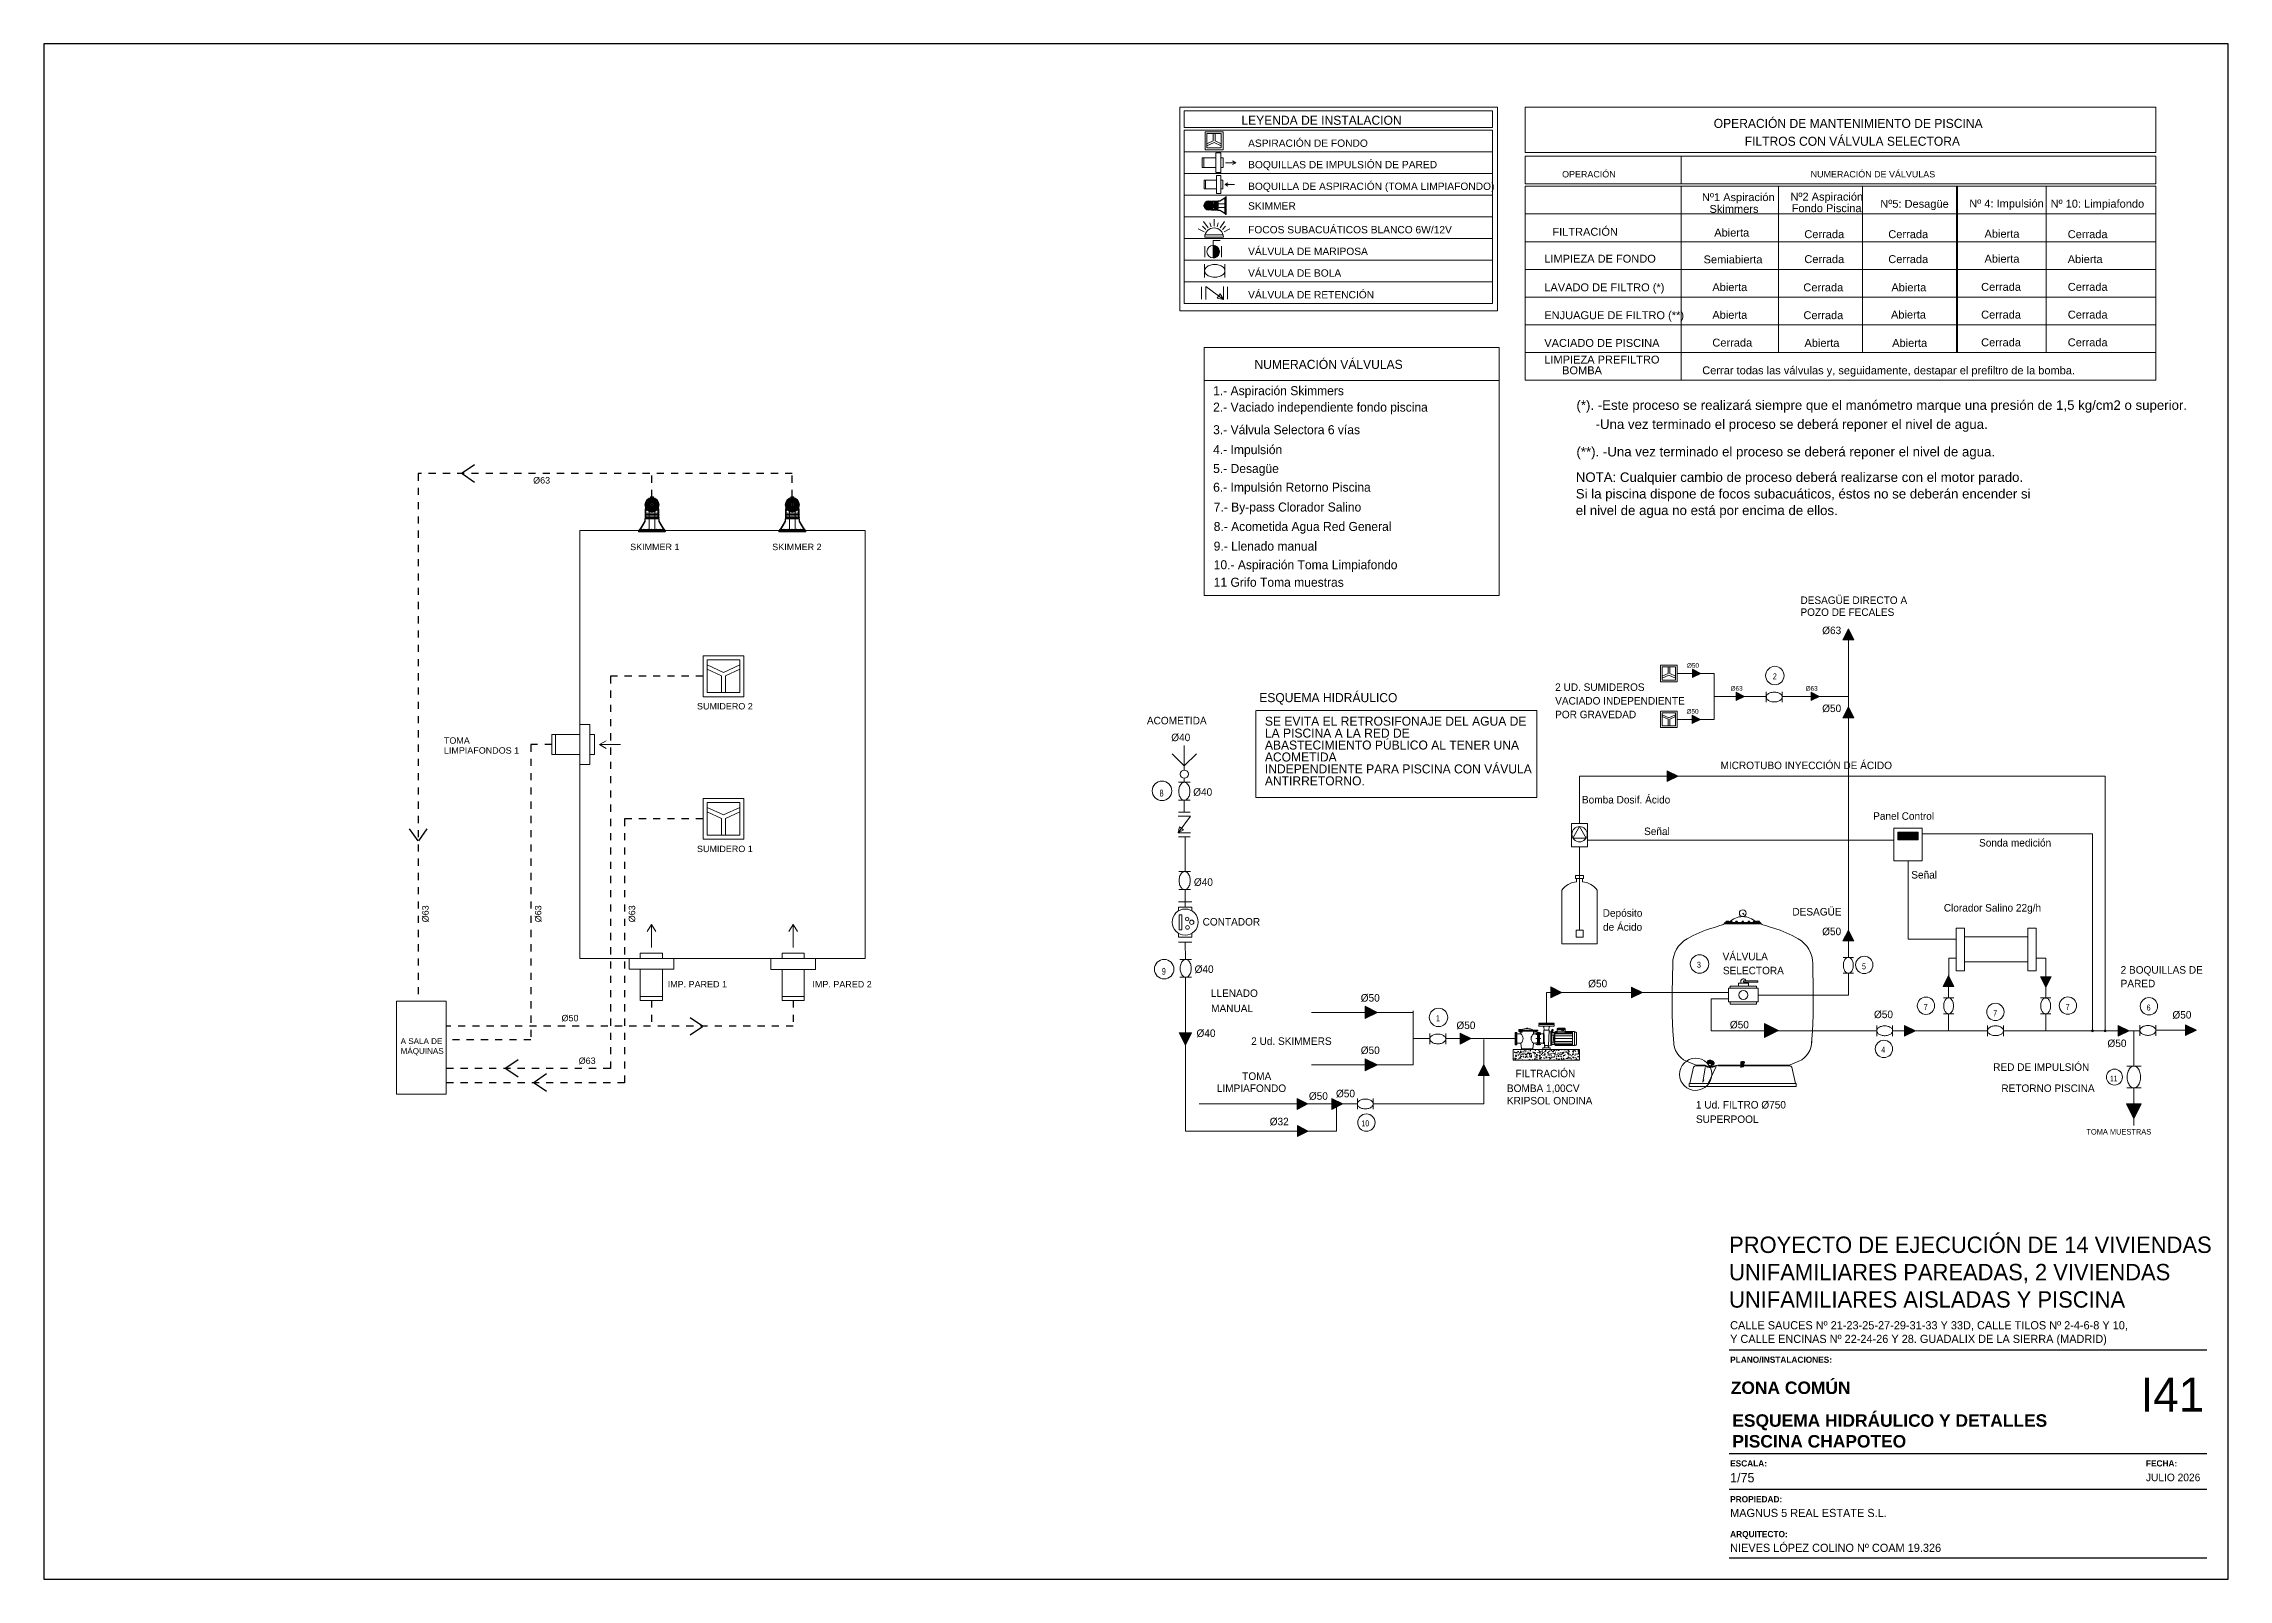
# Model space of a CAD drawing. Header units: millimetres. Extents: x 441156 to 441876, y 4514765 to 4515211.
# Drawn here: x 441304.72 to 441335.36, y 4514764.97 to 4514786.51 of the extents above; entities that cross this region are included whole.
import ezdxf

# ---------------------------------------------------------------- set-up
doc = ezdxf.new("R2010")
doc.units = ezdxf.units.MM
for name, pattern in [('CONTINUA', [0]), ('RAYITAS', [0.375, 0.25, -0.125]), ('RAYITAS2', [0.1875, 0.125, -0.0625])]:
    doc.linetypes.add(name, pattern=pattern)
doc.layers.add('01_cartela', color=6, linetype='Continuous', plot=False)
for name, color, linetype, lineweight in [('01_pilares baja', 5, 'Continuous', 20), ('0DM_DETALLES', 7, 'Continuous', 9), ('A-DETL-GENF', 7, 'Continuous', 9), ('A-DETL-THIN', 7, 'Continuous', 9), ('G-ANNO-TEXT', 7, 'Continuous', 9), ('LINEAS', 7, 'Continuous', 9)]:
    doc.layers.add(name, color=color, linetype=linetype, lineweight=lineweight)
doc.layers.add('01_texto cartela', color=5, linetype='Continuous')
doc.layers.add('01_textos', color=7, linetype='Continuous')
for name, color, linetype, lineweight, true_color in [('05 ESQUEMAS HIDRAULICOS nuevos_dwg _6_', 7, 'Continuous', 18, 0x767676), ('0DM_ASPIRACION', 7, 'Continuous', 9, 0xa50000), ('0DM_FOCOS', 190, 'Continuous', 9, 0x7f00ff), ('0DM_SUMIDERO', 7, 'Continuous', 9, 0xa55291), ('A-DETL', 7, 'Continuous', 50, 0x008000), ('I-FONTANERÍA', 6, 'Continuous', 13, 0xff00ff), ('I-HIDRÁULICA', 6, 'Continuous', 13, 0xff00ff)]:
    doc.layers.add(name, color=color, linetype=linetype, lineweight=lineweight, true_color=true_color)
doc.styles.add('Arial', font='arial.ttf', dxfattribs={"height": 0.09})
doc.styles.add('Arial_2', font='arial.ttf', dxfattribs={"height": 0.18207})
doc.styles.add('Arial_3', font='arial.ttf', dxfattribs={"height": 0.09})
doc.styles.add('Arial_4', font='arial.ttf', dxfattribs={"height": 0.126})
doc.styles.add('BERNARDO', font='')
doc.styles.add('Century Gothic', font='', dxfattribs={"height": 2})
doc.styles.add('Century Gothic_3', font='', dxfattribs={"height": 4.5})
doc.styles.add('Century Gothic_6', font='', dxfattribs={"height": 11})
doc.styles.add('Franklin Gothic Book', font='FRABK.TTF', dxfattribs={"height": 0.225})
doc.styles.add('Franklin Gothic Book_1', font='FRABK.TTF', dxfattribs={"width": 0.7, "height": 0.203148})
doc.styles.add('Franklin Gothic Book_2', font='FRABK.TTF', dxfattribs={"width": 0.7, "height": 0.18})
doc.styles.add('Franklin Gothic Book_4', font='FRABK.TTF', dxfattribs={"height": 0.166212})
doc.styles.add('Franklin Gothic Book_5', font='FRABK.TTF', dxfattribs={"width": 0.7, "height": 0.166212})
doc.styles.add('Franklin Gothic Book_6', font='FRABK.TTF', dxfattribs={"height": 0.13851})
doc.styles.add('NIEVES2', font='sanss___.ttf')
doc.styles.add('NIEVES3', font='swisseb.ttf')
doc.styles.get('BERNARDO').set_extended_font_data('Century Gothic')
doc.styles.get('Century Gothic').set_extended_font_data('Century Gothic')
doc.styles.get('Century Gothic_3').set_extended_font_data('Century Gothic')
doc.styles.get('Century Gothic_6').set_extended_font_data('Century Gothic')

msp = doc.modelspace()

# ---------------------------------------------------------------- texts
at = {"layer": '01_texto cartela', "color": 5}
for s, insert, char_height, width, attachment_point, style in [('\\PPROYECTO DE EJECUCIÓN DE 14 VIVIENDAS UNIFAMILIARES PAREADAS, 2 VIVIENDAS UNIFAMILIARES AISLADAS Y PISCINA', (441328.35896427, 4514770.16049144), 0.23, 6.8221698289, 1, 'Century Gothic_3'), ('CALLE SAUCES Nº 21-23-25-27-29-31-33 Y 33D, CALLE TILOS Nº 2-4-6-8 Y 10, \\PY CALLE ENCINAS Nº 22-24-26 Y 28. GUADALIX DE LA SIERRA (MADRID)', (441328.37375816, 4514768.59039182), 0.114550418, 9.2468106263, 1, 'Century Gothic'), ('{\\fCentury Gothic|b1|i0|c0|p34;PLANO/INSTALACIONES: }', (441328.37375816, 4514768.09342289), 0.0870135776, 2.1171461181, 1, 'Century Gothic'), ('ESQUEMA HIDRÁULICO Y DETALLES\\PPISCINA CHAPOTEO', (441328.40442553, 4514766.81639152), 0.1745530179, 7.0090801689, 7, 'NIEVES3'), ('{\\fCentury Gothic|b1|i0|c0|p34;ESCALA: }', (441328.37375816, 4514766.63971038), 0.0870135776, 2.1171461181, 1, 'Century Gothic'), ('1/75', (441328.37375816, 4514766.46107795), 0.130914763, 2.1171461181, 1, 'Century Gothic'), ('JULIO 2026', (441334.20462558, 4514766.45285123), 0.106913723, 3.5043768434, 1, 'Century Gothic'), ('{\\fCentury Gothic|b1|i0|c0|p34;FECHA: }', (441334.20462558, 4514766.63971038), 0.0870135776, 2.1171461181, 1, 'Century Gothic'), ('{\\fCentury Gothic|b1|i0|c0|p34;PROPIEDAD:}', (441328.37375816, 4514766.13702532), 0.0870135776, 0.8370923696, 1, 'Century Gothic'), ('MAGNUS 5 REAL ESTATE S.L.', (441328.37375816, 4514765.95839288), 0.114550418, 4.882308024, 1, 'Century Gothic'), ('{\\fCentury Gothic|b1|i0|c0|p34;ARQUITECTO:}', (441328.37375816, 4514765.64794004), 0.0870135776, 0.8370923696, 1, 'Century Gothic'), ('NIEVES LÓPEZ COLINO Nº COAM 19.326', (441328.37375816, 4514765.46930761), 0.114550418, 3.6515309653, 1, 'Century Gothic')]:
    msp.add_mtext(s, dxfattribs=dict(at, insert=insert, char_height=char_height, width=width, attachment_point=attachment_point, style=style))
at = {"layer": '01_texto cartela', "color": 1}
for s, insert, char_height, width, attachment_point, style in [('\\pt2.3273;ZONA COMÚN', (441328.38263449, 4514767.56704381), 0.1745530179, 7.0090801689, 7, 'NIEVES3'), ('I41', (441335.02071018, 4514767.79915943), 0.478574677, 1.0498533469, 3, 'Century Gothic_6')]:
    msp.add_mtext(s, dxfattribs=dict(at, insert=insert, char_height=char_height, width=width, attachment_point=attachment_point, style=style))
at = {"layer": '01_textos', "color": 5, "attachment_point": 1}
for s, insert, char_height, width, style in [('LEYENDA DE INSTALACION', (441321.51924241, 4514785.4948698, 0.0000002), 0.1265625, 2.3392990723, 'BERNARDO'), ('OPERACIÓN DE MANTENIMIENTO DE PISCINA', (441328.14343605, 4514785.45104112, 0.0000002), 0.1265625, 4.0374284467, 'BERNARDO'), ('ASPIRACIÓN DE FONDO', (441321.61331227, 4514785.1616731, 0.0000002), 0.1025611647, 1.972902832, 'NIEVES2'), ('FILTROS CON VÁLVULA SELECTORA', (441328.57840104, 4514785.20033988, 0.0000002), 0.1265625, 3.5225219337, 'BERNARDO'), ('BOQUILLAS DE IMPULSIÓN DE PARED', (441321.61331227, 4514784.86111971, 0.0000002), 0.1025611647, 3.151007666, 'NIEVES2'), ('BOQUILLA DE ASPIRACIÓN (TOMA LIMPIAFONDO)', (441321.61331227, 4514784.55706596, 0.0000002), 0.1025611647, 4.0810904297, 'NIEVES2'), ('SKIMMER', (441321.61331227, 4514784.28165149, 0.0000002), 0.102561165, 0.8286191895, 'NIEVES2'), ('FOCOS SUBACUÁTICOS BLANCO 6W/12V', (441321.61331227, 4514783.94895846, 0.0000002), 0.1025611647, 3.4215771973, 'NIEVES2'), ('VÁLVULA DE MARIPOSA', (441321.61331227, 4514783.64490471, 0.0000002), 0.1025611647, 1.9672659668, 'NIEVES2'), ('VÁLVULA DE BOLA', (441321.61331227, 4514783.34085096, 0.0000002), 0.1025611647, 1.5219536133, 'NIEVES2'), ('VÁLVULA DE RETENCIÓN', (441321.61331227, 4514783.03679721, 0.0000002), 0.1025611647, 2.0518189453, 'NIEVES2'), ('NUMERACIÓN VÁLVULAS', (441321.70257347, 4514782.0715549, 0.0000002), 0.1265625, 2.3392990723, 'BERNARDO'), ('2.- Vaciado independiente fondo piscina', (441321.12302465, 4514781.47181431, 0.0000002), 0.1265625, 3.8330683594, 'BERNARDO'), ('1.- Aspiración Skimmers', (441321.12302465, 4514781.70267074, 0.0000002), 0.1265625, 2.3054778809, 'BERNARDO'), ('3.- Válvula Selectora 6 vías', (441321.12302465, 4514781.15520734, 0.0000002), 0.1265625, 2.5591368164, 'BERNARDO'), ('4.- Impulsión', (441321.12302465, 4514780.87608063, 0.0000002), 0.1265625, 1.2344734863, 'BERNARDO'), ('5.- Desagüe', (441321.12302465, 4514780.61133713, 0.0000002), 0.1265625, 1.1442836426, 'BERNARDO'), ('6.- Impulsión Retorno Piscina', (441321.12302465, 4514780.34906813, 0.0000002), 0.1265625, 2.790248291, 'BERNARDO'), ('7.- By-pass Clorador Salino', (441321.13086692, 4514780.07084244, 0.0000002), 0.1265625, 2.5478630859, 'BERNARDO'), ('8.- Acometida Agua Red General', (441321.13086692, 4514779.7984394, 0.0000002), 0.1265625, 3.0833652832, 'BERNARDO'), ('9.- Llenado manual', (441321.13086692, 4514779.52269437, 0.0000002), 0.1265625, 1.8432549316, 'BERNARDO'), ('10.- Aspiración Toma Limpiafondo', (441321.13086692, 4514779.26193652, 0.0000002), 0.1265625, 3.246834375, 'BERNARDO'), ('11 Grifo Toma muestras', (441321.13086692, 4514779.0160938, 0.0000002), 0.1265625, 2.3167516113, 'BERNARDO'), ('ESQUEMA HIDRÁULICO', (441321.76977885, 4514777.39806504, 0.0000002), 0.1265625, 3.6220646906, 'BERNARDO'), ('SE EVITA EL RETROSIFONAJE DEL AGUA DE ', (441321.84902841, 4514777.06812327, 0.0000002), 0.1265625, 3.6220646906, 'BERNARDO'), ('LA PISCINA A LA RED DE', (441321.84902841, 4514776.90069163, 0.0000002), 0.1265625, 3.6220646906, 'BERNARDO'), ('ABASTECIMIENTO PÚBLICO AL TENER UNA ', (441321.84902841, 4514776.73325999, 0.0000002), 0.1265625, 3.6220646906, 'BERNARDO'), ('ACOMETIDA', (441321.84902841, 4514776.56582835, 0.0000002), 0.1265625, 3.6220646906, 'BERNARDO'), ('INDEPENDIENTE PARA PISCINA CON VÁVULA ', (441321.84902841, 4514776.39839671, 0.0000002), 0.1265625, 4.5378382846, 'BERNARDO'), ('ANTIRRETORNO.', (441321.84902841, 4514776.23096507, 0.0000002), 0.1265625, 3.6220646906, 'BERNARDO'), ('A SALA DE', (441309.72834458, 4514772.5584587), 0.081, 1.6414551562, 'Arial'), ('MÁQUINAS', (441309.72834458, 4514772.41955245), 0.081, 1.6414551562, 'Arial')]:
    msp.add_mtext(s, dxfattribs=dict(at, insert=insert, char_height=char_height, width=width, style=style))
at = {"layer": 'G-ANNO-TEXT', "attachment_point": 1}
for s, insert, char_height, width, style in [('OPERACIÓN', (441326.01719176, 4514784.71943741, 0.0000002), 0.089612578, 0.9588307764, 'Arial_2'), ('NUMERACIÓN DE VÁLVULAS', (441329.50297326, 4514784.71943741, 0.0000002), 0.0896125781, 2.2254343945, 'Arial_2'), ('Nº1 Aspiración', (441327.97857655, 4514784.40878402, 0.0000002), 0.1107421875, 1.2370100757, 'Arial_3'), ('Skimmers', (441328.08437042, 4514784.24378784, 0.0000002), 0.110742188, 0.8404566064, 'Arial_3'), ('Nº2 Aspiración', (441329.21957027, 4514784.41548511, 0.0000002), 0.1107421875, 1.2370100757, 'Arial_3'), ('Fondo Piscina', (441329.23689599, 4514784.25401918, 0.0000002), 0.1107421875, 1.1837416992, 'Arial_3'), ('Nº5: Desagüe', (441330.47994982, 4514784.31563616, 0.0000002), 0.1107421875, 1.1600668652, 'Arial_3'), ('Nº 4: Impulsión', (441331.72736895, 4514784.31941994, 0.0000002), 0.1107421875, 1.2784410352, 'Arial_3'), ('Nº 10: Limpiafondo', (441332.86805843, 4514784.31726008, 0.0000002), 0.1107421875, 1.5980512939, 'Arial_3'), ('FILTRACIÓN', (441325.88101911, 4514783.92286435, 0.0000002), 0.110742188, 1.1245546143, 'Arial_3'), ('Abierta', (441328.15106296, 4514783.91174174, 0.0000002), 0.110742188, 0.5859521411, 'Arial_3'), ('Cerrada', (441329.41426322, 4514783.88944092, 0.0000002), 0.110742188, 0.6688140601, 'Arial_3'), ('Cerrada', (441330.59196576, 4514783.88944092, 0.0000002), 0.110742188, 0.6688140601, 'Arial_3'), ('Abierta', (441331.94113549, 4514783.8955268, 0.0000002), 0.110742188, 0.5859521411, 'Arial_3'), ('Cerrada', (441333.10789154, 4514783.88944092, 0.0000002), 0.110742188, 0.6688140601, 'Arial_3'), ('LIMPIEZA DE FONDO', (441325.76721587, 4514783.54555768, 0.0000002), 0.1107421875, 1.9176615527, 'Arial_3'), ('Semiabierta', (441328.00141311, 4514783.53563225, 0.0000002), 0.1107421875, 0.9884243188, 'Arial_3'), ('Cerrada', (441329.41426322, 4514783.5394718, 0.0000002), 0.110742188, 0.6688140601, 'Arial_3'), ('Cerrada', (441330.59196576, 4514783.5394718, 0.0000002), 0.110742188, 0.6688140601, 'Arial_3'), ('Abierta', (441331.94113549, 4514783.54555768, 0.0000002), 0.110742188, 0.5859521411, 'Arial_3'), ('Abierta', (441333.10789154, 4514783.5394718, 0.0000002), 0.110742188, 0.5859521411, 'Arial_3'), ('LAVADO DE FILTRO (*)', (441325.76721587, 4514783.14401871, 0.0000002), 0.1107421875, 2.0597105566, 'Arial_3'), ('Abierta', (441328.12418282, 4514783.14677768, 0.0000002), 0.110742188, 0.5859521411, 'Arial_3'), ('Cerrada', (441329.40096087, 4514783.14401871, 0.0000002), 0.110742188, 0.6688140601, 'Arial_3'), ('Abierta', (441330.63509315, 4514783.14401871, 0.0000002), 0.110742188, 0.5859521411, 'Arial_3'), ('Cerrada', (441331.89388011, 4514783.15061722, 0.0000002), 0.110742188, 0.6688140601, 'Arial_3'), ('Cerrada', (441333.10892182, 4514783.15061722, 0.0000002), 0.110742188, 0.6688140601, 'Arial_3'), ('ENJUAGUE DE FILTRO (**)', (441325.76721587, 4514782.75332155, 0.0000002), 0.1107421875, 2.3911582324, 'Arial_3'), ('Abierta', (441328.12418282, 4514782.7579231, 0.0000002), 0.110742188, 0.5859521411, 'Arial_3'), ('Cerrada', (441329.40220881, 4514782.75332155, 0.0000002), 0.110742188, 0.6688140601, 'Arial_3'), ('Abierta', (441330.62981845, 4514782.76176264, 0.0000002), 0.110742188, 0.5859521411, 'Arial_3'), ('Cerrada', (441331.89388011, 4514782.76176264, 0.0000002), 0.110742188, 0.6688140601, 'Arial_3'), ('Cerrada', (441333.10892182, 4514782.76176264, 0.0000002), 0.110742188, 0.6688140601, 'Arial_3'), ('VACIADO DE PISCINA', (441325.76721587, 4514782.36446697, 0.0000002), 0.1107421875, 1.9650112207, 'Arial_3'), ('Cerrada', (441328.12418282, 4514782.36906852, 0.0000002), 0.110742188, 0.6688140601, 'Arial_3'), ('Abierta', (441329.41587355, 4514782.36446697, 0.0000002), 0.110742188, 0.5859521411, 'Arial_3'), ('Abierta', (441330.64643662, 4514782.36446697, 0.0000002), 0.110742188, 0.5859521411, 'Arial_3'), ('Cerrada', (441331.89388011, 4514782.37290806, 0.0000002), 0.110742188, 0.6688140601, 'Arial_3'), ('Cerrada', (441333.10892182, 4514782.37290806, 0.0000002), 0.110742188, 0.6688140601, 'Arial_3'), ('LIMPIEZA PREFILTRO', (441325.76721587, 4514782.13095873, 0.0000002), 0.1107421875, 1.9768486377, 'Arial_3'), ('BOMBA', (441326.01719176, 4514781.98021394, 0.0000002), 0.110742188, 0.6806514771, 'Arial_3'), ('Cerrar todas las válvulas y, seguidamente, destapar el prefiltro de la bomba.', (441327.98275852, 4514781.98021394, 0.0000002), 0.1107421875, 6.2738310059, 'Arial_3'), ('(*). -Este proceso se realizará siempre que el manómetro marque una presión de 1,5 kg/cm2 o superior.', (441326.2179639, 4514781.50362875, 0.0000002), 0.132890625, 9.9907799414, 'Arial'), ('-Una vez terminado el proceso se deberá reponer el nivel de agua.', (441326.48659032, 4514781.23577543, 0.0000002), 0.132890625, 6.3803677588, 'Arial'), ('(**). -Una vez terminado el proceso se deberá reponer el nivel de agua.', (441326.2179639, 4514780.85010736, 0.0000002), 0.132890625, 6.8065147705, 'Arial'), ('Ø63', (441311.58677495, 4514780.42753457), 0.09, 0.2845990625, 'Arial_4'), ('Si la piscina dispone de focos subacuáticos, éstos no se deberán encender si', (441326.20912034, 4514780.26034548, 0.0000002), 0.132890625, 7.4398165796, 'Arial'), ('NOTA: Cualquier cambio de proceso deberá realizarse con el motor parado.', (441326.20912034, 4514780.49288271, 0.0000002), 0.132890625, 7.3273611182, 'Arial'), ('el nivel de agua no está por encima de ellos.', (441326.20912034, 4514780.02780825, 0.0000002), 0.132890625, 4.2496327002, 'Arial'), ('SKIMMER 1', (441312.94709493, 4514779.49318536), 0.09, 0.81772125, 'Arial_4'), ('SKIMMER 2', (441314.9401646, 4514779.49318536), 0.09, 0.81772125, 'Arial_4'), ('DESAGÜE DIRECTO A', (441329.35958014, 4514778.75398866, 0.0000002), 0.1054524841, 1.7584307183, 'Franklin Gothic Book'), ('POZO DE FECALES', (441329.35958014, 4514778.58684591, 0.0000002), 0.1054524841, 1.5442628744, 'Franklin Gothic Book'), ('Ø63', (441329.66464255, 4514778.33076782, 0.0000002), 0.105452484, 0.3607037371, 'Franklin Gothic Book'), ('Ø50', (441327.76694191, 4514777.81869103, 0.0000002), 0.064916549, 0.208531848, 'Franklin Gothic Book_6'), ('2 UD. SUMIDEROS', (441325.91979694, 4514777.53442516, 0.0000002), 0.1054524841, 1.5498988703, 'Franklin Gothic Book'), ('Ø63', (441328.37975156, 4514777.49674609, 0.0000002), 0.064916549, 0.208531848, 'Franklin Gothic Book_6'), ('2', (441328.97216305, 4514777.6765714, 0.0000002), 0.08436199, 0.063123154, 'Franklin Gothic Book_2'), ('Ø63', (441329.43211994, 4514777.49674609, 0.0000002), 0.064916549, 0.208531848, 'Franklin Gothic Book_6'), ('SUMIDERO 2', (441313.88448492, 4514777.25911595), 0.09, 0.9259490625, 'Arial_4'), ('VACIADO INDEPENDIENTE', (441325.91979694, 4514777.34278025, 0.0000002), 0.1054524841, 2.1754944143, 'Franklin Gothic Book'), ('Ø50', (441327.76199034, 4514777.17480115, 0.0000002), 0.064916549, 0.208531848, 'Franklin Gothic Book_6'), ('Ø50', (441329.66456445, 4514777.2375976, 0.0000002), 0.105452484, 0.3607037371, 'Franklin Gothic Book'), ('ACOMETIDA', (441320.19399349, 4514777.06573406, 0.0000002), 0.105452484, 0.991935277, 'Franklin Gothic Book'), ('POR GRAVEDAD', (441325.91979694, 4514777.15113534, 0.0000002), 0.1054524841, 1.3413670223, 'Franklin Gothic Book'), ('TOMA', (441310.33499957, 4514776.77801318), 0.09, 0.43291125, 'Arial_4'), ('LIMPIAFONDOS 1', (441310.33499957, 4514776.63910693), 0.09, 1.2466240625, 'Arial_4'), ('Ø40', (441320.53560153, 4514776.82991548, 0.0000002), 0.105452484, 0.3607037371, 'Franklin Gothic Book'), ('MICROTUBO INYECCIÓN DE ÁCIDO', (441328.23899791, 4514776.43756431, 0.0000002), 0.1054524841, 2.8518139214, 'Franklin Gothic Book'), ('8', (441320.37179371, 4514776.04381348, 0.0000002), 0.09521094, 0.0749587454, 'Franklin Gothic Book_1'), ('Ø40', (441320.84346621, 4514776.06412449, 0.0000002), 0.105452484, 0.3607037371, 'Franklin Gothic Book'), ('Bomba Dosif. Ácido', (441326.29564931, 4514775.95587822, 0.0000002), 0.1054524841, 1.6231668169, 'Franklin Gothic Book'), ('Panel Control', (441330.37938953, 4514775.72686565, 0.0000002), 0.1054524841, 1.1215631825, 'Franklin Gothic Book'), ('Señal', (441327.16679487, 4514775.51272832, 0.0000002), 0.105452484, 0.4734236549, 'Franklin Gothic Book'), ('Sonda medición', (441331.8647316, 4514775.35213668, 0.0000002), 0.1054524841, 1.3413670223, 'Franklin Gothic Book'), ('SUMIDERO 1', (441313.88448492, 4514775.25843673), 0.09, 0.9259490625, 'Arial_4'), ('Ø40', (441320.85325356, 4514774.80079248, 0.0000002), 0.105452484, 0.3607037371, 'Franklin Gothic Book'), ('Señal', (441330.91412654, 4514774.90336297, 0.0000002), 0.105452484, 0.4734236549, 'Franklin Gothic Book'), ('DESAGÜE', (441329.24692199, 4514774.38488814, 0.0000002), 0.105452484, 0.8115834085, 'Franklin Gothic Book'), ('Clorador Salino 22g/h', (441331.37058437, 4514774.44027494, 0.0000002), 0.1054524841, 1.8598786444, 'Franklin Gothic Book'), ('CONTADOR', (441320.97552069, 4514774.24398257, 0.0000002), 0.105452484, 0.941211314, 'Franklin Gothic Book'), ('de Ácido', (441326.59114317, 4514774.1710031, 0.0000002), 0.105452484, 0.7101354824, 'Franklin Gothic Book'), ('Depósito', (441326.58643898, 4514774.36747804, 0.0000002), 0.105452484, 0.7383154619, 'Franklin Gothic Book'), ('Ø50', (441329.66434092, 4514774.10882218, 0.0000002), 0.105452484, 0.3607037371, 'Franklin Gothic Book'), ('9', (441320.40342554, 4514773.54439397, 0.0000002), 0.09521094, 0.0749587454, 'Franklin Gothic Book_1'), ('Ø40', (441320.86309881, 4514773.5796071, 0.0000002), 0.105452484, 0.3607037371, 'Franklin Gothic Book'), ('3', (441327.90922985, 4514773.63137853, 0.0000002), 0.08436199, 0.063123154, 'Franklin Gothic Book_2'), ('VÁLVULA', (441328.26814844, 4514773.75675206, 0.0000002), 0.105452484, 0.7383154619, 'Franklin Gothic Book'), ('SELECTORA', (441328.27285264, 4514773.56027712, 0.0000002), 0.105452484, 0.9806632852, 'Franklin Gothic Book'), ('5', (441330.22304524, 4514773.60968667, 0.0000002), 0.08436199, 0.063123154, 'Franklin Gothic Book_2'), ('2 BOQUILLAS DE ', (441333.85031538, 4514773.56912111, 0.0000002), 0.1054524841, 1.4540869401, 'Franklin Gothic Book'), ('IMP. PARED 1', (441313.47381027, 4514773.36009733), 0.09, 0.9820671875, 'Arial_4'), ('IMP. PARED 2', (441315.50350449, 4514773.36009733), 0.09, 0.9820671875, 'Arial_4'), ('LLENADO', (441321.09152635, 4514773.24238517, 0.0000002), 0.105452484, 0.7890394249, 'Franklin Gothic Book'), ('Ø50', (441323.19321956, 4514773.17742061, 0.0000002), 0.105452484, 0.3607037371, 'Franklin Gothic Book'), ('Ø50', (441326.38286124, 4514773.3779006, 0.0000002), 0.105452484, 0.3607037371, 'Franklin Gothic Book'), ('PARED', (441333.85031538, 4514773.37846448, 0.0000002), 0.105452484, 0.574871581, 'Franklin Gothic Book'), ('Ø50', (441311.984809, 4514772.88620956), 0.09, 0.2845990625, 'Arial_4'), ('MANUAL', (441321.09496306, 4514773.03017652, 0.0000002), 0.105452484, 0.7157714783, 'Franklin Gothic Book'), ('1', (441324.24856284, 4514772.88173428, 0.0000002), 0.08436199, 0.063123154, 'Franklin Gothic Book_2'), ('Ø50', (441330.39108308, 4514772.94547451, 0.0000002), 0.105452484, 0.3607037371, 'Franklin Gothic Book'), ('7', (441331.08908952, 4514773.03876337, 0.0000002), 0.08436199, 0.063123154, 'Franklin Gothic Book_2'), ('7', (441332.06288956, 4514772.95206539, 0.0000002), 0.08436199, 0.063123154, 'Franklin Gothic Book_2'), ('7', (441333.07935735, 4514773.03876337, 0.0000002), 0.08436199, 0.063123154, 'Franklin Gothic Book_2'), ('6', (441334.21506661, 4514773.03094112, 0.0000002), 0.08436199, 0.063123154, 'Franklin Gothic Book_2'), ('Ø50', (441334.57637616, 4514772.93966488, 0.0000002), 0.105452484, 0.3607037371, 'Franklin Gothic Book'), ('Ø40', (441320.88998766, 4514772.68181022, 0.0000002), 0.105452484, 0.3607037371, 'Franklin Gothic Book'), ('2 Ud. SKIMMERS', (441321.65675117, 4514772.57026987, 0.0000002), 0.1054524841, 1.4371789525, 'Franklin Gothic Book'), ('Ø50', (441324.53516763, 4514772.79226284, 0.0000002), 0.105452484, 0.3607037371, 'Franklin Gothic Book'), ('Ø50', (441328.37011633, 4514772.80145332, 0.0000002), 0.105452484, 0.3607037371, 'Franklin Gothic Book'), ('Ø63', (441312.22513213, 4514772.28773072), 0.09, 0.2845990625, 'Arial_4'), ('Ø50', (441323.19321956, 4514772.44180906, 0.0000002), 0.105452484, 0.3607037371, 'Franklin Gothic Book'), ('4', (441330.49363276, 4514772.43861032, 0.0000002), 0.08436199, 0.063123154, 'Franklin Gothic Book_2'), ('Ø50', (441333.66563133, 4514772.53975734, 0.0000002), 0.105452484, 0.3607037371, 'Franklin Gothic Book'), ('TOMA', (441321.531057, 4514772.07952896, 0.0000002), 0.105452484, 0.4846956467, 'Franklin Gothic Book'), ('FILTRACIÓN', (441325.36379001, 4514772.11628922, 0.0000002), 0.105452484, 0.9862992811, 'Franklin Gothic Book'), ('RED DE IMPULSIÓN', (441332.06288956, 4514772.20653221, 0.0000002), 0.1054524841, 1.6457108005, 'Franklin Gothic Book'), ('11', (441333.70334223, 4514772.03325799, 0.0000002), 0.077899859, 0.1104655195, 'Franklin Gothic Book_5'), ('LIMPIAFONDO', (441321.17494221, 4514771.90983982, 0.0000002), 0.1054524841, 1.1835591373, 'Franklin Gothic Book'), ('Ø50', (441322.46561615, 4514771.8006092, 0.0000002), 0.105452484, 0.3607037371, 'Franklin Gothic Book'), ('Ø50', (441322.84582345, 4514771.83557336, 0.0000002), 0.105452484, 0.3607037371, 'Franklin Gothic Book'), ('BOMBA 1,00CV', (441325.24307161, 4514771.90983982, 0.0000002), 0.1054524841, 1.3019150511, 'Franklin Gothic Book'), ('KRIPSOL ONDINA', (441325.24307161, 4514771.73518919, 0.0000002), 0.1054524841, 1.459722936, 'Franklin Gothic Book'), ('1 Ud. FILTRO Ø750', (441327.8943716, 4514771.67798293, 0.0000002), 0.1054524841, 1.6118948251, 'Franklin Gothic Book'), ('RETORNO PISCINA', (441332.17753597, 4514771.90983982, 0.0000002), 0.1054524841, 1.5442628744, 'Franklin Gothic Book'), ('Ø32', (441321.91636552, 4514771.44282192, 0.0000002), 0.105452484, 0.3607037371, 'Franklin Gothic Book'), ('10', (441323.20224005, 4514771.4074178, 0.0000002), 0.084361987, 0.126246308, 'Franklin Gothic Book_2'), ('SUPERPOOL', (441327.8943716, 4514771.47556505, 0.0000002), 0.105452484, 1.0257512524, 'Franklin Gothic Book'), ('TOMA MUESTRAS', (441333.37001878, 4514771.28561292, 0.0000002), 0.0778998591, 1.0144792606, 'Franklin Gothic Book_4')]:
    msp.add_mtext(s, dxfattribs=dict(at, insert=insert, char_height=char_height, width=width, style=style))
at = {"layer": 'G-ANNO-TEXT', "char_height": 0.09, "width": 0.2845990625, "attachment_point": 1, "rotation": 90, "style": 'Arial_4'}
for insert in [(441310.03032056, 4514774.18423627), (441311.61239302, 4514774.18423627), (441312.92755161, 4514774.18423627)]:
    msp.add_mtext('Ø63', dxfattribs=dict(at, insert=insert))

# ---------------------------------------------------------------- blocks, each defined once
blk = doc.blocks.new('05 ESQUEMAS HIDRAULICOS nuevos_dwg_F10-1107635-01_ARQ_HIDRAULICA PISCINA CHAPOTEO')
at = {"layer": '0DM_DETALLES'}
blk.add_line((2547.658, 1581.844), (2547.658, 1581.722), dxfattribs=at)
at = {"layer": '0DM_DETALLES', "flags": 128}
for points in [[(2547.658, 1582.819), (2547.658, 1582.21), (2547.293, 1582.576)], [(2547.658, 1582.088), (2547.658, 1582.21), (2548.024, 1582.576)]]:
    blk.add_lwpolyline(points, dxfattribs=at)
at = {"layer": '0DM_DETALLES'}
blk.add_circle((2547.658, 1581.966), 0.122, dxfattribs=at)
blk = doc.blocks.new('05 ESQUEMAS HIDRAULICOS nuevos_dwg_A$C0F61303F-1107636-01_ARQ_HIDRAULICA PISCINA CHAPOTEO')
at = {"layer": 'I-FONTANERÍA'}
for p, q in [((2547.878, 1576.421), (2547.522, 1576.421)), ((2547.522, 1575.887), (2547.878, 1575.887))]:
    blk.add_line(p, q, dxfattribs=at)
at = {"layer": 'I-FONTANERÍA', "flags": 128}
blk.add_lwpolyline([(2547.7, 1575.887), (2547.679, 1575.889), (2547.659, 1575.895), (2547.639, 1575.905), (2547.62, 1575.92), (2547.602, 1575.938), (2547.586, 1575.959), (2547.572, 1575.984), (2547.56, 1576.011), (2547.55, 1576.04), (2547.542, 1576.071), (2547.537, 1576.104), (2547.534, 1576.137), (2547.534, 1576.171), (2547.537, 1576.204), (2547.542, 1576.237), (2547.55, 1576.268), (2547.56, 1576.297), (2547.572, 1576.324), (2547.586, 1576.349), (2547.602, 1576.37), (2547.62, 1576.388), (2547.639, 1576.403), (2547.659, 1576.413), (2547.679, 1576.419), (2547.7, 1576.421), (2547.721, 1576.419), (2547.742, 1576.413), (2547.761, 1576.403), (2547.78, 1576.388), (2547.798, 1576.37), (2547.814, 1576.349), (2547.828, 1576.324), (2547.841, 1576.297), (2547.851, 1576.268), (2547.858, 1576.237), (2547.864, 1576.204), (2547.866, 1576.171), (2547.866, 1576.137), (2547.864, 1576.104), (2547.858, 1576.071), (2547.851, 1576.04), (2547.841, 1576.011), (2547.828, 1575.984), (2547.814, 1575.959), (2547.798, 1575.938), (2547.78, 1575.92), (2547.761, 1575.905), (2547.742, 1575.895), (2547.721, 1575.889)], close=True, dxfattribs=at)
blk = doc.blocks.new('05 ESQUEMAS HIDRAULICOS nuevos_dwg_RET-1107637-01_ARQ_HIDRAULICA PISCINA CHAPOTEO')
at = {"layer": 'I-FONTANERÍA'}
blk.add_line((2547.472, 1580.208), (2547.516, 1580.387), dxfattribs=at)
at = {"layer": 'I-FONTANERÍA', "flags": 128}
blk.add_lwpolyline([(2547.472, 1580.711), (2547.845, 1580.711), (2547.472, 1580.208), (2547.845, 1580.208)], dxfattribs=at)
blk.add_lwpolyline([(2547.63, 1580.302), (2547.516, 1580.387), (2547.472, 1580.208)], close=True, dxfattribs=at)
blk = doc.blocks.new('05 ESQUEMAS HIDRAULICOS nuevos_dwg_A$C0F61303F-1107638-01_ARQ_HIDRAULICA PISCINA CHAPOTEO')
at = {"layer": 'I-FONTANERÍA'}
for p, q in [((2547.837, 1581.722), (2547.48, 1581.722)), ((2547.48, 1581.188), (2547.837, 1581.188))]:
    blk.add_line(p, q, dxfattribs=at)
at = {"layer": 'I-FONTANERÍA', "flags": 128}
blk.add_lwpolyline([(2547.658, 1581.188), (2547.637, 1581.19), (2547.617, 1581.196), (2547.597, 1581.206), (2547.578, 1581.221), (2547.56, 1581.239), (2547.544, 1581.26), (2547.53, 1581.285), (2547.518, 1581.312), (2547.508, 1581.341), (2547.5, 1581.372), (2547.495, 1581.405), (2547.492, 1581.438), (2547.492, 1581.472), (2547.495, 1581.505), (2547.5, 1581.538), (2547.508, 1581.569), (2547.518, 1581.598), (2547.53, 1581.626), (2547.544, 1581.65), (2547.56, 1581.671), (2547.578, 1581.689), (2547.597, 1581.704), (2547.617, 1581.714), (2547.637, 1581.72), (2547.658, 1581.722), (2547.679, 1581.72), (2547.7, 1581.714), (2547.719, 1581.704), (2547.738, 1581.689), (2547.756, 1581.671), (2547.772, 1581.65), (2547.786, 1581.626), (2547.799, 1581.598), (2547.809, 1581.569), (2547.816, 1581.538), (2547.822, 1581.505), (2547.824, 1581.472), (2547.824, 1581.438), (2547.822, 1581.405), (2547.816, 1581.372), (2547.809, 1581.341), (2547.799, 1581.312), (2547.786, 1581.285), (2547.772, 1581.26), (2547.756, 1581.239), (2547.738, 1581.221), (2547.719, 1581.206), (2547.7, 1581.196), (2547.679, 1581.19)], close=True, dxfattribs=at)
blk = doc.blocks.new('05 ESQUEMAS HIDRAULICOS nuevos_dwg_A$C0F61303F-1107639-01_ARQ_HIDRAULICA PISCINA CHAPOTEO')
at = {"layer": 'I-FONTANERÍA'}
for p, q in [((2547.847, 1579.05), (2547.49, 1579.05)), ((2547.49, 1578.515), (2547.847, 1578.515))]:
    blk.add_line(p, q, dxfattribs=at)
at = {"layer": 'I-FONTANERÍA', "flags": 128}
blk.add_lwpolyline([(2547.669, 1578.515), (2547.648, 1578.517), (2547.627, 1578.524), (2547.607, 1578.534), (2547.589, 1578.548), (2547.571, 1578.566), (2547.555, 1578.588), (2547.541, 1578.612), (2547.528, 1578.639), (2547.518, 1578.669), (2547.51, 1578.7), (2547.505, 1578.733), (2547.503, 1578.766), (2547.503, 1578.8), (2547.505, 1578.833), (2547.51, 1578.865), (2547.518, 1578.897), (2547.528, 1578.926), (2547.541, 1578.953), (2547.555, 1578.978), (2547.571, 1578.999), (2547.589, 1579.017), (2547.607, 1579.031), (2547.627, 1579.042), (2547.648, 1579.048), (2547.669, 1579.05), (2547.69, 1579.048), (2547.71, 1579.042), (2547.73, 1579.031), (2547.749, 1579.017), (2547.766, 1578.999), (2547.783, 1578.978), (2547.797, 1578.953), (2547.809, 1578.926), (2547.819, 1578.897), (2547.827, 1578.865), (2547.832, 1578.833), (2547.835, 1578.8), (2547.835, 1578.766), (2547.832, 1578.733), (2547.827, 1578.7), (2547.819, 1578.669), (2547.809, 1578.639), (2547.797, 1578.612), (2547.783, 1578.588), (2547.766, 1578.566), (2547.749, 1578.548), (2547.73, 1578.534), (2547.71, 1578.524), (2547.69, 1578.517)], close=True, dxfattribs=at)
blk = doc.blocks.new('05 ESQUEMAS HIDRAULICOS nuevos_dwg_A$C6D152A77-1107640-01_ARQ_HIDRAULICA PISCINA CHAPOTEO')
at = {"layer": 'I-HIDRÁULICA', "flags": 128}
blk.add_lwpolyline([(2560.888, 1573.868), (2560.908, 1573.868), (2560.908, 1574.237), (2560.888, 1574.237)], close=True, dxfattribs=at)
blk = doc.blocks.new('05 ESQUEMAS HIDRAULICOS nuevos_dwg_A$C6D152A77-1107641-01_ARQ_HIDRAULICA PISCINA CHAPOTEO')
at = {"layer": 'I-HIDRÁULICA', "flags": 128}
blk.add_lwpolyline([(2560.859, 1573.868), (2560.879, 1573.868), (2560.879, 1574.237), (2560.859, 1574.237)], close=True, dxfattribs=at)
blk = doc.blocks.new('05 ESQUEMAS HIDRAULICOS nuevos_dwg_A$C0F61303F-1107642-01_ARQ_HIDRAULICA PISCINA CHAPOTEO')
at = {"layer": 'I-FONTANERÍA'}
for p, q in [((2571.68, 1574.445), (2571.68, 1574.129)), ((2572.153, 1574.129), (2572.153, 1574.445))]:
    blk.add_line(p, q, dxfattribs=at)
at = {"layer": 'I-FONTANERÍA', "flags": 128}
blk.add_lwpolyline([(2571.68, 1574.287), (2571.681, 1574.305), (2571.687, 1574.324), (2571.696, 1574.341), (2571.709, 1574.358), (2571.725, 1574.373), (2571.744, 1574.388), (2571.765, 1574.4), (2571.79, 1574.411), (2571.816, 1574.42), (2571.843, 1574.427), (2571.872, 1574.432), (2571.902, 1574.434), (2571.931, 1574.434), (2571.961, 1574.432), (2571.99, 1574.427), (2572.017, 1574.42), (2572.043, 1574.411), (2572.067, 1574.4), (2572.089, 1574.388), (2572.108, 1574.373), (2572.124, 1574.358), (2572.137, 1574.341), (2572.146, 1574.324), (2572.152, 1574.305), (2572.153, 1574.287), (2572.152, 1574.268), (2572.146, 1574.25), (2572.137, 1574.233), (2572.124, 1574.216), (2572.108, 1574.2), (2572.089, 1574.186), (2572.067, 1574.173), (2572.043, 1574.162), (2572.017, 1574.153), (2571.99, 1574.147), (2571.961, 1574.142), (2571.931, 1574.14), (2571.902, 1574.14), (2571.872, 1574.142), (2571.843, 1574.147), (2571.816, 1574.153), (2571.79, 1574.162), (2571.765, 1574.173), (2571.744, 1574.186), (2571.725, 1574.2), (2571.709, 1574.216), (2571.696, 1574.233), (2571.687, 1574.25), (2571.681, 1574.268)], close=True, dxfattribs=at)
blk = doc.blocks.new('05 ESQUEMAS HIDRAULICOS nuevos_dwg_A$C0F61303F-1107643-01_ARQ_HIDRAULICA PISCINA CHAPOTEO')
at = {"layer": 'I-FONTANERÍA'}
for p, q in [((2574.997, 1574.447), (2574.997, 1574.131)), ((2575.471, 1574.131), (2575.471, 1574.447))]:
    blk.add_line(p, q, dxfattribs=at)
at = {"layer": 'I-FONTANERÍA', "flags": 128}
blk.add_lwpolyline([(2574.997, 1574.289), (2574.999, 1574.307), (2575.005, 1574.325), (2575.014, 1574.343), (2575.027, 1574.36), (2575.042, 1574.375), (2575.061, 1574.39), (2575.083, 1574.402), (2575.107, 1574.413), (2575.133, 1574.422), (2575.161, 1574.429), (2575.19, 1574.433), (2575.219, 1574.436), (2575.249, 1574.436), (2575.279, 1574.433), (2575.307, 1574.429), (2575.335, 1574.422), (2575.361, 1574.413), (2575.385, 1574.402), (2575.407, 1574.39), (2575.426, 1574.375), (2575.442, 1574.36), (2575.454, 1574.343), (2575.464, 1574.325), (2575.469, 1574.307), (2575.471, 1574.289), (2575.469, 1574.27), (2575.464, 1574.252), (2575.454, 1574.234), (2575.442, 1574.218), (2575.426, 1574.202), (2575.407, 1574.188), (2575.385, 1574.175), (2575.361, 1574.164), (2575.335, 1574.155), (2575.307, 1574.148), (2575.279, 1574.144), (2575.249, 1574.142), (2575.219, 1574.142), (2575.19, 1574.144), (2575.161, 1574.148), (2575.133, 1574.155), (2575.107, 1574.164), (2575.083, 1574.175), (2575.061, 1574.188), (2575.042, 1574.202), (2575.027, 1574.218), (2575.014, 1574.234), (2575.005, 1574.252), (2574.999, 1574.27)], close=True, dxfattribs=at)
blk = doc.blocks.new('05 ESQUEMAS HIDRAULICOS nuevos_dwg_A$C0F61303F-1107644-01_ARQ_HIDRAULICA PISCINA CHAPOTEO')
at = {"layer": 'I-FONTANERÍA'}
for p, q in [((2579.555, 1574.455), (2579.555, 1574.139)), ((2580.029, 1574.139), (2580.029, 1574.455))]:
    blk.add_line(p, q, dxfattribs=at)
at = {"layer": 'I-FONTANERÍA', "flags": 128}
blk.add_lwpolyline([(2579.555, 1574.297), (2579.557, 1574.315), (2579.563, 1574.334), (2579.572, 1574.351), (2579.585, 1574.368), (2579.601, 1574.384), (2579.62, 1574.398), (2579.641, 1574.411), (2579.665, 1574.421), (2579.692, 1574.43), (2579.719, 1574.437), (2579.748, 1574.442), (2579.778, 1574.444), (2579.807, 1574.444), (2579.837, 1574.442), (2579.866, 1574.437), (2579.893, 1574.43), (2579.919, 1574.421), (2579.943, 1574.411), (2579.965, 1574.398), (2579.984, 1574.384), (2580, 1574.368), (2580.013, 1574.351), (2580.022, 1574.334), (2580.027, 1574.315), (2580.029, 1574.297), (2580.027, 1574.279), (2580.022, 1574.26), (2580.013, 1574.243), (2580, 1574.226), (2579.984, 1574.21), (2579.965, 1574.196), (2579.943, 1574.183), (2579.919, 1574.173), (2579.893, 1574.164), (2579.866, 1574.157), (2579.837, 1574.152), (2579.807, 1574.15), (2579.778, 1574.15), (2579.748, 1574.152), (2579.719, 1574.157), (2579.692, 1574.164), (2579.665, 1574.173), (2579.641, 1574.183), (2579.62, 1574.196), (2579.601, 1574.21), (2579.585, 1574.226), (2579.572, 1574.243), (2579.563, 1574.26), (2579.557, 1574.279)], close=True, dxfattribs=at)
blk = doc.blocks.new('05 ESQUEMAS HIDRAULICOS nuevos_dwg_A$C0F61303F-1107645-01_ARQ_HIDRAULICA PISCINA CHAPOTEO')
at = {"layer": 'I-FONTANERÍA'}
for p, q in [((2570.986, 1576.484), (2570.67, 1576.484)), ((2570.67, 1576.01), (2570.986, 1576.01))]:
    blk.add_line(p, q, dxfattribs=at)
at = {"layer": 'I-FONTANERÍA', "flags": 128}
blk.add_lwpolyline([(2570.828, 1576.01), (2570.81, 1576.012), (2570.791, 1576.017), (2570.774, 1576.026), (2570.757, 1576.039), (2570.742, 1576.055), (2570.727, 1576.074), (2570.715, 1576.096), (2570.704, 1576.12), (2570.695, 1576.146), (2570.688, 1576.173), (2570.683, 1576.202), (2570.681, 1576.232), (2570.681, 1576.261), (2570.683, 1576.291), (2570.688, 1576.32), (2570.695, 1576.347), (2570.704, 1576.374), (2570.715, 1576.398), (2570.727, 1576.419), (2570.742, 1576.438), (2570.757, 1576.454), (2570.774, 1576.467), (2570.791, 1576.476), (2570.81, 1576.482), (2570.828, 1576.484), (2570.847, 1576.482), (2570.865, 1576.476), (2570.882, 1576.467), (2570.899, 1576.454), (2570.915, 1576.438), (2570.929, 1576.419), (2570.942, 1576.398), (2570.953, 1576.374), (2570.962, 1576.347), (2570.968, 1576.32), (2570.973, 1576.291), (2570.975, 1576.261), (2570.975, 1576.232), (2570.973, 1576.202), (2570.968, 1576.173), (2570.962, 1576.146), (2570.953, 1576.12), (2570.942, 1576.096), (2570.929, 1576.074), (2570.915, 1576.055), (2570.899, 1576.039), (2570.882, 1576.026), (2570.865, 1576.017), (2570.847, 1576.012)], close=True, dxfattribs=at)
blk = doc.blocks.new('05 ESQUEMAS HIDRAULICOS nuevos_dwg_A$C0F61303F-1107646-01_ARQ_HIDRAULICA PISCINA CHAPOTEO')
at = {"layer": 'I-FONTANERÍA'}
for p, q in [((2556.137, 1572.256), (2556.137, 1571.94)), ((2556.611, 1571.94), (2556.611, 1572.256))]:
    blk.add_line(p, q, dxfattribs=at)
at = {"layer": 'I-FONTANERÍA', "flags": 128}
blk.add_lwpolyline([(2556.611, 1572.098), (2556.609, 1572.079), (2556.603, 1572.061), (2556.594, 1572.043), (2556.581, 1572.027), (2556.565, 1572.011), (2556.547, 1571.997), (2556.525, 1571.984), (2556.501, 1571.973), (2556.475, 1571.964), (2556.447, 1571.957), (2556.418, 1571.953), (2556.389, 1571.951), (2556.359, 1571.951), (2556.329, 1571.953), (2556.301, 1571.957), (2556.273, 1571.964), (2556.247, 1571.973), (2556.223, 1571.984), (2556.201, 1571.997), (2556.182, 1572.011), (2556.166, 1572.027), (2556.154, 1572.043), (2556.144, 1572.061), (2556.139, 1572.079), (2556.137, 1572.098), (2556.139, 1572.116), (2556.144, 1572.134), (2556.154, 1572.152), (2556.166, 1572.169), (2556.182, 1572.184), (2556.201, 1572.199), (2556.223, 1572.211), (2556.247, 1572.222), (2556.273, 1572.231), (2556.301, 1572.238), (2556.329, 1572.242), (2556.359, 1572.245), (2556.389, 1572.245), (2556.418, 1572.242), (2556.447, 1572.238), (2556.475, 1572.231), (2556.501, 1572.222), (2556.525, 1572.211), (2556.547, 1572.199), (2556.565, 1572.184), (2556.581, 1572.169), (2556.594, 1572.152), (2556.603, 1572.134), (2556.609, 1572.116)], close=True, dxfattribs=at)
blk = doc.blocks.new('05 ESQUEMAS HIDRAULICOS nuevos_dwg_A$C0F61303F-1107647-01_ARQ_HIDRAULICA PISCINA CHAPOTEO')
at = {"layer": 'I-FONTANERÍA'}
for p, q in [((2558.309, 1574.201), (2558.309, 1573.885)), ((2558.783, 1573.885), (2558.783, 1574.201))]:
    blk.add_line(p, q, dxfattribs=at)
at = {"layer": 'I-FONTANERÍA', "flags": 128}
blk.add_lwpolyline([(2558.783, 1574.043), (2558.781, 1574.025), (2558.776, 1574.006), (2558.766, 1573.989), (2558.754, 1573.972), (2558.738, 1573.956), (2558.719, 1573.942), (2558.697, 1573.93), (2558.673, 1573.919), (2558.647, 1573.91), (2558.619, 1573.903), (2558.591, 1573.898), (2558.561, 1573.896), (2558.531, 1573.896), (2558.502, 1573.898), (2558.473, 1573.903), (2558.445, 1573.91), (2558.419, 1573.919), (2558.395, 1573.93), (2558.373, 1573.942), (2558.354, 1573.956), (2558.338, 1573.972), (2558.326, 1573.989), (2558.317, 1574.006), (2558.311, 1574.025), (2558.309, 1574.043), (2558.311, 1574.062), (2558.317, 1574.08), (2558.326, 1574.097), (2558.338, 1574.114), (2558.354, 1574.13), (2558.373, 1574.144), (2558.395, 1574.157), (2558.419, 1574.168), (2558.445, 1574.176), (2558.473, 1574.183), (2558.502, 1574.188), (2558.531, 1574.19), (2558.561, 1574.19), (2558.591, 1574.188), (2558.619, 1574.183), (2558.647, 1574.176), (2558.673, 1574.168), (2558.697, 1574.157), (2558.719, 1574.144), (2558.738, 1574.13), (2558.754, 1574.114), (2558.766, 1574.097), (2558.776, 1574.08), (2558.781, 1574.062)], close=True, dxfattribs=at)
blk = doc.blocks.new('05 ESQUEMAS HIDRAULICOS nuevos_dwg_A$C0F61303F-1107648-01_ARQ_HIDRAULICA PISCINA CHAPOTEO')
at = {"layer": 'I-FONTANERÍA'}
for p, q in [((2573.671, 1575.27), (2573.986, 1575.27)), ((2573.986, 1574.797), (2573.671, 1574.797))]:
    blk.add_line(p, q, dxfattribs=at)
at = {"layer": 'I-FONTANERÍA', "flags": 128}
blk.add_lwpolyline([(2573.829, 1575.27), (2573.81, 1575.269), (2573.792, 1575.263), (2573.774, 1575.254), (2573.758, 1575.241), (2573.742, 1575.225), (2573.728, 1575.206), (2573.715, 1575.185), (2573.704, 1575.16), (2573.695, 1575.134), (2573.688, 1575.107), (2573.684, 1575.078), (2573.681, 1575.048), (2573.681, 1575.019), (2573.684, 1574.989), (2573.688, 1574.96), (2573.695, 1574.933), (2573.704, 1574.907), (2573.715, 1574.883), (2573.728, 1574.861), (2573.742, 1574.842), (2573.758, 1574.826), (2573.774, 1574.813), (2573.792, 1574.804), (2573.81, 1574.798), (2573.829, 1574.797), (2573.847, 1574.798), (2573.865, 1574.804), (2573.883, 1574.813), (2573.9, 1574.826), (2573.915, 1574.842), (2573.929, 1574.861), (2573.942, 1574.883), (2573.953, 1574.907), (2573.962, 1574.933), (2573.969, 1574.96), (2573.973, 1574.989), (2573.976, 1575.019), (2573.976, 1575.048), (2573.973, 1575.078), (2573.969, 1575.107), (2573.962, 1575.134), (2573.953, 1575.16), (2573.942, 1575.185), (2573.929, 1575.206), (2573.915, 1575.225), (2573.9, 1575.241), (2573.883, 1575.254), (2573.865, 1575.263), (2573.847, 1575.269)], close=True, dxfattribs=at)
blk = doc.blocks.new('05 ESQUEMAS HIDRAULICOS nuevos_dwg_A$C0F61303F-1107649-01_ARQ_HIDRAULICA PISCINA CHAPOTEO')
at = {"layer": 'I-FONTANERÍA'}
for p, q in [((2576.575, 1575.27), (2576.891, 1575.27)), ((2576.891, 1574.796), (2576.575, 1574.796))]:
    blk.add_line(p, q, dxfattribs=at)
at = {"layer": 'I-FONTANERÍA', "flags": 128}
blk.add_lwpolyline([(2576.733, 1575.27), (2576.715, 1575.268), (2576.696, 1575.262), (2576.679, 1575.253), (2576.662, 1575.24), (2576.646, 1575.224), (2576.632, 1575.205), (2576.619, 1575.184), (2576.609, 1575.16), (2576.6, 1575.134), (2576.593, 1575.106), (2576.588, 1575.077), (2576.586, 1575.048), (2576.586, 1575.018), (2576.588, 1574.988), (2576.593, 1574.96), (2576.6, 1574.932), (2576.609, 1574.906), (2576.619, 1574.882), (2576.632, 1574.86), (2576.646, 1574.841), (2576.662, 1574.825), (2576.679, 1574.812), (2576.696, 1574.803), (2576.715, 1574.798), (2576.733, 1574.796), (2576.751, 1574.798), (2576.77, 1574.803), (2576.787, 1574.812), (2576.804, 1574.825), (2576.82, 1574.841), (2576.834, 1574.86), (2576.847, 1574.882), (2576.857, 1574.906), (2576.866, 1574.932), (2576.873, 1574.96), (2576.878, 1574.988), (2576.88, 1575.018), (2576.88, 1575.048), (2576.878, 1575.077), (2576.873, 1575.106), (2576.866, 1575.134), (2576.857, 1575.16), (2576.847, 1575.184), (2576.834, 1575.205), (2576.82, 1575.224), (2576.804, 1575.24), (2576.787, 1575.253), (2576.77, 1575.262), (2576.751, 1575.268)], close=True, dxfattribs=at)
blk = doc.blocks.new('05 ESQUEMAS HIDRAULICOS nuevos_dwg_A$C0F61303F-1107650-01_ARQ_HIDRAULICA PISCINA CHAPOTEO')
at = {"layer": 'I-FONTANERÍA'}
for p, q in [((2579.589, 1573.227), (2579.157, 1573.227)), ((2579.157, 1572.578), (2579.589, 1572.578))]:
    blk.add_line(p, q, dxfattribs=at)
at = {"layer": 'I-FONTANERÍA', "flags": 128}
blk.add_lwpolyline([(2579.373, 1573.227), (2579.398, 1573.224), (2579.423, 1573.216), (2579.447, 1573.204), (2579.47, 1573.187), (2579.492, 1573.165), (2579.511, 1573.139), (2579.528, 1573.109), (2579.543, 1573.076), (2579.555, 1573.04), (2579.565, 1573.003), (2579.571, 1572.963), (2579.574, 1572.923), (2579.574, 1572.882), (2579.571, 1572.842), (2579.565, 1572.802), (2579.555, 1572.764), (2579.543, 1572.729), (2579.528, 1572.696), (2579.511, 1572.666), (2579.492, 1572.64), (2579.47, 1572.618), (2579.447, 1572.601), (2579.423, 1572.589), (2579.398, 1572.581), (2579.373, 1572.578), (2579.348, 1572.581), (2579.323, 1572.589), (2579.299, 1572.601), (2579.276, 1572.618), (2579.254, 1572.64), (2579.235, 1572.666), (2579.218, 1572.696), (2579.203, 1572.729), (2579.191, 1572.764), (2579.181, 1572.802), (2579.175, 1572.842), (2579.172, 1572.882), (2579.172, 1572.923), (2579.175, 1572.963), (2579.181, 1573.003), (2579.191, 1573.04), (2579.203, 1573.076), (2579.218, 1573.109), (2579.235, 1573.139), (2579.254, 1573.165), (2579.276, 1573.187), (2579.299, 1573.204), (2579.323, 1573.216), (2579.348, 1573.224)], close=True, dxfattribs=at)
blk = doc.blocks.new('05 ESQUEMAS HIDRAULICOS nuevos_dwg_SUMIDERO-1107651-01_ARQ_HIDRAULICA PISCINA CHAPOTEO')
at = {"layer": '0DM_SUMIDERO', "flags": 128}
for points in [[(2565.703, 1585.225), (2565.212, 1585.225), (2565.212, 1584.733), (2565.703, 1584.733)], [(2565.654, 1585.176), (2565.261, 1585.176), (2565.261, 1584.782), (2565.654, 1584.782)]]:
    blk.add_lwpolyline(points, close=True, dxfattribs=at)
for points in [[(2565.433, 1585.176), (2565.433, 1584.975), (2565.261, 1584.895)], [(2565.261, 1584.841), (2565.458, 1584.932), (2565.654, 1584.841)], [(2565.482, 1585.176), (2565.482, 1584.975), (2565.654, 1584.895)]]:
    blk.add_lwpolyline(points, dxfattribs=at)
blk = doc.blocks.new('05 ESQUEMAS HIDRAULICOS nuevos_dwg_SUMIDERO-1107652-01_ARQ_HIDRAULICA PISCINA CHAPOTEO')
at = {"layer": '0DM_SUMIDERO', "flags": 128}
for points in [[(2565.703, 1583.359), (2565.212, 1583.359), (2565.212, 1583.851), (2565.703, 1583.851)], [(2565.654, 1583.408), (2565.261, 1583.408), (2565.261, 1583.802), (2565.654, 1583.802)]]:
    blk.add_lwpolyline(points, close=True, dxfattribs=at)
for points in [[(2565.261, 1583.743), (2565.458, 1583.652), (2565.654, 1583.743)], [(2565.433, 1583.408), (2565.433, 1583.609), (2565.261, 1583.689)], [(2565.482, 1583.408), (2565.482, 1583.609), (2565.654, 1583.689)]]:
    blk.add_lwpolyline(points, dxfattribs=at)
blk = doc.blocks.new('05 ESQUEMAS HIDRAULICOS nuevos_dwg_A$C0F61303F-1107653-01_ARQ_HIDRAULICA PISCINA CHAPOTEO')
at = {"layer": 'I-FONTANERÍA'}
for p, q in [((2568.374, 1584.432), (2568.374, 1584.116)), ((2568.848, 1584.116), (2568.848, 1584.432))]:
    blk.add_line(p, q, dxfattribs=at)
at = {"layer": 'I-FONTANERÍA', "flags": 128}
blk.add_lwpolyline([(2568.848, 1584.274), (2568.846, 1584.255), (2568.84, 1584.237), (2568.831, 1584.219), (2568.818, 1584.203), (2568.802, 1584.187), (2568.783, 1584.173), (2568.762, 1584.16), (2568.738, 1584.149), (2568.711, 1584.14), (2568.684, 1584.133), (2568.655, 1584.129), (2568.625, 1584.127), (2568.596, 1584.127), (2568.566, 1584.129), (2568.537, 1584.133), (2568.51, 1584.14), (2568.484, 1584.149), (2568.46, 1584.16), (2568.438, 1584.173), (2568.419, 1584.187), (2568.403, 1584.203), (2568.39, 1584.219), (2568.381, 1584.237), (2568.376, 1584.255), (2568.374, 1584.274), (2568.376, 1584.292), (2568.381, 1584.31), (2568.39, 1584.328), (2568.403, 1584.345), (2568.419, 1584.36), (2568.438, 1584.375), (2568.46, 1584.387), (2568.484, 1584.398), (2568.51, 1584.407), (2568.537, 1584.414), (2568.566, 1584.418), (2568.596, 1584.421), (2568.625, 1584.421), (2568.655, 1584.418), (2568.684, 1584.414), (2568.711, 1584.407), (2568.738, 1584.398), (2568.762, 1584.387), (2568.783, 1584.375), (2568.802, 1584.36), (2568.818, 1584.345), (2568.831, 1584.328), (2568.84, 1584.31), (2568.846, 1584.292)], close=True, dxfattribs=at)
blk = doc.blocks.new('05 ESQUEMAS HIDRAULICOS nuevos_dwg_SUMIDERO-1107630-01_ARQ_INSTALACIÓN PISCINA CHAPOTEO')
at = {"layer": '0DM_SUMIDERO', "color": 223, "lineweight": 18, "true_color": 0xae74a7, "flags": 128}
for points in [[(284.473, 135.159), (283.874, 135.159), (283.874, 134.56), (284.473, 134.56)], [(284.414, 135.099), (283.934, 135.099), (283.934, 134.62), (284.414, 134.62)]]:
    blk.add_lwpolyline(points, close=True, dxfattribs=at)
for points in [[(284.144, 135.099), (284.144, 134.854), (283.934, 134.757)], [(284.204, 135.099), (284.204, 134.854), (284.414, 134.757)], [(283.934, 134.691), (284.174, 134.802), (284.414, 134.691)]]:
    blk.add_lwpolyline(points, dxfattribs=at)
blk = doc.blocks.new('05 ESQUEMAS HIDRAULICOS nuevos_dwg_A$C38CE57FF-1107634-01_ARQ_INSTALACIÓN PISCINA CHAPOTEO')
at = {"layer": 'LINEAS', "color": 88, "lineweight": 18, "true_color": 0x134c00}
for p, q in [((139, 317), (136, 299)), ((144, 308), (143, 248)), ((143, 248), (143, 308)), ((144, 248), (144, 307)), ((147, 303), (146, 248)), ((305, 248), (305, 303)), ((307, 307), (308, 248)), ((308, 248), (308, 308)), ((308, 308), (309, 248)), ((315, 299), (313, 317)), ((70, 30), (65, 30)), ((69, 30), (132, 136)), ((69, 30), (72, 30)), ((69, 30), (69, 30)), ((112, 30), (115, 30)), ((121, 30), (124, 30)), ((136, 246), (136, 228)), ((136, 226), (136, 208)), ((136, 206), (136, 188)), ((136, 186), (136, 169)), ((142, 188), (143, 206)), ((142, 169), (142, 186)), ((143, 246), (143, 228)), ((143, 228), (143, 246)), ((143, 208), (144, 226)), ((143, 226), (143, 208)), ((143, 208), (143, 226)), ((143, 188), (143, 206)), ((143, 206), (143, 188)), ((143, 169), (143, 186)), ((143, 186), (143, 169)), ((144, 228), (144, 246)), ((146, 186), (145, 169)), ((146, 246), (146, 228)), ((146, 226), (146, 208)), ((146, 206), (146, 188)), ((166, 30), (169, 30)), ((175, 30), (178, 30)), ((187, 269), (187, 248)), ((187, 248), (187, 269)), ((187, 246), (187, 228)), ((187, 228), (187, 246)), ((187, 226), (187, 208)), ((187, 208), (187, 226)), ((187, 206), (187, 188)), ((187, 188), (187, 206)), ((187, 169), (187, 186)), ((188, 187), (188, 186)), ((188, 30), (188, 169)), ((188, 169), (190, 169)), ((188, 136), (190, 136)), ((189, 248), (189, 269)), ((189, 269), (189, 248)), ((189, 228), (189, 246)), ((189, 246), (189, 228)), ((189, 208), (189, 226)), ((189, 226), (189, 208)), ((189, 188), (189, 206)), ((189, 206), (189, 188)), ((189, 169), (189, 186)), ((189, 186), (189, 169)), ((190, 30), (190, 169)), ((196, 30), (194, 30)), ((204, 30), (202, 30)), ((220, 30), (223, 30)), ((229, 30), (232, 30)), ((248, 30), (250, 30)), ((256, 30), (258, 30)), ((262, 30), (262, 169)), ((263, 169), (262, 169)), ((263, 136), (262, 136)), ((263, 269), (263, 248)), ((263, 248), (263, 269)), ((263, 246), (263, 228)), ((263, 228), (263, 246)), ((263, 226), (263, 208)), ((263, 208), (263, 226)), ((263, 206), (263, 188)), ((263, 188), (263, 206)), ((304, 187), (263, 187)), ((263, 186), (263, 187)), ((263, 186), (263, 169)), ((263, 169), (263, 186)), ((263, 30), (263, 169)), ((263, 30), (391, 30)), ((264, 248), (264, 269)), ((264, 269), (264, 248)), ((264, 228), (264, 246)), ((264, 246), (264, 228)), ((264, 208), (264, 226)), ((264, 226), (264, 208)), ((264, 188), (264, 206)), ((264, 206), (264, 188)), ((264, 169), (264, 186)), ((264, 186), (264, 169)), ((274, 30), (277, 30)), ((283, 30), (286, 30)), ((305, 228), (305, 246)), ((306, 208), (305, 226)), ((306, 188), (306, 206)), ((306, 169), (306, 186)), ((308, 246), (308, 228)), ((308, 228), (308, 246)), ((308, 226), (308, 208)), ((309, 208), (308, 226)), ((308, 206), (308, 188)), ((308, 186), (308, 169)), ((309, 246), (309, 228)), ((309, 226), (309, 208)), ((309, 188), (309, 206)), ((309, 206), (309, 188)), ((309, 169), (309, 186)), ((309, 186), (309, 169)), ((315, 228), (315, 246)), ((315, 208), (315, 226)), ((315, 188), (315, 206)), ((315, 169), (315, 186)), ((319, 188), (316, 188)), ((316, 186), (319, 186)), ((316, 186), (316, 169)), ((319, 188), (319, 188)), ((319, 186), (319, 186)), ((319, 169), (320, 136)), ((320, 136), (383, 30)), ((328, 30), (331, 30)), ((337, 30), (340, 30)), ((383, 30), (380, 30)), ((382, 30), (386, 30)), ((383, 30), (383, 30))]:
    blk.add_line(p, q, dxfattribs=at)
at = {"layer": 'LINEAS', "color": 97, "lineweight": 18, "true_color": 0x396f33}
for p, q in [((159, 0), (54, 0)), ((55, 0), (54, 0)), ((57, 14), (57, 27)), ((61, 27), (61, 14)), ((391, 14), (391, 27)), ((395, 27), (395, 14)), ((397, 0), (398, 0)), ((402, 0), (398, 0))]:
    blk.add_line(p, q, dxfattribs=at)
at = {"layer": 'LINEAS', "color": 88, "lineweight": 18, "true_color": 0x134c00, "flags": 128}
for points in [[(135, 299), (135, 248), (132, 248)], [(136, 248), (136, 299), (135, 299), (138, 319)], [(244, 451), (244, 461), (207, 461), (207, 451)], [(313, 319), (316, 299), (315, 299), (315, 248)], [(319, 248), (316, 248), (316, 299)], [(57, 27), (57, 30), (61, 30)], [(58, 30), (59, 30), (58, 30), (59, 30)], [(188, 30), (61, 30), (61, 27)], [(132, 169), (130, 169), (132, 169), (130, 169), (130, 140), (65, 31)], [(262, 30), (190, 30), (188, 30), (188, 136), (188, 169), (188, 169), (136, 169), (136, 134), (73, 30)], [(132, 246), (135, 246), (135, 228), (132, 228)], [(132, 226), (135, 226), (135, 208), (132, 208)], [(132, 206), (135, 206), (135, 188), (132, 188)], [(132, 186), (135, 186), (135, 169)], [(132, 136), (132, 169), (136, 169)], [(188, 187), (148, 187), (148, 187), (188, 187), (188, 187), (188, 188)], [(148, 187), (148, 188), (188, 188)], [(148, 188), (148, 188), (187, 188), (187, 188)], [(188, 186), (148, 186), (148, 187)], [(187, 169), (187, 186), (187, 186), (148, 186), (148, 186)], [(315, 169), (263, 169), (263, 169), (263, 136), (263, 30), (262, 30), (262, 136), (262, 169), (262, 169), (190, 169), (190, 169), (190, 136), (190, 30)], [(264, 188), (304, 188), (304, 187), (304, 187), (263, 187), (263, 187), (263, 188)], [(304, 188), (304, 188), (264, 188), (264, 188)], [(304, 187), (304, 186), (264, 186)], [(304, 186), (304, 186), (264, 186), (264, 186)], [(378, 30), (316, 134), (315, 169), (319, 169), (321, 169), (319, 169), (321, 169), (322, 140), (387, 31)], [(319, 228), (316, 228), (316, 246), (319, 246)], [(319, 208), (316, 208), (316, 226), (319, 226)], [(316, 188), (316, 206), (319, 206)], [(391, 27), (391, 30), (395, 30), (395, 27)], [(393, 30), (393, 30), (393, 30), (393, 30)]]:
    blk.add_lwpolyline(points, dxfattribs=at)
at = {"layer": 'LINEAS', "color": 97, "lineweight": 18, "true_color": 0x396f33, "flags": 128}
for points in [[(48, 2), (45, 14), (51, 14)], [(404, 2), (406, 14), (400, 14), (398, 2), (54, 2), (54, 0), (50, 0)], [(400, 14), (51, 14), (54, 2)], [(163, 0), (163, 2), (159, 2), (159, 0), (163, 0), (288, 0)], [(293, 0), (288, 0), (288, 2), (293, 2), (293, 0), (398, 0), (398, 2)]]:
    blk.add_lwpolyline(points, dxfattribs=at)
for points in [[(54, 2), (54, 4)], [(398, 2), (398, 4)]]:
    blk.add_lwpolyline(points, close=True, dxfattribs=at)
at = {"layer": 'LINEAS', "color": 88, "lineweight": 18, "true_color": 0x134c00}
for radius in [95.6, 88.4, 86.2, 85.4, 84.8, 83.2, 80.8, 79.2, 76.8, 75.2, 72.8, 71.2, 68.8, 67.2, 64.8, 63.2, 60.8, 59.2, 56.8, 55.2, 52.8, 51.2, 48.8, 47.2, 44.8, 43.2, 40.8, 39.2, 36.8, 35.2, 32.8, 31.2, 28, 24, 10.4, 9.6, 8.4, 2.8, 2.87]:
    blk.add_circle((226, 357), radius, dxfattribs=at)
at = {"layer": 'LINEAS', "color": 97, "lineweight": 18, "true_color": 0x396f33}
for centre, start, end in [((50, 2), 192, 270), ((402, 2), 270, 348)]:
    blk.add_arc(centre, 2.4, start, end, dxfattribs=at)
at = {"layer": 'LINEAS', "color": 88, "lineweight": 18, "true_color": 0x134c00}
for centre in [(64, 22), (118, 22), (172, 22), (226, 22), (280, 22), (334, 22), (388, 22)]:
    blk.add_arc(centre, 9.25, 55.7945, 124.2055, dxfattribs=at)
at = {"layer": 'LINEAS', "color": 97, "lineweight": 18, "true_color": 0x396f33}
for centre, major_axis, start_param, end_param in [((54, 2), (6.44, 0.49), 3.151614, 4.679169), ((397, 2), (-6.44, 0.49), 1.604016, 3.131572)]:
    blk.add_ellipse(centre, major_axis=major_axis, ratio=0.075003, start_param=start_param, end_param=end_param, dxfattribs=at)
at = {"layer": 'LINEAS', "color": 88, "lineweight": 18, "true_color": 0x134c00}
for centre, major_axis, ratio, start_param, end_param in [((73, 29), (-3.98, 1.14), 0.005507, 5.415395, 6.281716), ((136, 134), (-3.99, 1.12), 0.005508, 4.713936, 6.28169), ((188, 188), (0.72, 0), 0.008727, 3.069051, 3.601997), ((188, 186), (0.72, 0), 0.008727, 2.681188, 3.214135), ((263, 188), (0.72, 0), 0.008727, 5.822781, 6.355727), ((263, 186), (0.72, 0), 0.008727, 6.210643, 6.74359), ((316, 134), (3.99, 1.12), 0.005508, 0.001495, 1.56925), ((379, 29), (3.98, 1.14), 0.005507, 0.001469, 0.867791)]:
    blk.add_ellipse(centre, major_axis=major_axis, ratio=ratio, start_param=start_param, end_param=end_param, dxfattribs=at)
for points, knots in [([(132, 248), (132, 248), (132, 248), (132, 248), (132, 248), (131, 248), (131, 247), (131, 247), (131, 247), (131, 247), (132, 247), (132, 247), (132, 247), (132, 246), (132, 246)], [0, 0, 0, 0, 0.119848, 0.184257, 0.25, 0.315743, 0.380152, 0.5, 0.619848, 0.684257, 0.75, 0.815743, 0.880152, 1, 1, 1, 1]), ([(132, 228), (132, 228), (132, 228), (132, 228), (132, 228), (131, 228), (131, 227), (131, 227), (131, 227), (131, 227), (132, 227), (132, 227), (132, 227), (132, 226), (132, 226)], [0, 0, 0, 0, 0.119848, 0.184257, 0.25, 0.315743, 0.380152, 0.5, 0.619848, 0.684257, 0.75, 0.815743, 0.880152, 1, 1, 1, 1]), ([(132, 208), (132, 208), (132, 208), (132, 208), (132, 208), (131, 208), (131, 207), (131, 207), (131, 207), (131, 207), (132, 207), (132, 207), (132, 207), (132, 206), (132, 206)], [0, 0, 0, 0, 0.1198483, 0.1842573, 0.25, 0.3157427, 0.3801517, 0.5, 0.6198483, 0.6842573, 0.75, 0.8157427, 0.8801517, 1, 1, 1, 1]), ([(132, 188), (132, 188), (132, 188), (132, 188), (132, 188), (131, 188), (131, 187), (131, 187), (131, 187), (131, 187), (132, 187), (132, 187), (132, 186), (132, 186), (132, 186)], [0, 0, 0, 0, 0.119848, 0.184257, 0.25, 0.315743, 0.380152, 0.5, 0.619848, 0.684257, 0.75, 0.815743, 0.880152, 1, 1, 1, 1]), ([(188, 248), (176, 248), (164, 248), (152, 248), (150, 248), (149, 248), (147, 248), (146, 248), (144, 248), (142, 248), (140, 248), (138, 248), (137, 248), (136, 248), (135, 248), (135, 248), (135, 248), (135, 248), (134, 248), (134, 248), (133, 248), (133, 248), (133, 248), (132, 248), (132, 248), (132, 248)], [0, 0, 0, 0, 0.30841, 0.322065, 0.335929, 0.349961, 0.36345, 0.376321, 0.394184, 0.414003, 0.433726, 0.453804, 0.474939, 0.494971, 0.510122, 0.539793, 0.57052, 0.601072, 0.672805, 0.738199, 0.803673, 0.869095, 0.934568, 0.999995, 1, 1, 1, 1]), ([(188, 246), (176, 246), (164, 246), (152, 246), (150, 246), (149, 246), (147, 246), (146, 246), (144, 246), (142, 246), (140, 246), (138, 246), (137, 246), (136, 246), (135, 246), (135, 246), (135, 246), (135, 246), (134, 246), (134, 246), (133, 246), (133, 246), (133, 246), (132, 246), (132, 246), (132, 246)], [0, 0, 0, 0, 0.30841, 0.322065, 0.335929, 0.349961, 0.36345, 0.376321, 0.394184, 0.414003, 0.433726, 0.453804, 0.474939, 0.494971, 0.510122, 0.539793, 0.57052, 0.601072, 0.672805, 0.738199, 0.803673, 0.869095, 0.934568, 0.999995, 1, 1, 1, 1]), ([(188, 228), (176, 228), (164, 228), (152, 228), (150, 228), (149, 228), (147, 228), (146, 228), (144, 228), (142, 228), (140, 228), (138, 228), (137, 228), (136, 228), (135, 228), (135, 228), (135, 228), (135, 228), (134, 228), (134, 228), (133, 228), (133, 228), (133, 228), (132, 228), (132, 228), (132, 228)], [0, 0, 0, 0, 0.30841, 0.322065, 0.335929, 0.349961, 0.36345, 0.376321, 0.394184, 0.414003, 0.433726, 0.453804, 0.474939, 0.494971, 0.510122, 0.539793, 0.57052, 0.601072, 0.672805, 0.738199, 0.803673, 0.869095, 0.934568, 0.999995, 1, 1, 1, 1]), ([(188, 226), (176, 226), (164, 226), (152, 226), (150, 226), (149, 226), (147, 226), (146, 226), (144, 226), (142, 226), (140, 226), (138, 226), (137, 226), (136, 226), (135, 226), (135, 226), (135, 226), (135, 226), (134, 226), (134, 226), (133, 226), (133, 226), (133, 226), (132, 226), (132, 226), (132, 226)], [0, 0, 0, 0, 0.30841, 0.322065, 0.335929, 0.349961, 0.36345, 0.376321, 0.394184, 0.414003, 0.433726, 0.453804, 0.474939, 0.494971, 0.510122, 0.539793, 0.57052, 0.601072, 0.672805, 0.738199, 0.803673, 0.869095, 0.934568, 0.999995, 1, 1, 1, 1]), ([(188, 208), (176, 208), (164, 208), (152, 208), (150, 208), (149, 208), (147, 208), (146, 208), (144, 208), (142, 208), (140, 208), (138, 208), (137, 208), (136, 208), (135, 208), (135, 208), (135, 208), (135, 208), (134, 208), (134, 208), (133, 208), (133, 208), (133, 208), (132, 208), (132, 208), (132, 208)], [0, 0, 0, 0, 0.30841, 0.322065, 0.335929, 0.349961, 0.36345, 0.376321, 0.394184, 0.414003, 0.433726, 0.453804, 0.474939, 0.494971, 0.510122, 0.539793, 0.57052, 0.601072, 0.672805, 0.738199, 0.803673, 0.869095, 0.934568, 0.999995, 1, 1, 1, 1]), ([(188, 206), (176, 206), (164, 206), (152, 206), (150, 206), (149, 206), (147, 206), (146, 206), (144, 206), (142, 206), (140, 206), (138, 206), (137, 206), (136, 206), (135, 206), (135, 206), (135, 206), (135, 206), (134, 206), (134, 206), (133, 206), (133, 206), (133, 206), (132, 206), (132, 206), (132, 206)], [0, 0, 0, 0, 0.30841, 0.322065, 0.335929, 0.349961, 0.36345, 0.376321, 0.394184, 0.414003, 0.433726, 0.453804, 0.474939, 0.494971, 0.510122, 0.539793, 0.57052, 0.601072, 0.672805, 0.738199, 0.803673, 0.869095, 0.934568, 0.999995, 1, 1, 1, 1]), ([(148, 188), (147, 188), (146, 188), (144, 188), (142, 188), (140, 188), (138, 188), (137, 188), (136, 188), (135, 188), (135, 188), (135, 188), (135, 188), (134, 188), (134, 188), (133, 188), (132, 188), (132, 188), (132, 188)], [0, 0, 0, 0, 0.021739, 0.050496, 0.082355, 0.113287, 0.144421, 0.177325, 0.208797, 0.232581, 0.279055, 0.32723, 0.375128, 0.487517, 0.615478, 0.743833, 0.872247, 1, 1, 1, 1]), ([(148, 186), (147, 186), (146, 186), (144, 186), (142, 186), (140, 186), (138, 186), (137, 186), (136, 186), (135, 186), (135, 186), (135, 186), (135, 186), (134, 186), (134, 186), (133, 186), (132, 186), (132, 186), (132, 186)], [0, 0, 0, 0, 0.021739, 0.050496, 0.082355, 0.113287, 0.144421, 0.177325, 0.208797, 0.232581, 0.279055, 0.32723, 0.375128, 0.487517, 0.615478, 0.743833, 0.872247, 1, 1, 1, 1]), ([(136, 248), (136, 248), (136, 248), (136, 248), (136, 248), (135, 248), (135, 248), (135, 248)], [0, 0, 0, 0, 0.25, 0.25, 0.5, 0.5, 1, 1, 1, 1]), ([(135, 246), (135, 246), (135, 246), (135, 246), (136, 246), (136, 246), (136, 246), (136, 246)], [0, 0, 0, 0, 0.25, 0.25, 0.5, 0.5, 1, 1, 1, 1]), ([(136, 228), (136, 228), (136, 228), (136, 228), (136, 228), (135, 228), (135, 228), (135, 228)], [0, 0, 0, 0, 0.25, 0.25, 0.5, 0.5, 1, 1, 1, 1]), ([(135, 226), (135, 226), (135, 226), (135, 226), (136, 226), (136, 226), (136, 226), (136, 226)], [0, 0, 0, 0, 0.25, 0.25, 0.5, 0.5, 1, 1, 1, 1]), ([(136, 208), (136, 208), (136, 208), (136, 208), (136, 208), (135, 208), (135, 208), (135, 208)], [0, 0, 0, 0, 0.25, 0.25, 0.5, 0.5, 1, 1, 1, 1]), ([(135, 206), (135, 206), (135, 206), (135, 206), (136, 206), (136, 206), (136, 206), (136, 206)], [0, 0, 0, 0, 0.25, 0.25, 0.5, 0.5, 1, 1, 1, 1]), ([(136, 188), (136, 188), (136, 188), (136, 188), (136, 188), (135, 188), (135, 188), (135, 188)], [0, 0, 0, 0, 0.25, 0.25, 0.5, 0.5, 1, 1, 1, 1]), ([(135, 186), (135, 186), (135, 186), (135, 186), (136, 186), (136, 186), (136, 186), (136, 186)], [0, 0, 0, 0, 0.25, 0.25, 0.5, 0.5, 1, 1, 1, 1]), ([(143, 248), (142, 248), (142, 248), (141, 248), (139, 248), (138, 248), (136, 248)], [0.00155015, 0.00155015, 0.00155015, 0.00155015, 0.003875987, 0.003875987, 0.003875987, 0.010001636, 0.010001636, 0.010001636, 0.010001636]), ([(136, 246), (136, 246), (137, 246), (137, 246), (138, 246), (139, 246), (140, 246), (141, 246), (142, 246), (143, 246)], [0, 0, 0, 0, 0.001068999, 0.001068999, 0.001068999, 0.005344995, 0.005344995, 0.005344995, 0.008431652, 0.008431652, 0.008431652, 0.008431652]), ([(143, 228), (142, 228), (142, 228), (141, 228), (139, 228), (138, 228), (136, 228)], [0.001768388, 0.001768388, 0.001768388, 0.001768388, 0.003875987, 0.003875987, 0.003875987, 0.010001636, 0.010001636, 0.010001636, 0.010001636]), ([(136, 226), (136, 226), (137, 226), (137, 226), (138, 226), (139, 226), (140, 226), (141, 226), (142, 226), (143, 226)], [0, 0, 0, 0, 0.001068999, 0.001068999, 0.001068999, 0.005344995, 0.005344995, 0.005344995, 0.008213481, 0.008213481, 0.008213481, 0.008213481]), ([(143, 208), (142, 208), (142, 208), (141, 208), (139, 208), (138, 208), (136, 208)], [0.001986626, 0.001986626, 0.001986626, 0.001986626, 0.003875987, 0.003875987, 0.003875987, 0.010001636, 0.010001636, 0.010001636, 0.010001636]), ([(136, 206), (136, 206), (137, 206), (137, 206), (138, 206), (139, 206), (140, 206), (141, 206), (142, 206), (143, 206)], [0, 0, 0, 0, 0.001068999, 0.001068999, 0.001068999, 0.005344995, 0.005344995, 0.005344995, 0.007995309, 0.007995309, 0.007995309, 0.007995309]), ([(142, 188), (142, 188), (141, 188), (141, 188), (139, 188), (138, 188), (136, 188)], [0.002204842, 0.002204842, 0.002204842, 0.002204842, 0.003973814, 0.003973814, 0.003973814, 0.010001615, 0.010001615, 0.010001615, 0.010001615]), ([(136, 186), (136, 186), (137, 186), (137, 186), (138, 186), (139, 186), (140, 186), (141, 186), (142, 186), (142, 186)], [0, 0, 0, 0, 0.001069255, 0.001069255, 0.001069255, 0.005346273, 0.005346273, 0.005346273, 0.007777136, 0.007777136, 0.007777136, 0.007777136]), ([(142, 188), (142, 188), (143, 188), (143, 188), (143, 188), (143, 188)], [0, 0, 0, 0, 0.5, 0.5, 1, 1, 1, 1]), ([(143, 186), (143, 186), (143, 186), (143, 186), (142, 186), (142, 186)], [0, 0, 0, 0, 0.5, 0.5, 1, 1, 1, 1]), ([(143, 248), (143, 248), (143, 248), (143, 248), (143, 248), (143, 248)], [0, 0, 0, 0, 0.5, 0.5, 1, 1, 1, 1]), ([(143, 248), (143, 248), (143, 248), (143, 248), (143, 248), (143, 248), (143, 248), (144, 248), (144, 248), (144, 248), (144, 248), (144, 248), (144, 248), (144, 248), (144, 248), (144, 248), (144, 248), (144, 248), (144, 248), (144, 248)], [0, 0, 0, 0, 0.125, 0.125, 0.25, 0.25, 0.5, 0.5, 0.75, 0.75, 0.875, 0.875, 0.9375, 0.9375, 0.96875, 0.96875, 0.984375, 0.984375, 0.9921875, 0.9921875, 0.9921875, 0.9921875]), ([(144, 246), (144, 246), (144, 246), (144, 246), (144, 246), (144, 246), (144, 246), (144, 246), (144, 246), (144, 246), (144, 246), (144, 246), (144, 246), (144, 246), (144, 246), (144, 246), (144, 246), (143, 246), (143, 246), (143, 246), (143, 246), (143, 246), (143, 246), (143, 246)], [0, 0, 0, 0, 0.003906, 0.003906, 0.007813, 0.007813, 0.015625, 0.015625, 0.03125, 0.03125, 0.0625, 0.0625, 0.125, 0.125, 0.25, 0.25, 0.5, 0.5, 0.75, 0.75, 0.875, 0.875, 1, 1, 1, 1]), ([(143, 246), (143, 246), (143, 246), (143, 246), (143, 246), (143, 246)], [0, 0, 0, 0, 0.5, 0.5, 1, 1, 1, 1]), ([(143, 228), (143, 228), (143, 228), (143, 228), (143, 228), (143, 228)], [0, 0, 0, 0, 0.5, 0.5, 1, 1, 1, 1]), ([(143, 228), (143, 228), (143, 228), (143, 228), (143, 228), (143, 228), (143, 228), (143, 228), (143, 228), (143, 228), (144, 228), (144, 228), (144, 228), (144, 228), (144, 228), (144, 228), (144, 228), (144, 228), (144, 228), (144, 228), (144, 228), (144, 228)], [0, 0, 0, 0, 0.125, 0.125, 0.25, 0.25, 0.5, 0.5, 0.75, 0.75, 0.875, 0.875, 0.9375, 0.9375, 0.96875, 0.96875, 0.984375, 0.984375, 0.992188, 0.992188, 1, 1, 1, 1]), ([(144, 226), (144, 226), (144, 226), (144, 226), (144, 226), (144, 226), (144, 226), (144, 226), (144, 226), (144, 226), (144, 226), (143, 226), (143, 226), (143, 226), (143, 226), (143, 226), (143, 226), (143, 226), (143, 226), (143, 226), (143, 226), (143, 226)], [0, 0, 0, 0, 0.007812, 0.007812, 0.015625, 0.015625, 0.03125, 0.03125, 0.0625, 0.0625, 0.125, 0.125, 0.25, 0.25, 0.5, 0.5, 0.75, 0.75, 0.875, 0.875, 1, 1, 1, 1]), ([(143, 226), (143, 226), (143, 226), (143, 226), (143, 226), (143, 226)], [0, 0, 0, 0, 0.5, 0.5, 1, 1, 1, 1]), ([(143, 208), (143, 208), (143, 208), (143, 208), (143, 208), (143, 208)], [0, 0, 0, 0, 0.5, 0.5, 1, 1, 1, 1]), ([(143, 208), (143, 208), (143, 208), (143, 208), (143, 208), (143, 208), (143, 208), (143, 208), (143, 208), (143, 208), (143, 208), (143, 208), (143, 208), (143, 208), (143, 208), (143, 208), (143, 208), (143, 208), (143, 208), (143, 208), (143, 208), (143, 208)], [0, 0, 0, 0, 0.125, 0.125, 0.25, 0.25, 0.5, 0.5, 0.75, 0.75, 0.875, 0.875, 0.9375, 0.9375, 0.96875, 0.96875, 0.984375, 0.984375, 0.992188, 0.992188, 1, 1, 1, 1]), ([(146, 208), (146, 208), (146, 208), (145, 208), (145, 208), (145, 208), (145, 208), (144, 208), (144, 208), (144, 208), (144, 208), (144, 208), (144, 208), (143, 208), (143, 208), (143, 208)], [0, 0, 0, 0, 0.125, 0.125, 0.25, 0.25, 0.375, 0.375, 0.5, 0.5, 0.625, 0.625, 0.75, 0.75, 1, 1, 1, 1]), ([(143, 206), (143, 206), (143, 206), (143, 206), (144, 206), (144, 206), (144, 206), (144, 206), (144, 206), (144, 206), (144, 206), (145, 206), (145, 206), (145, 206)], [0, 0, 0, 0, 0.125, 0.125, 0.25, 0.25, 0.375, 0.375, 0.5, 0.5, 0.625, 0.625, 0.75, 0.75, 0.75, 0.75]), ([(143, 206), (143, 206), (143, 206), (143, 206), (143, 206), (143, 206), (143, 206), (143, 206), (143, 206), (143, 206), (143, 206), (143, 206), (143, 206), (143, 206), (143, 206), (143, 206), (143, 206), (143, 206), (143, 206), (143, 206), (143, 206), (143, 206)], [0, 0, 0, 0, 0.007812, 0.007812, 0.015625, 0.015625, 0.03125, 0.03125, 0.0625, 0.0625, 0.125, 0.125, 0.25, 0.25, 0.5, 0.5, 0.75, 0.75, 0.875, 0.875, 1, 1, 1, 1]), ([(143, 206), (143, 206), (143, 206), (143, 206), (143, 206), (143, 206)], [0, 0, 0, 0, 0.5, 0.5, 1, 1, 1, 1]), ([(143, 188), (143, 188), (143, 188), (143, 188), (143, 188), (143, 188), (143, 188), (143, 188), (143, 188), (143, 188), (143, 188), (143, 188), (143, 188), (143, 188), (143, 188), (143, 188), (143, 188), (143, 188), (143, 188), (143, 188)], [0, 0, 0, 0, 0.25, 0.25, 0.5, 0.5, 0.75, 0.75, 0.875, 0.875, 0.9375, 0.9375, 0.96875, 0.96875, 0.984375, 0.984375, 0.992188, 0.992188, 1, 1, 1, 1]), ([(146, 188), (145, 188), (145, 188), (145, 188), (145, 188), (145, 188), (144, 188), (144, 188), (144, 188), (144, 188), (144, 188), (144, 188), (143, 188), (143, 188), (143, 188), (143, 188)], [0, 0, 0, 0, 0.125, 0.125, 0.25, 0.25, 0.375, 0.375, 0.5, 0.5, 0.625, 0.625, 0.75, 0.75, 1, 1, 1, 1]), ([(143, 186), (143, 186), (143, 186), (143, 186), (143, 186), (143, 186), (144, 186), (144, 186), (144, 186), (144, 186), (144, 186), (144, 186), (145, 186), (145, 186)], [0, 0, 0, 0, 0.125, 0.125, 0.25, 0.25, 0.375, 0.375, 0.5, 0.5, 0.625, 0.625, 0.75, 0.75, 0.75, 0.75]), ([(143, 186), (143, 186), (143, 186), (143, 186), (143, 186), (143, 186), (143, 186), (143, 186), (143, 186), (143, 186), (143, 186), (143, 186), (143, 186), (143, 186), (143, 186), (143, 186), (143, 186), (143, 186), (143, 186), (143, 186)], [0, 0, 0, 0, 0.007813, 0.007813, 0.015625, 0.015625, 0.03125, 0.03125, 0.0625, 0.0625, 0.125, 0.125, 0.25, 0.25, 0.5, 0.5, 0.75, 0.75, 1, 1, 1, 1]), ([(144, 248), (144, 248), (144, 248), (144, 248), (144, 248), (144, 248)], [0.9921875, 0.9921875, 0.9921875, 0.9921875, 0.99609375, 0.99609375, 1, 1, 1, 1]), ([(146, 248), (146, 248), (146, 248), (146, 248), (145, 248), (145, 248), (145, 248), (145, 248), (145, 248), (144, 248), (144, 248), (144, 248), (144, 248), (144, 248), (144, 248), (144, 248)], [0, 0, 0, 0, 0.125, 0.125, 0.25, 0.25, 0.375, 0.375, 0.5, 0.5, 0.625, 0.625, 0.75, 0.75, 1, 1, 1, 1]), ([(144, 246), (144, 246), (144, 246), (144, 246), (144, 246), (144, 246), (144, 246), (144, 246), (144, 246), (145, 246), (145, 246), (145, 246), (145, 246), (145, 246)], [0, 0, 0, 0, 0.125, 0.125, 0.25, 0.25, 0.375, 0.375, 0.5, 0.5, 0.625, 0.625, 0.75, 0.75, 0.75, 0.75]), ([(146, 228), (146, 228), (146, 228), (145, 228), (145, 228), (145, 228), (145, 228), (145, 228), (144, 228), (144, 228), (144, 228), (144, 228), (144, 228), (144, 228), (144, 228), (144, 228)], [0, 0, 0, 0, 0.125, 0.125, 0.25, 0.25, 0.375, 0.375, 0.5, 0.5, 0.625, 0.625, 0.75, 0.75, 1, 1, 1, 1]), ([(144, 226), (144, 226), (144, 226), (144, 226), (144, 226), (144, 226), (144, 226), (144, 226), (144, 226), (144, 226), (145, 226), (145, 226), (145, 226), (145, 226)], [0, 0, 0, 0, 0.125, 0.125, 0.25, 0.25, 0.375, 0.375, 0.5, 0.5, 0.625, 0.625, 0.75, 0.75, 0.75, 0.75]), ([(146, 248), (150, 248), (154, 248), (158, 248), (168, 248), (178, 248), (187, 248)], [0.00052793, 0.00052793, 0.00052793, 0.00052793, 0.01550395, 0.01550395, 0.01550395, 0.05193653, 0.05193653, 0.05193653, 0.05193653]), ([(146, 228), (153, 228), (160, 228), (174, 228), (180, 228), (187, 228)], [0, 0, 0, 0, 0.5, 0.5, 1, 1, 1, 1]), ([(146, 208), (148, 208), (149, 208), (153, 208), (154, 208), (160, 208), (163, 208), (173, 208), (180, 208), (187, 208)], [0, 0, 0, 0, 0.125, 0.125, 0.25, 0.25, 0.5, 0.5, 1, 1, 1, 1]), ([(148, 188), (148, 188), (148, 188), (148, 188), (148, 188), (148, 188), (148, 188)], [0, 0, 0, 0, 0.003543623, 0.003543623, 0.003543623, 0.005350953, 0.005350953, 0.005350953, 0.005350953]), ([(148, 186), (148, 186), (148, 186), (148, 186), (148, 186), (148, 186), (148, 186)], [0.001736293, 0.001736293, 0.001736293, 0.001736293, 0.003207764, 0.003207764, 0.003207764, 0.007087246, 0.007087246, 0.007087246, 0.007087246]), ([(187, 246), (187, 246), (187, 246), (186, 246), (185, 246), (184, 246), (183, 246), (181, 246), (178, 246), (176, 246), (167, 246), (158, 246), (149, 246)], [0, 0, 0, 0, 0.001069, 0.001069, 0.001069, 0.00534499, 0.00534499, 0.00534499, 0.01389699, 0.01389699, 0.01389699, 0.04810495, 0.04810495, 0.04810495, 0.04810495]), ([(187, 226), (187, 226), (187, 226), (186, 226), (185, 226), (184, 226), (183, 226), (181, 226), (178, 226), (176, 226), (167, 226), (158, 226), (149, 226)], [0, 0, 0, 0, 0.001069, 0.001069, 0.001069, 0.00534499, 0.00534499, 0.00534499, 0.01389699, 0.01389699, 0.01389699, 0.04810495, 0.04810495, 0.04810495, 0.04810495]), ([(187, 206), (187, 206), (187, 206), (186, 206), (185, 206), (184, 206), (183, 206), (181, 206), (178, 206), (176, 206), (167, 206), (158, 206), (149, 206)], [0, 0, 0, 0, 0.001069, 0.001069, 0.001069, 0.00534499, 0.00534499, 0.00534499, 0.01389699, 0.01389699, 0.01389699, 0.04810495, 0.04810495, 0.04810495, 0.04810495]), ([(187, 248), (187, 248), (187, 248), (188, 248), (188, 248)], [0, 0, 0, 0, 0.45245, 1, 1, 1, 1]), ([(187, 248), (187, 248), (187, 248), (187, 248), (187, 248), (187, 248), (187, 248)], [0, 0, 0, 0, 0.004143645, 0.004143645, 0.004143645, 0.008151643, 0.008151643, 0.008151643, 0.008151643]), ([(188, 246), (188, 246), (187, 246), (187, 246), (187, 246)], [0, 0, 0, 0, 0.51479, 1, 1, 1, 1]), ([(187, 246), (187, 246), (187, 246), (187, 246), (187, 246), (187, 246), (187, 246), (187, 246), (187, 246), (187, 246)], [0.000135647, 0.000135647, 0.000135647, 0.000135647, 0.001068999, 0.001068999, 0.001068999, 0.005344995, 0.005344995, 0.005344995, 0.00828729, 0.00828729, 0.00828729, 0.00828729]), ([(187, 228), (187, 228), (187, 228), (188, 228), (188, 228)], [0, 0, 0, 0, 0.45245, 1, 1, 1, 1]), ([(187, 228), (187, 228), (187, 228), (187, 228), (187, 228), (187, 228), (187, 228)], [0, 0, 0, 0, 0.004143645, 0.004143645, 0.004143645, 0.008151643, 0.008151643, 0.008151643, 0.008151643]), ([(188, 226), (188, 226), (187, 226), (187, 226), (187, 226)], [0, 0, 0, 0, 0.51479, 1, 1, 1, 1]), ([(187, 226), (187, 226), (187, 226), (187, 226), (187, 226), (187, 226), (187, 226), (187, 226), (187, 226), (187, 226)], [0.000135647, 0.000135647, 0.000135647, 0.000135647, 0.001068999, 0.001068999, 0.001068999, 0.005344995, 0.005344995, 0.005344995, 0.00828729, 0.00828729, 0.00828729, 0.00828729]), ([(187, 208), (187, 208), (187, 208), (188, 208), (188, 208)], [0, 0, 0, 0, 0.45245, 1, 1, 1, 1]), ([(187, 208), (187, 208), (187, 208), (187, 208), (187, 208), (187, 208), (187, 208)], [0, 0, 0, 0, 0.004143645, 0.004143645, 0.004143645, 0.008151643, 0.008151643, 0.008151643, 0.008151643]), ([(188, 206), (188, 206), (187, 206), (187, 206), (187, 206)], [0, 0, 0, 0, 0.51479, 1, 1, 1, 1]), ([(187, 206), (187, 206), (187, 206), (187, 206), (187, 206), (187, 206), (187, 206), (187, 206), (187, 206), (187, 206)], [0.000135647, 0.000135647, 0.000135647, 0.000135647, 0.001068999, 0.001068999, 0.001068999, 0.005344995, 0.005344995, 0.005344995, 0.00828729, 0.00828729, 0.00828729, 0.00828729]), ([(188, 248), (188, 248), (188, 248), (188, 248), (188, 248), (188, 248), (188, 248), (189, 248), (189, 248), (189, 248)], [0, 0, 0, 0, 0.25, 0.25, 0.5, 0.5, 0.75, 0.75, 1, 1, 1, 1]), ([(189, 246), (189, 246), (189, 246), (188, 247), (188, 247), (188, 247), (188, 247), (188, 246), (188, 246), (188, 246)], [0, 0, 0, 0, 0.25, 0.25, 0.5, 0.5, 0.75, 0.75, 1, 1, 1, 1]), ([(188, 228), (188, 228), (188, 228), (188, 228), (188, 228), (188, 228), (188, 228), (189, 228), (189, 228), (189, 228)], [0, 0, 0, 0, 0.25, 0.25, 0.5, 0.5, 0.75, 0.75, 1, 1, 1, 1]), ([(189, 226), (189, 226), (189, 226), (188, 227), (188, 227), (188, 227), (188, 227), (188, 226), (188, 226), (188, 226)], [0, 0, 0, 0, 0.25, 0.25, 0.5, 0.5, 0.75, 0.75, 1, 1, 1, 1]), ([(188, 208), (188, 208), (188, 208), (188, 208), (188, 208), (188, 208), (188, 208), (189, 208), (189, 208), (189, 208)], [0, 0, 0, 0, 0.25, 0.25, 0.5, 0.5, 0.75, 0.75, 1, 1, 1, 1]), ([(189, 206), (189, 206), (189, 206), (188, 207), (188, 207), (188, 207), (188, 207), (188, 206), (188, 206), (188, 206)], [0, 0, 0, 0, 0.25, 0.25, 0.5, 0.5, 0.75, 0.75, 1, 1, 1, 1]), ([(188, 188), (188, 188), (188, 188), (189, 188), (189, 188), (189, 188)], [0, 0, 0, 0, 0.5, 0.5, 1, 1, 1, 1]), ([(188, 188), (188, 188), (188, 188), (188, 188), (188, 188), (188, 188)], [0, 0, 0, 0, 0.5, 0.5, 1, 1, 1, 1]), ([(189, 186), (189, 186), (189, 186), (188, 187), (188, 187), (188, 187)], [0, 0, 0, 0, 0.5, 0.5, 1, 1, 1, 1]), ([(188, 186), (188, 186), (188, 186), (188, 186), (188, 186), (188, 186)], [0, 0, 0, 0, 0.5, 0.5, 1, 1, 1, 1]), ([(263, 248), (260, 248), (253, 248), (243, 248), (234, 248), (226, 248), (218, 248), (208, 248), (198, 248), (191, 248), (189, 248)], [0.6859431, 0.6859431, 0.6859431, 0.6859431, 0.7011858, 0.7198797, 0.7399681, 0.7500122, 0.7600564, 0.7820731, 0.7998041, 0.8140802, 0.8140802, 0.8140802, 0.8140802]), ([(189, 248), (189, 248), (189, 248), (189, 248), (189, 248), (189, 248), (189, 248)], [0.000135647, 0.000135647, 0.000135647, 0.000135647, 0.004143648, 0.004143648, 0.004143648, 0.008287296, 0.008287296, 0.008287296, 0.008287296]), ([(189, 248), (192, 248), (195, 248), (201, 248), (204, 248), (213, 248), (220, 248), (226, 248)], [0, 0, 0, 0, 0.125, 0.125, 0.25, 0.25, 0.5, 0.5, 0.5, 0.5]), ([(189, 248), (189, 248), (189, 248), (189, 248), (189, 248), (189, 248)], [0, 0, 0, 0, 0.4687541, 0.9375067, 1, 1, 1, 1]), ([(263, 246), (260, 246), (253, 246), (243, 246), (234, 246), (226, 246), (218, 246), (208, 246), (198, 246), (191, 246), (189, 246)], [0.6859431, 0.6859431, 0.6859431, 0.6859431, 0.7011858, 0.7198797, 0.7399681, 0.7500122, 0.7600564, 0.7820731, 0.7998041, 0.8140802, 0.8140802, 0.8140802, 0.8140802]), ([(244, 246), (241, 246), (238, 246), (232, 246), (229, 246), (220, 246), (213, 246), (204, 246), (201, 246), (195, 246), (192, 246), (189, 246)], [0.25, 0.25, 0.25, 0.25, 0.375, 0.375, 0.5, 0.5, 0.75, 0.75, 0.875, 0.875, 1, 1, 1, 1]), ([(189, 246), (189, 246), (189, 246), (189, 246), (189, 246), (189, 246), (189, 246), (189, 246), (189, 246), (189, 246)], [0, 0, 0, 0, 0.001068999, 0.001068999, 0.001068999, 0.005344995, 0.005344995, 0.005344995, 0.008151649, 0.008151649, 0.008151649, 0.008151649]), ([(189, 246), (189, 246), (189, 246), (189, 246), (189, 246), (189, 246)], [0, 0, 0, 0, 0.318255, 0.7865, 1, 1, 1, 1]), ([(263, 228), (260, 228), (253, 228), (243, 228), (234, 228), (226, 228), (218, 228), (208, 228), (198, 228), (191, 228), (189, 228)], [0.6859431, 0.6859431, 0.6859431, 0.6859431, 0.7011858, 0.7198797, 0.7399681, 0.7500122, 0.7600564, 0.7820731, 0.7998041, 0.8140802, 0.8140802, 0.8140802, 0.8140802]), ([(189, 228), (189, 228), (189, 228), (189, 228), (189, 228), (189, 228), (189, 228)], [0.000135647, 0.000135647, 0.000135647, 0.000135647, 0.004143648, 0.004143648, 0.004143648, 0.008287296, 0.008287296, 0.008287296, 0.008287296]), ([(189, 228), (192, 228), (195, 228), (201, 228), (204, 228), (213, 228), (220, 228), (226, 228)], [0, 0, 0, 0, 0.125, 0.125, 0.25, 0.25, 0.5, 0.5, 0.5, 0.5]), ([(189, 228), (189, 228), (189, 228), (189, 228), (189, 228), (189, 228)], [0, 0, 0, 0, 0.468754, 0.937507, 1, 1, 1, 1]), ([(263, 226), (260, 226), (253, 226), (243, 226), (234, 226), (226, 226), (218, 226), (208, 226), (198, 226), (191, 226), (189, 226)], [0.6859431, 0.6859431, 0.6859431, 0.6859431, 0.7011858, 0.7198797, 0.7399681, 0.7500122, 0.7600564, 0.7820731, 0.7998041, 0.8140802, 0.8140802, 0.8140802, 0.8140802]), ([(244, 226), (241, 226), (238, 226), (232, 226), (229, 226), (220, 226), (213, 226), (204, 226), (201, 226), (195, 226), (192, 226), (189, 226)], [0.25, 0.25, 0.25, 0.25, 0.375, 0.375, 0.5, 0.5, 0.75, 0.75, 0.875, 0.875, 1, 1, 1, 1]), ([(189, 226), (189, 226), (189, 226), (189, 226), (189, 226), (189, 226), (189, 226), (189, 226), (189, 226), (189, 226)], [0, 0, 0, 0, 0.001068999, 0.001068999, 0.001068999, 0.005344995, 0.005344995, 0.005344995, 0.008151649, 0.008151649, 0.008151649, 0.008151649]), ([(189, 226), (189, 226), (189, 226), (189, 226), (189, 226), (189, 226)], [0, 0, 0, 0, 0.318255, 0.7865, 1, 1, 1, 1]), ([(263, 208), (260, 208), (253, 208), (243, 208), (234, 208), (226, 208), (218, 208), (208, 208), (198, 208), (191, 208), (189, 208)], [0.6859431, 0.6859431, 0.6859431, 0.6859431, 0.7011858, 0.7198797, 0.7399681, 0.7500122, 0.7600564, 0.7820731, 0.7998041, 0.8140802, 0.8140802, 0.8140802, 0.8140802]), ([(189, 208), (189, 208), (189, 208), (189, 208), (189, 208), (189, 208), (189, 208)], [0.000135647, 0.000135647, 0.000135647, 0.000135647, 0.004143648, 0.004143648, 0.004143648, 0.008287296, 0.008287296, 0.008287296, 0.008287296]), ([(189, 208), (192, 208), (195, 208), (201, 208), (204, 208), (213, 208), (220, 208), (226, 208)], [0, 0, 0, 0, 0.125, 0.125, 0.25, 0.25, 0.5, 0.5, 0.5, 0.5]), ([(189, 208), (189, 208), (189, 208), (189, 208), (189, 208), (189, 208)], [0, 0, 0, 0, 0.468754, 0.937507, 1, 1, 1, 1]), ([(263, 206), (260, 206), (253, 206), (243, 206), (234, 206), (226, 206), (218, 206), (208, 206), (198, 206), (191, 206), (189, 206)], [0.6859431, 0.6859431, 0.6859431, 0.6859431, 0.7011858, 0.7198797, 0.7399681, 0.7500122, 0.7600564, 0.7820731, 0.7998041, 0.8140802, 0.8140802, 0.8140802, 0.8140802]), ([(244, 206), (241, 206), (238, 206), (232, 206), (229, 206), (220, 206), (213, 206), (204, 206), (201, 206), (195, 206), (192, 206), (189, 206)], [0.25, 0.25, 0.25, 0.25, 0.375, 0.375, 0.5, 0.5, 0.75, 0.75, 0.875, 0.875, 1, 1, 1, 1]), ([(189, 206), (189, 206), (189, 206), (189, 206), (189, 206), (189, 206), (189, 206), (189, 206), (189, 206), (189, 206)], [0, 0, 0, 0, 0.001068999, 0.001068999, 0.001068999, 0.005344995, 0.005344995, 0.005344995, 0.008151649, 0.008151649, 0.008151649, 0.008151649]), ([(189, 206), (189, 206), (189, 206), (189, 206), (189, 206), (189, 206)], [0, 0, 0, 0, 0.318255, 0.7865, 1, 1, 1, 1]), ([(263, 188), (260, 188), (253, 188), (243, 188), (234, 188), (226, 188), (218, 188), (208, 188), (198, 188), (191, 188), (189, 188)], [0.6859366, 0.6859366, 0.6859366, 0.6859366, 0.7011788, 0.7198721, 0.7399597, 0.7500035, 0.7600474, 0.7820632, 0.7997937, 0.8140692, 0.8140692, 0.8140692, 0.8140692]), ([(189, 188), (189, 188), (189, 188), (189, 188), (189, 188), (189, 188), (189, 188)], [0.000135647, 0.000135647, 0.000135647, 0.000135647, 0.004143648, 0.004143648, 0.004143648, 0.008287296, 0.008287296, 0.008287296, 0.008287296]), ([(189, 188), (192, 188), (195, 188), (201, 188), (204, 188), (213, 188), (220, 188), (226, 188)], [0, 0, 0, 0, 0.125, 0.125, 0.25, 0.25, 0.5, 0.5, 0.5, 0.5]), ([(189, 188), (189, 188), (189, 188), (189, 188), (189, 188), (189, 188)], [0, 0, 0, 0, 0.468743, 0.937484, 1, 1, 1, 1]), ([(263, 186), (260, 186), (253, 186), (243, 186), (234, 186), (226, 186), (218, 186), (208, 186), (198, 186), (191, 186), (189, 186)], [0.6859366, 0.6859366, 0.6859366, 0.6859366, 0.7011788, 0.7198721, 0.7399597, 0.7500035, 0.7600474, 0.7820632, 0.7997937, 0.8140692, 0.8140692, 0.8140692, 0.8140692]), ([(244, 186), (241, 186), (238, 186), (232, 186), (229, 186), (220, 186), (213, 186), (204, 186), (201, 186), (195, 186), (192, 186), (189, 186)], [0.25, 0.25, 0.25, 0.25, 0.375, 0.375, 0.5, 0.5, 0.75, 0.75, 0.875, 0.875, 1, 1, 1, 1]), ([(189, 186), (189, 186), (189, 186), (189, 186), (189, 186), (189, 186), (189, 186), (189, 186), (189, 186), (189, 186)], [0, 0, 0, 0, 0.001069255, 0.001069255, 0.001069255, 0.005346273, 0.005346273, 0.005346273, 0.008151649, 0.008151649, 0.008151649, 0.008151649]), ([(189, 186), (189, 186), (189, 186), (189, 186), (189, 186), (189, 186)], [0, 0, 0, 0, 0.318351, 0.786584, 1, 1, 1, 1]), ([(226, 248), (229, 248), (232, 248), (238, 248), (241, 248), (250, 248), (256, 248), (263, 248)], [0.5, 0.5, 0.5, 0.5, 0.625, 0.625, 0.75, 0.75, 1, 1, 1, 1]), ([(226, 228), (229, 228), (232, 228), (238, 228), (241, 228), (250, 228), (256, 228), (263, 228)], [0.5, 0.5, 0.5, 0.5, 0.625, 0.625, 0.75, 0.75, 1, 1, 1, 1]), ([(226, 208), (229, 208), (232, 208), (238, 208), (241, 208), (250, 208), (256, 208), (263, 208)], [0.5, 0.5, 0.5, 0.5, 0.625, 0.625, 0.75, 0.75, 1, 1, 1, 1]), ([(226, 188), (229, 188), (232, 188), (238, 188), (241, 188), (250, 188), (256, 188), (263, 188)], [0.5, 0.5, 0.5, 0.5, 0.625, 0.625, 0.75, 0.75, 1, 1, 1, 1]), ([(263, 248), (263, 248), (263, 248), (263, 248), (263, 248), (264, 248), (264, 248), (264, 248), (264, 248), (264, 248)], [0, 0, 0, 0, 0.25, 0.25, 0.5, 0.5, 0.75, 0.75, 1, 1, 1, 1]), ([(263, 248), (263, 248), (263, 248), (263, 248), (263, 248), (263, 248), (263, 248)], [0, 0, 0, 0, 0.004143648, 0.004143648, 0.004143648, 0.008151649, 0.008151649, 0.008151649, 0.008151649]), ([(263, 248), (263, 248), (263, 248), (263, 248), (263, 248), (263, 248)], [0, 0, 0, 0, 0.3673386, 0.8347371, 1, 1, 1, 1]), ([(264, 246), (264, 246), (264, 246), (264, 247), (264, 247), (263, 247), (263, 247), (263, 246), (263, 246), (263, 246)], [0, 0, 0, 0, 0.25, 0.25, 0.5, 0.5, 0.75, 0.75, 1, 1, 1, 1]), ([(263, 246), (263, 246), (263, 246), (263, 246), (263, 246), (263, 246)], [0, 0, 0, 0, 0.418085, 0.885568, 1, 1, 1, 1]), ([(263, 246), (263, 246), (263, 246), (263, 246), (263, 246), (263, 246), (263, 246), (263, 246), (263, 246), (263, 246)], [0.000135647, 0.000135647, 0.000135647, 0.000135647, 0.001068999, 0.001068999, 0.001068999, 0.005344995, 0.005344995, 0.005344995, 0.008287296, 0.008287296, 0.008287296, 0.008287296]), ([(263, 228), (263, 228), (263, 228), (263, 228), (263, 228), (264, 228), (264, 228), (264, 228), (264, 228), (264, 228)], [0, 0, 0, 0, 0.25, 0.25, 0.5, 0.5, 0.75, 0.75, 1, 1, 1, 1]), ([(263, 228), (263, 228), (263, 228), (263, 228), (263, 228), (263, 228), (263, 228)], [0, 0, 0, 0, 0.004143648, 0.004143648, 0.004143648, 0.008151649, 0.008151649, 0.008151649, 0.008151649]), ([(263, 228), (263, 228), (263, 228), (263, 228), (263, 228), (263, 228)], [0, 0, 0, 0, 0.367339, 0.834737, 1, 1, 1, 1]), ([(264, 226), (264, 226), (264, 226), (264, 227), (264, 227), (263, 227), (263, 227), (263, 226), (263, 226), (263, 226)], [0, 0, 0, 0, 0.25, 0.25, 0.5, 0.5, 0.75, 0.75, 1, 1, 1, 1]), ([(263, 226), (263, 226), (263, 226), (263, 226), (263, 226), (263, 226)], [0, 0, 0, 0, 0.418085, 0.885568, 1, 1, 1, 1]), ([(263, 226), (263, 226), (263, 226), (263, 226), (263, 226), (263, 226), (263, 226), (263, 226), (263, 226), (263, 226)], [0.000135647, 0.000135647, 0.000135647, 0.000135647, 0.001068999, 0.001068999, 0.001068999, 0.005344995, 0.005344995, 0.005344995, 0.008287296, 0.008287296, 0.008287296, 0.008287296]), ([(263, 208), (263, 208), (263, 208), (263, 208), (263, 208), (264, 208), (264, 208), (264, 208), (264, 208), (264, 208)], [0, 0, 0, 0, 0.25, 0.25, 0.5, 0.5, 0.75, 0.75, 1, 1, 1, 1]), ([(263, 208), (263, 208), (263, 208), (263, 208), (263, 208), (263, 208), (263, 208)], [0, 0, 0, 0, 0.004143648, 0.004143648, 0.004143648, 0.008151649, 0.008151649, 0.008151649, 0.008151649]), ([(263, 208), (263, 208), (263, 208), (263, 208), (263, 208), (263, 208)], [0, 0, 0, 0, 0.367339, 0.834737, 1, 1, 1, 1]), ([(264, 206), (264, 206), (264, 206), (264, 207), (264, 207), (263, 207), (263, 207), (263, 206), (263, 206), (263, 206)], [0, 0, 0, 0, 0.25, 0.25, 0.5, 0.5, 0.75, 0.75, 1, 1, 1, 1]), ([(263, 206), (263, 206), (263, 206), (263, 206), (263, 206), (263, 206)], [0, 0, 0, 0, 0.418085, 0.885568, 1, 1, 1, 1]), ([(263, 206), (263, 206), (263, 206), (263, 206), (263, 206), (263, 206), (263, 206), (263, 206), (263, 206), (263, 206)], [0.000135647, 0.000135647, 0.000135647, 0.000135647, 0.001068999, 0.001068999, 0.001068999, 0.005344995, 0.005344995, 0.005344995, 0.008287296, 0.008287296, 0.008287296, 0.008287296]), ([(263, 188), (263, 188), (263, 188), (263, 188), (263, 188), (263, 188)], [0, 0, 0, 0, 0.5, 0.5, 1, 1, 1, 1]), ([(263, 188), (263, 188), (263, 188), (263, 188), (263, 188), (263, 188), (263, 188)], [0, 0, 0, 0, 0.004143648, 0.004143648, 0.004143648, 0.008151649, 0.008151649, 0.008151649, 0.008151649]), ([(263, 188), (263, 188), (263, 188), (263, 188), (263, 188), (263, 188)], [0, 0, 0, 0, 0.367338, 0.834737, 1, 1, 1, 1]), ([(263, 188), (264, 188), (264, 188), (264, 188), (264, 188), (264, 188)], [0, 0, 0, 0, 0.5, 0.5, 1, 1, 1, 1]), ([(263, 187), (263, 187), (263, 187), (263, 186), (263, 186), (263, 186)], [0, 0, 0, 0, 0.5, 0.5, 1, 1, 1, 1]), ([(263, 186), (263, 186), (263, 186), (263, 186), (263, 186), (263, 186)], [0, 0, 0, 0, 0.418188, 0.885671, 1, 1, 1, 1]), ([(263, 186), (263, 186), (263, 186), (263, 186), (263, 186), (263, 186), (263, 186), (263, 186), (263, 186), (263, 186)], [0.000135647, 0.000135647, 0.000135647, 0.000135647, 0.001069255, 0.001069255, 0.001069255, 0.005346273, 0.005346273, 0.005346273, 0.008287296, 0.008287296, 0.008287296, 0.008287296]), ([(264, 186), (264, 186), (264, 186), (264, 186), (264, 186), (263, 186)], [0, 0, 0, 0, 0.5, 0.5, 1, 1, 1, 1]), ([(264, 248), (264, 248), (264, 248), (264, 248), (264, 248)], [0, 0, 0, 0, 0.575156, 1, 1, 1, 1]), ([(264, 248), (264, 248), (264, 248), (264, 248), (264, 248), (264, 248), (264, 248)], [0.000135647, 0.000135647, 0.000135647, 0.000135647, 0.004143645, 0.004143645, 0.004143645, 0.00828729, 0.00828729, 0.00828729, 0.00828729]), ([(264, 248), (266, 248), (268, 248), (270, 248), (279, 248), (287, 248), (295, 248), (297, 248), (299, 248), (300, 248), (301, 248), (302, 248), (303, 248), (304, 248), (305, 248), (305, 248)], [0, 0, 0, 0, 0.00775197, 0.00775197, 0.00775197, 0.03875987, 0.03875987, 0.03875987, 0.0453482, 0.0453482, 0.0453482, 0.04864237, 0.04864237, 0.04864237, 0.0514086, 0.0514086, 0.0514086, 0.0514086]), ([(319, 248), (319, 248), (319, 248), (318, 248), (318, 248), (317, 248), (317, 248), (316, 248), (316, 248), (316, 248), (316, 248), (315, 248), (313, 248), (311, 248), (310, 248), (307, 248), (305, 248), (303, 248), (302, 248), (300, 248), (287, 248), (275, 248), (264, 248)], [0, 0, 0, 0, 0.0818027, 0.1636103, 0.24544, 0.3271768, 0.4182356, 0.4423971, 0.4668373, 0.4907253, 0.5049452, 0.5249085, 0.5461149, 0.5659322, 0.5856229, 0.6062402, 0.6262486, 0.6416814, 0.6582886, 0.6749953, 0.6914037, 1, 1, 1, 1]), ([(264, 246), (264, 246), (264, 246), (264, 246), (264, 246)], [0, 0, 0, 0, 0.391046, 1, 1, 1, 1]), ([(305, 246), (305, 246), (305, 246), (305, 246), (304, 246), (303, 246), (301, 246), (297, 246), (292, 246), (288, 246), (280, 246), (272, 246), (264, 246)], [0.00051063, 0.00051063, 0.00051063, 0.00051063, 0.001069, 0.001069, 0.001069, 0.00534499, 0.00534499, 0.00534499, 0.02244898, 0.02244898, 0.02244898, 0.05193653, 0.05193653, 0.05193653, 0.05193653]), ([(264, 246), (264, 246), (264, 246), (264, 246), (264, 246), (264, 246), (264, 246), (264, 246), (264, 246), (264, 246)], [0, 0, 0, 0, 0.001068999, 0.001068999, 0.001068999, 0.005344995, 0.005344995, 0.005344995, 0.008151643, 0.008151643, 0.008151643, 0.008151643]), ([(319, 246), (319, 246), (319, 246), (318, 246), (318, 246), (317, 246), (317, 246), (316, 246), (316, 246), (316, 246), (316, 246), (315, 246), (313, 246), (311, 246), (310, 246), (307, 246), (305, 246), (303, 246), (302, 246), (300, 246), (287, 246), (275, 246), (264, 246)], [0, 0, 0, 0, 0.081803, 0.16361, 0.24544, 0.327177, 0.418236, 0.442397, 0.466837, 0.490725, 0.504945, 0.524909, 0.546115, 0.565932, 0.585623, 0.60624, 0.626249, 0.641681, 0.658289, 0.674995, 0.691404, 1, 1, 1, 1]), ([(264, 228), (264, 228), (264, 228), (264, 228), (264, 228)], [0, 0, 0, 0, 0.575156, 1, 1, 1, 1]), ([(264, 228), (264, 228), (264, 228), (264, 228), (264, 228), (264, 228), (264, 228)], [0.000135647, 0.000135647, 0.000135647, 0.000135647, 0.004143645, 0.004143645, 0.004143645, 0.00828729, 0.00828729, 0.00828729, 0.00828729]), ([(264, 228), (266, 228), (268, 228), (270, 228), (279, 228), (287, 228), (295, 228), (297, 228), (299, 228), (301, 228), (301, 228), (302, 228), (303, 228), (304, 228), (305, 228), (305, 228)], [0, 0, 0, 0, 0.00775197, 0.00775197, 0.00775197, 0.03875987, 0.03875987, 0.03875987, 0.04545794, 0.04545794, 0.04545794, 0.04880698, 0.04880698, 0.04880698, 0.05162677, 0.05162677, 0.05162677, 0.05162677]), ([(319, 228), (319, 228), (319, 228), (318, 228), (318, 228), (317, 228), (317, 228), (316, 228), (316, 228), (316, 228), (316, 228), (315, 228), (313, 228), (311, 228), (310, 228), (307, 228), (305, 228), (303, 228), (302, 228), (300, 228), (287, 228), (275, 228), (264, 228)], [0, 0, 0, 0, 0.081803, 0.16361, 0.24544, 0.327177, 0.418236, 0.442397, 0.466837, 0.490725, 0.504945, 0.524909, 0.546115, 0.565932, 0.585623, 0.60624, 0.626249, 0.641681, 0.658289, 0.674995, 0.691404, 1, 1, 1, 1]), ([(264, 226), (264, 226), (264, 226), (264, 226), (264, 226)], [0, 0, 0, 0, 0.391046, 1, 1, 1, 1]), ([(305, 226), (305, 226), (305, 226), (305, 226), (304, 226), (303, 226), (302, 226), (299, 226), (297, 226), (295, 226), (293, 226), (290, 226), (288, 226), (280, 226), (272, 226), (264, 226)], [0.00051194, 0.00051194, 0.00051194, 0.00051194, 0.001069, 0.001069, 0.001069, 0.00534499, 0.00534499, 0.00534499, 0.01389699, 0.01389699, 0.01389699, 0.02244898, 0.02244898, 0.02244898, 0.05215601, 0.05215601, 0.05215601, 0.05215601]), ([(264, 226), (264, 226), (264, 226), (264, 226), (264, 226), (264, 226), (264, 226), (264, 226), (264, 226), (264, 226)], [0, 0, 0, 0, 0.001068999, 0.001068999, 0.001068999, 0.005344995, 0.005344995, 0.005344995, 0.008151643, 0.008151643, 0.008151643, 0.008151643]), ([(319, 226), (319, 226), (319, 226), (318, 226), (318, 226), (317, 226), (317, 226), (316, 226), (316, 226), (316, 226), (316, 226), (315, 226), (313, 226), (311, 226), (310, 226), (307, 226), (305, 226), (303, 226), (302, 226), (300, 226), (287, 226), (275, 226), (264, 226)], [0, 0, 0, 0, 0.081803, 0.16361, 0.24544, 0.327177, 0.418236, 0.442397, 0.466837, 0.490725, 0.504945, 0.524909, 0.546115, 0.565932, 0.585623, 0.60624, 0.626249, 0.641681, 0.658289, 0.674995, 0.691404, 1, 1, 1, 1]), ([(264, 208), (264, 208), (264, 208), (264, 208), (264, 208)], [0, 0, 0, 0, 0.575156, 1, 1, 1, 1]), ([(264, 208), (264, 208), (264, 208), (264, 208), (264, 208), (264, 208), (264, 208)], [0.000135647, 0.000135647, 0.000135647, 0.000135647, 0.004143645, 0.004143645, 0.004143645, 0.00828729, 0.00828729, 0.00828729, 0.00828729]), ([(264, 208), (266, 208), (268, 208), (270, 208), (279, 208), (287, 208), (295, 208), (297, 208), (299, 208), (301, 208), (302, 208), (302, 208), (303, 208), (304, 208), (305, 208), (306, 208)], [0, 0, 0, 0, 0.00775197, 0.00775197, 0.00775197, 0.03875987, 0.03875987, 0.03875987, 0.04556768, 0.04556768, 0.04556768, 0.04897159, 0.04897159, 0.04897159, 0.05184494, 0.05184494, 0.05184494, 0.05184494]), ([(319, 208), (319, 208), (319, 208), (318, 208), (318, 208), (317, 208), (317, 208), (316, 208), (316, 208), (316, 208), (316, 208), (315, 208), (313, 208), (311, 208), (310, 208), (307, 208), (305, 208), (303, 208), (302, 208), (300, 208), (287, 208), (275, 208), (264, 208)], [0, 0, 0, 0, 0.081803, 0.16361, 0.24544, 0.327177, 0.418236, 0.442397, 0.466837, 0.490725, 0.504945, 0.524909, 0.546115, 0.565932, 0.585623, 0.60624, 0.626249, 0.641681, 0.658289, 0.674995, 0.691404, 1, 1, 1, 1]), ([(264, 206), (264, 206), (264, 206), (264, 206), (264, 206)], [0, 0, 0, 0, 0.391046, 1, 1, 1, 1]), ([(306, 206), (306, 206), (305, 206), (305, 206), (304, 206), (303, 206), (302, 206), (300, 206), (297, 206), (295, 206), (293, 206), (290, 206), (288, 206), (280, 206), (272, 206), (264, 206)], [0.00051326, 0.00051326, 0.00051326, 0.00051326, 0.001069, 0.001069, 0.001069, 0.00534499, 0.00534499, 0.00534499, 0.01389698, 0.01389698, 0.01389698, 0.02244897, 0.02244897, 0.02244897, 0.05237549, 0.05237549, 0.05237549, 0.05237549]), ([(264, 206), (264, 206), (264, 206), (264, 206), (264, 206), (264, 206), (264, 206), (264, 206), (264, 206), (264, 206)], [0, 0, 0, 0, 0.001068999, 0.001068999, 0.001068999, 0.005344995, 0.005344995, 0.005344995, 0.008151643, 0.008151643, 0.008151643, 0.008151643]), ([(319, 206), (319, 206), (319, 206), (318, 206), (318, 206), (317, 206), (317, 206), (316, 206), (316, 206), (316, 206), (316, 206), (315, 206), (313, 206), (311, 206), (310, 206), (307, 206), (305, 206), (303, 206), (302, 206), (300, 206), (287, 206), (275, 206), (264, 206)], [0, 0, 0, 0, 0.0818027, 0.1636103, 0.24544, 0.3271768, 0.4182356, 0.4423971, 0.4668373, 0.4907253, 0.5049452, 0.5249085, 0.5461149, 0.5659322, 0.5856229, 0.6062402, 0.6262486, 0.6416814, 0.6582886, 0.6749953, 0.6914037, 1, 1, 1, 1]), ([(304, 188), (304, 188), (304, 188), (304, 188), (304, 188), (304, 188), (304, 188)], [0.001736293, 0.001736293, 0.001736293, 0.001736293, 0.003542794, 0.003542794, 0.003542794, 0.007085588, 0.007085588, 0.007085588, 0.007085588]), ([(319, 188), (319, 188), (319, 188), (318, 188), (318, 188), (317, 188), (317, 188), (316, 188), (316, 188), (316, 188), (316, 188), (315, 188), (313, 188), (311, 188), (310, 188), (307, 188), (306, 188), (304, 188), (304, 188)], [0, 0, 0, 0, 0.120232, 0.249742, 0.379354, 0.508227, 0.652148, 0.690368, 0.729018, 0.76677, 0.789259, 0.820824, 0.85434, 0.885664, 0.916787, 0.94937, 0.978292, 1, 1, 1, 1]), ([(306, 186), (306, 186), (306, 186), (305, 186), (305, 186), (304, 186), (304, 186)], [0.000530472, 0.000530472, 0.000530472, 0.000530472, 0.001069255, 0.001069255, 0.001069255, 0.00300309, 0.00300309, 0.00300309, 0.00300309]), ([(304, 186), (304, 186), (304, 186), (304, 186), (304, 186), (304, 186), (304, 186), (304, 186), (304, 186), (304, 186)], [0, 0, 0, 0, 0.001069255, 0.001069255, 0.001069255, 0.003207764, 0.003207764, 0.003207764, 0.005349295, 0.005349295, 0.005349295, 0.005349295]), ([(319, 186), (319, 186), (319, 186), (318, 186), (318, 186), (317, 186), (317, 186), (316, 186), (316, 186), (316, 186), (316, 186), (315, 186), (313, 186), (311, 186), (310, 186), (307, 186), (306, 186), (304, 186), (304, 186)], [0, 0, 0, 0, 0.120232, 0.249742, 0.379354, 0.508227, 0.652148, 0.690368, 0.729018, 0.76677, 0.789259, 0.820824, 0.85434, 0.885664, 0.916787, 0.94937, 0.978292, 1, 1, 1, 1]), ([(305, 246), (305, 246), (306, 246), (306, 246), (306, 246), (306, 246), (307, 246), (307, 246), (307, 246), (307, 246), (307, 246), (307, 246), (307, 246), (308, 246), (308, 246), (308, 246)], [0, 0, 0, 0, 0.125, 0.125, 0.25, 0.25, 0.375, 0.375, 0.5, 0.5, 0.625, 0.625, 0.75, 0.75, 1, 1, 1, 1]), ([(305, 226), (306, 226), (306, 226), (306, 226), (306, 226), (307, 226), (307, 226), (307, 226), (307, 226), (307, 226), (307, 226), (308, 226), (308, 226), (308, 226), (308, 226), (308, 226)], [0, 0, 0, 0, 0.125, 0.125, 0.25, 0.25, 0.375, 0.375, 0.5, 0.5, 0.625, 0.625, 0.75, 0.75, 1, 1, 1, 1]), ([(308, 248), (308, 248), (308, 248), (308, 248), (308, 248), (307, 248), (307, 248), (307, 248), (307, 248), (307, 248), (307, 248), (307, 248), (306, 248), (306, 248)], [0, 0, 0, 0, 0.125, 0.125, 0.25, 0.25, 0.375, 0.375, 0.5, 0.5, 0.625, 0.625, 0.75, 0.75, 0.75, 0.75]), ([(308, 228), (308, 228), (308, 228), (308, 228), (308, 228), (308, 228), (308, 228), (307, 228), (307, 228), (307, 228), (307, 228), (307, 228), (307, 228), (306, 228)], [0, 0, 0, 0, 0.125, 0.125, 0.25, 0.25, 0.375, 0.375, 0.5, 0.5, 0.625, 0.625, 0.75, 0.75, 0.75, 0.75]), ([(306, 206), (306, 206), (306, 206), (306, 206), (306, 206), (307, 206), (307, 206), (307, 206), (307, 206), (307, 206), (308, 206), (308, 206), (308, 206), (308, 206), (308, 206), (308, 206), (308, 206), (308, 206)], [0, 0, 0, 0, 0.125, 0.125, 0.25, 0.25, 0.375, 0.375, 0.5, 0.5, 0.625, 0.625, 0.75, 0.75, 0.875, 0.875, 1, 1, 1, 1]), ([(306, 186), (306, 186), (306, 186), (306, 186), (307, 186), (307, 186), (307, 186), (307, 186), (307, 186), (308, 186), (308, 186), (308, 186), (308, 186), (308, 186), (308, 186), (308, 186), (308, 186), (308, 186)], [0, 0, 0, 0, 0.125, 0.125, 0.25, 0.25, 0.375, 0.375, 0.5, 0.5, 0.625, 0.625, 0.75, 0.75, 0.875, 0.875, 1, 1, 1, 1]), ([(308, 208), (308, 208), (308, 208), (308, 208), (308, 208), (308, 208), (308, 208), (308, 208), (307, 208), (307, 208), (307, 208), (307, 208), (307, 208), (307, 208)], [0, 0, 0, 0, 0.125, 0.125, 0.25, 0.25, 0.375, 0.375, 0.5, 0.5, 0.625, 0.625, 0.75, 0.75, 0.75, 0.75]), ([(308, 188), (308, 188), (308, 188), (308, 188), (308, 188), (308, 188), (308, 188), (308, 188), (308, 188), (307, 188), (307, 188), (307, 188), (307, 188), (307, 188)], [0, 0, 0, 0, 0.125, 0.125, 0.25, 0.25, 0.375, 0.375, 0.5, 0.5, 0.625, 0.625, 0.75, 0.75, 0.75, 0.75]), ([(308, 248), (308, 248), (308, 248), (308, 248), (308, 248), (308, 248), (308, 248), (308, 248), (308, 248), (308, 248), (308, 248), (308, 248), (308, 248), (308, 248), (308, 248), (308, 248), (308, 248), (308, 248), (308, 248), (308, 248)], [0.0078125, 0.0078125, 0.0078125, 0.0078125, 0.015625, 0.015625, 0.03125, 0.03125, 0.0625, 0.0625, 0.125, 0.125, 0.25, 0.25, 0.5, 0.5, 0.75, 0.75, 0.875, 0.875, 1, 1, 1, 1]), ([(308, 248), (308, 248), (308, 248), (308, 248), (308, 248), (308, 248)], [0, 0, 0, 0, 0.00390625, 0.00390625, 0.0078125, 0.0078125, 0.0078125, 0.0078125]), ([(308, 248), (308, 248), (308, 248), (308, 248), (308, 248), (309, 248)], [0, 0, 0, 0, 0.5, 0.5, 1, 1, 1, 1]), ([(309, 246), (308, 246), (308, 246), (308, 246), (308, 246), (308, 246)], [0, 0, 0, 0, 0.5, 0.5, 1, 1, 1, 1]), ([(308, 246), (308, 246), (308, 246), (308, 246), (308, 246), (308, 246)], [0.9921875, 0.9921875, 0.9921875, 0.9921875, 0.99609375, 0.99609375, 1, 1, 1, 1]), ([(308, 246), (308, 246), (308, 246), (308, 246), (308, 246), (308, 246), (308, 246), (308, 246), (308, 246), (308, 246), (308, 246), (308, 246), (308, 246), (308, 246), (308, 246), (308, 246), (308, 246), (308, 246), (308, 246), (308, 246)], [0, 0, 0, 0, 0.125, 0.125, 0.25, 0.25, 0.5, 0.5, 0.75, 0.75, 0.875, 0.875, 0.9375, 0.9375, 0.96875, 0.96875, 0.984375, 0.984375, 0.9921875, 0.9921875, 0.9921875, 0.9921875]), ([(308, 228), (308, 228), (308, 228), (308, 228), (308, 228), (308, 228), (308, 228), (308, 228), (308, 228), (308, 228), (308, 228), (308, 228), (308, 228), (308, 228), (308, 228), (308, 228), (308, 228), (308, 228), (308, 228), (308, 228)], [0.0078125, 0.0078125, 0.0078125, 0.0078125, 0.015625, 0.015625, 0.03125, 0.03125, 0.0625, 0.0625, 0.125, 0.125, 0.25, 0.25, 0.5, 0.5, 0.75, 0.75, 0.875, 0.875, 1, 1, 1, 1]), ([(308, 228), (308, 228), (308, 228), (309, 228), (309, 228), (309, 228)], [0, 0, 0, 0, 0.5, 0.5, 1, 1, 1, 1]), ([(309, 226), (309, 226), (309, 226), (308, 226), (308, 226), (308, 226)], [0, 0, 0, 0, 0.5, 0.5, 1, 1, 1, 1]), ([(308, 226), (308, 226), (308, 226), (308, 226), (308, 226), (308, 226), (308, 226), (308, 226), (308, 226), (308, 226), (308, 226), (308, 226), (308, 226), (308, 226), (308, 226), (308, 226), (308, 226), (308, 226), (308, 226), (308, 226)], [0, 0, 0, 0, 0.125, 0.125, 0.25, 0.25, 0.5, 0.5, 0.75, 0.75, 0.875, 0.875, 0.9375, 0.9375, 0.96875, 0.96875, 0.984375, 0.984375, 0.9921875, 0.9921875, 0.9921875, 0.9921875]), ([(308, 208), (308, 208), (308, 208), (308, 208), (308, 208), (308, 208), (308, 208), (308, 208), (308, 208), (308, 208), (308, 208), (308, 208), (308, 208), (308, 208), (308, 208), (308, 208), (308, 208), (308, 208), (309, 208), (309, 208)], [0.0078125, 0.0078125, 0.0078125, 0.0078125, 0.015625, 0.015625, 0.03125, 0.03125, 0.0625, 0.0625, 0.125, 0.125, 0.25, 0.25, 0.5, 0.5, 0.75, 0.75, 0.875, 0.875, 1, 1, 1, 1]), ([(309, 206), (309, 206), (309, 206), (308, 206), (308, 206), (308, 206), (308, 206), (308, 206), (308, 206), (308, 206), (308, 206), (308, 206), (308, 206), (308, 206), (308, 206), (308, 206), (308, 206), (308, 206), (308, 206), (308, 206)], [0, 0, 0, 0, 0.125, 0.125, 0.25, 0.25, 0.5, 0.5, 0.75, 0.75, 0.875, 0.875, 0.9375, 0.9375, 0.96875, 0.96875, 0.984375, 0.984375, 0.9921875, 0.9921875, 0.9921875, 0.9921875]), ([(308, 188), (308, 188), (308, 188), (308, 188), (308, 188), (308, 188), (308, 188), (308, 188), (308, 188), (308, 188), (308, 188), (308, 188), (308, 188), (309, 188), (309, 188), (309, 188), (309, 188), (309, 188)], [0.0078125, 0.0078125, 0.0078125, 0.0078125, 0.015625, 0.015625, 0.03125, 0.03125, 0.0625, 0.0625, 0.125, 0.125, 0.25, 0.25, 0.5, 0.5, 0.75, 0.75, 1, 1, 1, 1]), ([(309, 186), (309, 186), (309, 186), (309, 186), (309, 186), (308, 186), (308, 186), (308, 186), (308, 186), (308, 186), (308, 186), (308, 186), (308, 186), (308, 186), (308, 186), (308, 186), (308, 186), (308, 186)], [0, 0, 0, 0, 0.25, 0.25, 0.5, 0.5, 0.75, 0.75, 0.875, 0.875, 0.9375, 0.9375, 0.96875, 0.96875, 0.984375, 0.984375, 0.9921875, 0.9921875, 0.9921875, 0.9921875]), ([(315, 248), (314, 248), (313, 248), (312, 248), (311, 248), (310, 248), (309, 248)], [0, 0, 0, 0, 0.003875987, 0.003875987, 0.003875987, 0.008451487, 0.008451487, 0.008451487, 0.008451487]), ([(309, 246), (310, 246), (311, 246), (312, 246), (313, 246), (314, 246), (315, 246)], [0.001569978, 0.001569978, 0.001569978, 0.001569978, 0.005344995, 0.005344995, 0.005344995, 0.01000163, 0.01000163, 0.01000163, 0.01000163]), ([(315, 228), (314, 228), (313, 228), (312, 228), (311, 228), (310, 228), (309, 228)], [0, 0, 0, 0, 0.003875987, 0.003875987, 0.003875987, 0.008233249, 0.008233249, 0.008233249, 0.008233249]), ([(309, 226), (310, 226), (311, 226), (312, 226), (313, 226), (314, 226), (315, 226)], [0.00178815, 0.00178815, 0.00178815, 0.00178815, 0.005344995, 0.005344995, 0.005344995, 0.01000163, 0.01000163, 0.01000163, 0.01000163]), ([(309, 208), (309, 208), (309, 208), (309, 208), (309, 208), (309, 208)], [0, 0, 0, 0, 0.5, 0.5, 1, 1, 1, 1]), ([(315, 208), (314, 208), (313, 208), (312, 208), (311, 208), (310, 208), (309, 208)], [0, 0, 0, 0, 0.003875987, 0.003875987, 0.003875987, 0.008015011, 0.008015011, 0.008015011, 0.008015011]), ([(309, 206), (310, 206), (311, 206), (312, 206), (313, 206), (314, 206), (315, 206)], [0.002006321, 0.002006321, 0.002006321, 0.002006321, 0.005344995, 0.005344995, 0.005344995, 0.01000163, 0.01000163, 0.01000163, 0.01000163]), ([(309, 206), (309, 206), (309, 206), (309, 206), (309, 206), (309, 206)], [0, 0, 0, 0, 0.5, 0.5, 1, 1, 1, 1]), ([(309, 188), (309, 188), (309, 188), (309, 188), (309, 188), (309, 188)], [0, 0, 0, 0, 0.5, 0.5, 1, 1, 1, 1]), ([(315, 188), (314, 188), (313, 188), (312, 188), (311, 188), (310, 188), (309, 188)], [0, 0, 0, 0, 0.003973814, 0.003973814, 0.003973814, 0.007796773, 0.007796773, 0.007796773, 0.007796773]), ([(309, 186), (310, 186), (311, 186), (312, 186), (313, 186), (314, 186), (315, 186)], [0.002224333, 0.002224333, 0.002224333, 0.002224333, 0.005346273, 0.005346273, 0.005346273, 0.010001469, 0.010001469, 0.010001469, 0.010001469]), ([(309, 186), (309, 186), (309, 186), (309, 186), (309, 186), (309, 186)], [0, 0, 0, 0, 0.5, 0.5, 1, 1, 1, 1]), ([(316, 248), (316, 248), (316, 248), (316, 248), (316, 248), (316, 248), (316, 248), (315, 248)], [0, 0, 0, 0, 0.25, 0.25, 0.5, 0.5, 1, 1, 1, 1]), ([(315, 246), (315, 246), (316, 246), (316, 246), (316, 246), (316, 246), (316, 246), (316, 246)], [0, 0, 0, 0, 0.25, 0.25, 0.5, 0.5, 1, 1, 1, 1]), ([(316, 228), (316, 228), (316, 228), (316, 228), (316, 228), (316, 228), (316, 228), (315, 228)], [0, 0, 0, 0, 0.25, 0.25, 0.5, 0.5, 1, 1, 1, 1]), ([(315, 226), (315, 226), (316, 226), (316, 226), (316, 226), (316, 226), (316, 226), (316, 226)], [0, 0, 0, 0, 0.25, 0.25, 0.5, 0.5, 1, 1, 1, 1]), ([(316, 208), (316, 208), (316, 208), (316, 208), (316, 208), (316, 208), (316, 208), (315, 208)], [0, 0, 0, 0, 0.25, 0.25, 0.5, 0.5, 1, 1, 1, 1]), ([(315, 206), (315, 206), (316, 206), (316, 206), (316, 206), (316, 206), (316, 206), (316, 206)], [0, 0, 0, 0, 0.25, 0.25, 0.5, 0.5, 1, 1, 1, 1]), ([(316, 188), (316, 188), (316, 188), (316, 188), (316, 188), (315, 188), (315, 188)], [0, 0, 0, 0, 0.241949, 0.527091, 0.812274, 1, 1, 1, 1]), ([(315, 186), (315, 186), (316, 186), (316, 186), (316, 186), (316, 186), (316, 186)], [0, 0, 0, 0, 0.285863, 0.571726, 0.857561, 1, 1, 1, 1]), ([(319, 246), (320, 246), (320, 247), (320, 247), (320, 247), (320, 247), (320, 247), (320, 247), (320, 247), (320, 248), (320, 248), (320, 248), (320, 248), (320, 248), (319, 248)], [0, 0, 0, 0, 0.119848, 0.184257, 0.25, 0.315743, 0.380152, 0.5, 0.619848, 0.684257, 0.75, 0.815743, 0.880152, 1, 1, 1, 1]), ([(319, 226), (320, 226), (320, 227), (320, 227), (320, 227), (320, 227), (320, 227), (320, 227), (320, 227), (320, 228), (320, 228), (320, 228), (320, 228), (320, 228), (319, 228)], [0, 0, 0, 0, 0.119848, 0.184257, 0.25, 0.315743, 0.380152, 0.5, 0.619848, 0.684257, 0.75, 0.815743, 0.880152, 1, 1, 1, 1]), ([(319, 206), (320, 206), (320, 207), (320, 207), (320, 207), (320, 207), (320, 207), (320, 207), (320, 207), (320, 208), (320, 208), (320, 208), (320, 208), (320, 208), (319, 208)], [0, 0, 0, 0, 0.119848, 0.184257, 0.25, 0.315743, 0.380152, 0.5, 0.619848, 0.684257, 0.75, 0.815743, 0.880152, 1, 1, 1, 1]), ([(319, 186), (320, 186), (320, 186), (320, 187), (320, 187), (320, 187), (320, 187), (320, 187), (320, 187), (320, 188), (320, 188), (320, 188), (320, 188), (320, 188), (319, 188)], [0, 0, 0, 0, 0.119849, 0.184258, 0.250001, 0.315744, 0.380152, 0.5, 0.619848, 0.684256, 0.749999, 0.815742, 0.880151, 1, 1, 1, 1])]:
    blk.add_open_spline(points, degree=3, knots=knots, dxfattribs=at)
for points in [[(145, 246), (146, 246), (146, 246), (146, 246)], [(145, 226), (145, 226), (146, 226), (146, 226)], [(145, 206), (145, 206), (145, 206), (146, 206)], [(145, 186), (145, 186), (145, 186), (146, 186)], [(149, 246), (148, 246), (147, 246), (146, 246)], [(149, 226), (148, 226), (147, 226), (146, 226)], [(149, 206), (148, 206), (147, 206), (146, 206)], [(146, 188), (146, 188), (147, 188), (148, 188)], [(148, 186), (147, 186), (146, 186), (146, 186)], [(263, 246), (256, 246), (250, 246), (244, 246)], [(263, 226), (256, 226), (250, 226), (244, 226)], [(263, 206), (256, 206), (250, 206), (244, 206)], [(263, 186), (256, 186), (250, 186), (244, 186)], [(304, 188), (305, 188), (305, 188), (306, 188)], [(306, 248), (306, 248), (306, 248), (305, 248)], [(306, 228), (306, 228), (306, 228), (305, 228)], [(307, 208), (306, 208), (306, 208), (306, 208)], [(307, 188), (306, 188), (306, 188), (306, 188)], [(308, 228), (308, 228), (308, 228), (308, 228)], [(308, 226), (308, 226), (308, 226), (308, 226)], [(308, 208), (308, 208), (308, 208), (308, 208)], [(308, 206), (308, 206), (308, 206), (308, 206)], [(308, 188), (308, 188), (308, 188), (308, 188)], [(308, 186), (308, 186), (308, 186), (308, 186)]]:
    blk.add_open_spline(points, degree=3, dxfattribs=at)
blk = doc.blocks.new('05 ESQUEMAS HIDRAULICOS nuevos_dwg_IMP PARED-1107656-01_ARQ_INSTALACIÓN PISCINA CHAPOTEO')
at = {"layer": '0DM_ASPIRACION', "color": 160, "lineweight": 18, "true_color": 0x2a33ff}
for p, q in [((284.338, 132.983), (284.338, 132.394)), ((284.482, 132.688), (284.789, 132.688))]:
    blk.add_line(p, q, dxfattribs=at)
at = {"layer": '0DM_ASPIRACION', "color": 5, "lineweight": 18, "true_color": 0x0000ff}
blk.add_line((283.835, 132.835), (283.835, 132.541), dxfattribs=at)
at = {"layer": '0DM_ASPIRACION', "color": 5, "lineweight": 18, "true_color": 0x0000ff, "flags": 128}
blk.add_lwpolyline([(284.338, 132.394), (284.195, 132.394), (284.195, 132.983), (284.338, 132.983)], dxfattribs=at)
blk.add_lwpolyline([(284.195, 132.835), (284.195, 132.541), (283.783, 132.541), (283.783, 132.835)], close=True, dxfattribs=at)
at = {"layer": '0DM_ASPIRACION', "color": 160, "lineweight": 18, "true_color": 0x2a33ff, "flags": 128}
blk.add_lwpolyline([(284.41, 132.835), (284.41, 132.541), (284.338, 132.541), (284.338, 132.835)], close=True, dxfattribs=at)
blk.add_lwpolyline([(284.694, 132.632), (284.789, 132.688), (284.694, 132.745)], dxfattribs=at)
blk = doc.blocks.new('05 ESQUEMAS HIDRAULICOS nuevos_dwg_A$C38CE57FF-V1-01_ARQ_INSTALACIÓN PISCINA CHAPOTEO')
at = {"layer": 'LINEAS', "color": 88, "lineweight": 18, "true_color": 0x134c00}
for p, q in [((139, 317), (136, 299)), ((144, 308), (143, 248)), ((143, 248), (143, 308)), ((144, 248), (144, 307)), ((147, 303), (146, 248)), ((305, 248), (305, 303)), ((307, 307), (308, 248)), ((308, 248), (308, 308)), ((308, 308), (309, 248)), ((315, 299), (313, 317)), ((159, 0), (54, 0)), ((55, 0), (54, 0)), ((70, 30), (65, 30)), ((69, 30), (132, 136)), ((69, 30), (72, 30)), ((69, 30), (69, 30)), ((112, 30), (115, 30)), ((121, 30), (124, 30)), ((136, 246), (136, 228)), ((136, 226), (136, 208)), ((136, 206), (136, 188)), ((136, 186), (136, 169)), ((142, 188), (143, 206)), ((142, 169), (142, 186)), ((143, 246), (143, 228)), ((143, 228), (143, 246)), ((143, 208), (144, 226)), ((143, 226), (143, 208)), ((143, 208), (143, 226)), ((143, 188), (143, 206)), ((143, 206), (143, 188)), ((143, 169), (143, 186)), ((143, 186), (143, 169)), ((144, 228), (144, 246)), ((146, 186), (145, 169)), ((146, 246), (146, 228)), ((146, 226), (146, 208)), ((146, 206), (146, 188)), ((166, 30), (169, 30)), ((175, 30), (178, 30)), ((187, 269), (187, 248)), ((187, 248), (187, 269)), ((187, 246), (187, 228)), ((187, 228), (187, 246)), ((187, 226), (187, 208)), ((187, 208), (187, 226)), ((187, 206), (187, 188)), ((187, 188), (187, 206)), ((187, 169), (187, 186)), ((188, 187), (188, 186)), ((188, 30), (188, 169)), ((188, 169), (190, 169)), ((188, 136), (190, 136)), ((189, 248), (189, 269)), ((189, 269), (189, 248)), ((189, 228), (189, 246)), ((189, 246), (189, 228)), ((189, 208), (189, 226)), ((189, 226), (189, 208)), ((189, 188), (189, 206)), ((189, 206), (189, 188)), ((189, 169), (189, 186)), ((189, 186), (189, 169)), ((190, 30), (190, 169)), ((196, 30), (194, 30)), ((204, 30), (202, 30)), ((220, 30), (223, 30)), ((229, 30), (232, 30)), ((248, 30), (250, 30)), ((256, 30), (258, 30)), ((262, 30), (262, 169)), ((263, 169), (262, 169)), ((263, 136), (262, 136)), ((263, 269), (263, 248)), ((263, 248), (263, 269)), ((263, 246), (263, 228)), ((263, 228), (263, 246)), ((263, 226), (263, 208)), ((263, 208), (263, 226)), ((263, 206), (263, 188)), ((263, 188), (263, 206)), ((304, 187), (263, 187)), ((263, 186), (263, 187)), ((263, 186), (263, 169)), ((263, 169), (263, 186)), ((263, 30), (263, 169)), ((263, 30), (391, 30)), ((264, 248), (264, 269)), ((264, 269), (264, 248)), ((264, 228), (264, 246)), ((264, 246), (264, 228)), ((264, 208), (264, 226)), ((264, 226), (264, 208)), ((264, 188), (264, 206)), ((264, 206), (264, 188)), ((264, 169), (264, 186)), ((264, 186), (264, 169)), ((274, 30), (277, 30)), ((283, 30), (286, 30)), ((305, 228), (305, 246)), ((306, 208), (305, 226)), ((306, 188), (306, 206)), ((306, 169), (306, 186)), ((308, 246), (308, 228)), ((308, 228), (308, 246)), ((308, 226), (308, 208)), ((309, 208), (308, 226)), ((308, 206), (308, 188)), ((308, 186), (308, 169)), ((309, 246), (309, 228)), ((309, 226), (309, 208)), ((309, 188), (309, 206)), ((309, 206), (309, 188)), ((309, 169), (309, 186)), ((309, 186), (309, 169)), ((315, 228), (315, 246)), ((315, 208), (315, 226)), ((315, 188), (315, 206)), ((315, 169), (315, 186)), ((319, 188), (316, 188)), ((316, 186), (319, 186)), ((316, 186), (316, 169)), ((319, 188), (319, 188)), ((319, 186), (319, 186)), ((319, 169), (320, 136)), ((320, 136), (383, 30)), ((328, 30), (331, 30)), ((337, 30), (340, 30)), ((383, 30), (380, 30)), ((382, 30), (386, 30)), ((383, 30), (383, 30)), ((397, 0), (398, 0)), ((402, 0), (398, 0))]:
    blk.add_line(p, q, dxfattribs=at)
at = {"layer": 'LINEAS', "color": 88, "lineweight": 18, "true_color": 0x134c00, "flags": 128}
for points in [[(135, 299), (135, 248), (132, 248)], [(136, 248), (136, 299), (135, 299), (138, 319)], [(244, 451), (244, 461), (207, 461), (207, 451)], [(313, 319), (316, 299), (315, 299), (315, 248)], [(319, 248), (316, 248), (316, 299)], [(48, 2), (45, 14), (51, 14)], [(404, 2), (406, 14), (400, 14), (398, 2), (54, 2), (54, 0), (50, 0)], [(400, 14), (51, 14), (54, 2)], [(57, 14), (57, 30), (61, 30)], [(58, 30), (59, 30), (58, 30), (59, 30)], [(188, 30), (61, 30), (61, 14)], [(132, 169), (130, 169), (132, 169), (130, 169), (130, 140), (65, 31)], [(262, 30), (190, 30), (188, 30), (188, 136), (188, 169), (188, 169), (136, 169), (136, 134), (73, 30)], [(132, 246), (135, 246), (135, 228), (132, 228)], [(132, 226), (135, 226), (135, 208), (132, 208)], [(132, 206), (135, 206), (135, 188), (132, 188)], [(132, 186), (135, 186), (135, 169)], [(132, 136), (132, 169), (136, 169)], [(188, 187), (148, 187), (148, 187), (188, 187), (188, 187), (188, 188)], [(148, 187), (148, 188), (188, 188)], [(148, 188), (148, 188), (187, 188), (187, 188)], [(188, 186), (148, 186), (148, 187)], [(187, 169), (187, 186), (187, 186), (148, 186), (148, 186)], [(163, 0), (163, 2), (159, 2), (159, 0), (163, 0), (288, 0)], [(315, 169), (263, 169), (263, 169), (263, 136), (263, 30), (262, 30), (262, 136), (262, 169), (262, 169), (190, 169), (190, 169), (190, 136), (190, 30)], [(264, 188), (304, 188), (304, 187), (304, 187), (263, 187), (263, 187), (263, 188)], [(304, 188), (304, 188), (264, 188), (264, 188)], [(304, 187), (304, 186), (264, 186)], [(304, 186), (304, 186), (264, 186), (264, 186)], [(293, 0), (288, 0), (288, 2), (293, 2), (293, 0), (398, 0), (398, 2)], [(378, 30), (316, 134), (315, 169), (319, 169), (321, 169), (319, 169), (321, 169), (322, 140), (387, 31)], [(319, 228), (316, 228), (316, 246), (319, 246)], [(319, 208), (316, 208), (316, 226), (319, 226)], [(316, 188), (316, 206), (319, 206)], [(391, 14), (391, 30), (395, 30), (395, 14)], [(393, 30), (393, 30), (393, 30), (393, 30)]]:
    blk.add_lwpolyline(points, dxfattribs=at)
for points in [[(54, 2), (54, 4)], [(398, 2), (398, 4)]]:
    blk.add_lwpolyline(points, close=True, dxfattribs=at)
at = {"layer": 'LINEAS', "color": 88, "lineweight": 18, "true_color": 0x134c00}
for radius in [95.6, 88.4, 86.2, 85.4, 84.8, 83.2, 80.8, 79.2, 76.8, 75.2, 72.8, 71.2, 68.8, 67.2, 64.8, 63.2, 60.8, 59.2, 56.8, 55.2, 52.8, 51.2, 48.8, 47.2, 44.8, 43.2, 40.8, 39.2, 36.8, 35.2, 32.8, 31.2, 28, 24, 10.4, 9.6, 8.4, 2.8, 2.87]:
    blk.add_circle((226, 357), radius, dxfattribs=at)
for centre, radius, start, end in [((50, 2), 2.4, 192, 270), ((64, 22), 9.25, 55.7945, 124.2055), ((118, 22), 9.25, 55.7945, 124.2055), ((172, 22), 9.25, 55.7945, 124.2055), ((226, 22), 9.25, 55.7945, 124.2055), ((280, 22), 9.25, 55.7945, 124.2055), ((334, 22), 9.25, 55.7945, 124.2055), ((388, 22), 9.25, 55.7945, 124.2055), ((402, 2), 2.4, 270, 348)]:
    blk.add_arc(centre, radius, start, end, dxfattribs=at)
for centre, major_axis, ratio, start_param, end_param in [((54, 2), (6.44, 0.49), 0.075003, 3.151614, 4.679169), ((73, 29), (-3.98, 1.14), 0.005507, 5.415395, 6.281716), ((136, 134), (-3.99, 1.12), 0.005508, 4.713936, 6.28169), ((188, 188), (0.72, 0), 0.008727, 3.069051, 3.601997), ((188, 186), (0.72, 0), 0.008727, 2.681188, 3.214135), ((263, 188), (0.72, 0), 0.008727, 5.822781, 6.355727), ((263, 186), (0.72, 0), 0.008727, 6.210643, 6.74359), ((316, 134), (3.99, 1.12), 0.005508, 0.001495, 1.56925), ((379, 29), (3.98, 1.14), 0.005507, 0.001469, 0.867791), ((397, 2), (-6.44, 0.49), 0.075003, 1.604016, 3.131572)]:
    blk.add_ellipse(centre, major_axis=major_axis, ratio=ratio, start_param=start_param, end_param=end_param, dxfattribs=at)
for points, knots in [([(132, 248), (132, 248), (132, 248), (132, 248), (132, 248), (131, 248), (131, 247), (131, 247), (131, 247), (131, 247), (132, 247), (132, 247), (132, 247), (132, 246), (132, 246)], [0, 0, 0, 0, 0.119848, 0.184257, 0.25, 0.315743, 0.380152, 0.5, 0.619848, 0.684257, 0.75, 0.815743, 0.880152, 1, 1, 1, 1]), ([(132, 228), (132, 228), (132, 228), (132, 228), (132, 228), (131, 228), (131, 227), (131, 227), (131, 227), (131, 227), (132, 227), (132, 227), (132, 227), (132, 226), (132, 226)], [0, 0, 0, 0, 0.119848, 0.184257, 0.25, 0.315743, 0.380152, 0.5, 0.619848, 0.684257, 0.75, 0.815743, 0.880152, 1, 1, 1, 1]), ([(132, 208), (132, 208), (132, 208), (132, 208), (132, 208), (131, 208), (131, 207), (131, 207), (131, 207), (131, 207), (132, 207), (132, 207), (132, 207), (132, 206), (132, 206)], [0, 0, 0, 0, 0.1198483, 0.1842573, 0.25, 0.3157427, 0.3801517, 0.5, 0.6198483, 0.6842573, 0.75, 0.8157427, 0.8801517, 1, 1, 1, 1]), ([(132, 188), (132, 188), (132, 188), (132, 188), (132, 188), (131, 188), (131, 187), (131, 187), (131, 187), (131, 187), (132, 187), (132, 187), (132, 186), (132, 186), (132, 186)], [0, 0, 0, 0, 0.119848, 0.184257, 0.25, 0.315743, 0.380152, 0.5, 0.619848, 0.684257, 0.75, 0.815743, 0.880152, 1, 1, 1, 1]), ([(188, 248), (176, 248), (164, 248), (152, 248), (150, 248), (149, 248), (147, 248), (146, 248), (144, 248), (142, 248), (140, 248), (138, 248), (137, 248), (136, 248), (135, 248), (135, 248), (135, 248), (135, 248), (134, 248), (134, 248), (133, 248), (133, 248), (133, 248), (132, 248), (132, 248), (132, 248)], [0, 0, 0, 0, 0.30841, 0.322065, 0.335929, 0.349961, 0.36345, 0.376321, 0.394184, 0.414003, 0.433726, 0.453804, 0.474939, 0.494971, 0.510122, 0.539793, 0.57052, 0.601072, 0.672805, 0.738199, 0.803673, 0.869095, 0.934568, 0.999995, 1, 1, 1, 1]), ([(188, 246), (176, 246), (164, 246), (152, 246), (150, 246), (149, 246), (147, 246), (146, 246), (144, 246), (142, 246), (140, 246), (138, 246), (137, 246), (136, 246), (135, 246), (135, 246), (135, 246), (135, 246), (134, 246), (134, 246), (133, 246), (133, 246), (133, 246), (132, 246), (132, 246), (132, 246)], [0, 0, 0, 0, 0.30841, 0.322065, 0.335929, 0.349961, 0.36345, 0.376321, 0.394184, 0.414003, 0.433726, 0.453804, 0.474939, 0.494971, 0.510122, 0.539793, 0.57052, 0.601072, 0.672805, 0.738199, 0.803673, 0.869095, 0.934568, 0.999995, 1, 1, 1, 1]), ([(188, 228), (176, 228), (164, 228), (152, 228), (150, 228), (149, 228), (147, 228), (146, 228), (144, 228), (142, 228), (140, 228), (138, 228), (137, 228), (136, 228), (135, 228), (135, 228), (135, 228), (135, 228), (134, 228), (134, 228), (133, 228), (133, 228), (133, 228), (132, 228), (132, 228), (132, 228)], [0, 0, 0, 0, 0.30841, 0.322065, 0.335929, 0.349961, 0.36345, 0.376321, 0.394184, 0.414003, 0.433726, 0.453804, 0.474939, 0.494971, 0.510122, 0.539793, 0.57052, 0.601072, 0.672805, 0.738199, 0.803673, 0.869095, 0.934568, 0.999995, 1, 1, 1, 1]), ([(188, 226), (176, 226), (164, 226), (152, 226), (150, 226), (149, 226), (147, 226), (146, 226), (144, 226), (142, 226), (140, 226), (138, 226), (137, 226), (136, 226), (135, 226), (135, 226), (135, 226), (135, 226), (134, 226), (134, 226), (133, 226), (133, 226), (133, 226), (132, 226), (132, 226), (132, 226)], [0, 0, 0, 0, 0.30841, 0.322065, 0.335929, 0.349961, 0.36345, 0.376321, 0.394184, 0.414003, 0.433726, 0.453804, 0.474939, 0.494971, 0.510122, 0.539793, 0.57052, 0.601072, 0.672805, 0.738199, 0.803673, 0.869095, 0.934568, 0.999995, 1, 1, 1, 1]), ([(188, 208), (176, 208), (164, 208), (152, 208), (150, 208), (149, 208), (147, 208), (146, 208), (144, 208), (142, 208), (140, 208), (138, 208), (137, 208), (136, 208), (135, 208), (135, 208), (135, 208), (135, 208), (134, 208), (134, 208), (133, 208), (133, 208), (133, 208), (132, 208), (132, 208), (132, 208)], [0, 0, 0, 0, 0.30841, 0.322065, 0.335929, 0.349961, 0.36345, 0.376321, 0.394184, 0.414003, 0.433726, 0.453804, 0.474939, 0.494971, 0.510122, 0.539793, 0.57052, 0.601072, 0.672805, 0.738199, 0.803673, 0.869095, 0.934568, 0.999995, 1, 1, 1, 1]), ([(188, 206), (176, 206), (164, 206), (152, 206), (150, 206), (149, 206), (147, 206), (146, 206), (144, 206), (142, 206), (140, 206), (138, 206), (137, 206), (136, 206), (135, 206), (135, 206), (135, 206), (135, 206), (134, 206), (134, 206), (133, 206), (133, 206), (133, 206), (132, 206), (132, 206), (132, 206)], [0, 0, 0, 0, 0.30841, 0.322065, 0.335929, 0.349961, 0.36345, 0.376321, 0.394184, 0.414003, 0.433726, 0.453804, 0.474939, 0.494971, 0.510122, 0.539793, 0.57052, 0.601072, 0.672805, 0.738199, 0.803673, 0.869095, 0.934568, 0.999995, 1, 1, 1, 1]), ([(148, 188), (147, 188), (146, 188), (144, 188), (142, 188), (140, 188), (138, 188), (137, 188), (136, 188), (135, 188), (135, 188), (135, 188), (135, 188), (134, 188), (134, 188), (133, 188), (132, 188), (132, 188), (132, 188)], [0, 0, 0, 0, 0.021739, 0.050496, 0.082355, 0.113287, 0.144421, 0.177325, 0.208797, 0.232581, 0.279055, 0.32723, 0.375128, 0.487517, 0.615478, 0.743833, 0.872247, 1, 1, 1, 1]), ([(148, 186), (147, 186), (146, 186), (144, 186), (142, 186), (140, 186), (138, 186), (137, 186), (136, 186), (135, 186), (135, 186), (135, 186), (135, 186), (134, 186), (134, 186), (133, 186), (132, 186), (132, 186), (132, 186)], [0, 0, 0, 0, 0.021739, 0.050496, 0.082355, 0.113287, 0.144421, 0.177325, 0.208797, 0.232581, 0.279055, 0.32723, 0.375128, 0.487517, 0.615478, 0.743833, 0.872247, 1, 1, 1, 1]), ([(136, 248), (136, 248), (136, 248), (136, 248), (136, 248), (135, 248), (135, 248), (135, 248)], [0, 0, 0, 0, 0.25, 0.25, 0.5, 0.5, 1, 1, 1, 1]), ([(135, 246), (135, 246), (135, 246), (135, 246), (136, 246), (136, 246), (136, 246), (136, 246)], [0, 0, 0, 0, 0.25, 0.25, 0.5, 0.5, 1, 1, 1, 1]), ([(136, 228), (136, 228), (136, 228), (136, 228), (136, 228), (135, 228), (135, 228), (135, 228)], [0, 0, 0, 0, 0.25, 0.25, 0.5, 0.5, 1, 1, 1, 1]), ([(135, 226), (135, 226), (135, 226), (135, 226), (136, 226), (136, 226), (136, 226), (136, 226)], [0, 0, 0, 0, 0.25, 0.25, 0.5, 0.5, 1, 1, 1, 1]), ([(136, 208), (136, 208), (136, 208), (136, 208), (136, 208), (135, 208), (135, 208), (135, 208)], [0, 0, 0, 0, 0.25, 0.25, 0.5, 0.5, 1, 1, 1, 1]), ([(135, 206), (135, 206), (135, 206), (135, 206), (136, 206), (136, 206), (136, 206), (136, 206)], [0, 0, 0, 0, 0.25, 0.25, 0.5, 0.5, 1, 1, 1, 1]), ([(136, 188), (136, 188), (136, 188), (136, 188), (136, 188), (135, 188), (135, 188), (135, 188)], [0, 0, 0, 0, 0.25, 0.25, 0.5, 0.5, 1, 1, 1, 1]), ([(135, 186), (135, 186), (135, 186), (135, 186), (136, 186), (136, 186), (136, 186), (136, 186)], [0, 0, 0, 0, 0.25, 0.25, 0.5, 0.5, 1, 1, 1, 1]), ([(143, 248), (142, 248), (142, 248), (141, 248), (139, 248), (138, 248), (136, 248)], [0.00155015, 0.00155015, 0.00155015, 0.00155015, 0.003875987, 0.003875987, 0.003875987, 0.010001636, 0.010001636, 0.010001636, 0.010001636]), ([(136, 246), (136, 246), (137, 246), (137, 246), (138, 246), (139, 246), (140, 246), (141, 246), (142, 246), (143, 246)], [0, 0, 0, 0, 0.001068999, 0.001068999, 0.001068999, 0.005344995, 0.005344995, 0.005344995, 0.008431652, 0.008431652, 0.008431652, 0.008431652]), ([(143, 228), (142, 228), (142, 228), (141, 228), (139, 228), (138, 228), (136, 228)], [0.001768388, 0.001768388, 0.001768388, 0.001768388, 0.003875987, 0.003875987, 0.003875987, 0.010001636, 0.010001636, 0.010001636, 0.010001636]), ([(136, 226), (136, 226), (137, 226), (137, 226), (138, 226), (139, 226), (140, 226), (141, 226), (142, 226), (143, 226)], [0, 0, 0, 0, 0.001068999, 0.001068999, 0.001068999, 0.005344995, 0.005344995, 0.005344995, 0.008213481, 0.008213481, 0.008213481, 0.008213481]), ([(143, 208), (142, 208), (142, 208), (141, 208), (139, 208), (138, 208), (136, 208)], [0.001986626, 0.001986626, 0.001986626, 0.001986626, 0.003875987, 0.003875987, 0.003875987, 0.010001636, 0.010001636, 0.010001636, 0.010001636]), ([(136, 206), (136, 206), (137, 206), (137, 206), (138, 206), (139, 206), (140, 206), (141, 206), (142, 206), (143, 206)], [0, 0, 0, 0, 0.001068999, 0.001068999, 0.001068999, 0.005344995, 0.005344995, 0.005344995, 0.007995309, 0.007995309, 0.007995309, 0.007995309]), ([(142, 188), (142, 188), (141, 188), (141, 188), (139, 188), (138, 188), (136, 188)], [0.002204842, 0.002204842, 0.002204842, 0.002204842, 0.003973814, 0.003973814, 0.003973814, 0.010001615, 0.010001615, 0.010001615, 0.010001615]), ([(136, 186), (136, 186), (137, 186), (137, 186), (138, 186), (139, 186), (140, 186), (141, 186), (142, 186), (142, 186)], [0, 0, 0, 0, 0.001069255, 0.001069255, 0.001069255, 0.005346273, 0.005346273, 0.005346273, 0.007777136, 0.007777136, 0.007777136, 0.007777136]), ([(142, 188), (142, 188), (143, 188), (143, 188), (143, 188), (143, 188)], [0, 0, 0, 0, 0.5, 0.5, 1, 1, 1, 1]), ([(143, 186), (143, 186), (143, 186), (143, 186), (142, 186), (142, 186)], [0, 0, 0, 0, 0.5, 0.5, 1, 1, 1, 1]), ([(143, 248), (143, 248), (143, 248), (143, 248), (143, 248), (143, 248)], [0, 0, 0, 0, 0.5, 0.5, 1, 1, 1, 1]), ([(143, 248), (143, 248), (143, 248), (143, 248), (143, 248), (143, 248), (143, 248), (144, 248), (144, 248), (144, 248), (144, 248), (144, 248), (144, 248), (144, 248), (144, 248), (144, 248), (144, 248), (144, 248), (144, 248), (144, 248)], [0, 0, 0, 0, 0.125, 0.125, 0.25, 0.25, 0.5, 0.5, 0.75, 0.75, 0.875, 0.875, 0.9375, 0.9375, 0.96875, 0.96875, 0.984375, 0.984375, 0.9921875, 0.9921875, 0.9921875, 0.9921875]), ([(144, 246), (144, 246), (144, 246), (144, 246), (144, 246), (144, 246), (144, 246), (144, 246), (144, 246), (144, 246), (144, 246), (144, 246), (144, 246), (144, 246), (144, 246), (144, 246), (144, 246), (143, 246), (143, 246), (143, 246), (143, 246), (143, 246), (143, 246), (143, 246)], [0, 0, 0, 0, 0.003906, 0.003906, 0.007813, 0.007813, 0.015625, 0.015625, 0.03125, 0.03125, 0.0625, 0.0625, 0.125, 0.125, 0.25, 0.25, 0.5, 0.5, 0.75, 0.75, 0.875, 0.875, 1, 1, 1, 1]), ([(143, 246), (143, 246), (143, 246), (143, 246), (143, 246), (143, 246)], [0, 0, 0, 0, 0.5, 0.5, 1, 1, 1, 1]), ([(143, 228), (143, 228), (143, 228), (143, 228), (143, 228), (143, 228)], [0, 0, 0, 0, 0.5, 0.5, 1, 1, 1, 1]), ([(143, 228), (143, 228), (143, 228), (143, 228), (143, 228), (143, 228), (143, 228), (143, 228), (143, 228), (143, 228), (144, 228), (144, 228), (144, 228), (144, 228), (144, 228), (144, 228), (144, 228), (144, 228), (144, 228), (144, 228), (144, 228), (144, 228)], [0, 0, 0, 0, 0.125, 0.125, 0.25, 0.25, 0.5, 0.5, 0.75, 0.75, 0.875, 0.875, 0.9375, 0.9375, 0.96875, 0.96875, 0.984375, 0.984375, 0.992188, 0.992188, 1, 1, 1, 1]), ([(144, 226), (144, 226), (144, 226), (144, 226), (144, 226), (144, 226), (144, 226), (144, 226), (144, 226), (144, 226), (144, 226), (143, 226), (143, 226), (143, 226), (143, 226), (143, 226), (143, 226), (143, 226), (143, 226), (143, 226), (143, 226), (143, 226)], [0, 0, 0, 0, 0.007812, 0.007812, 0.015625, 0.015625, 0.03125, 0.03125, 0.0625, 0.0625, 0.125, 0.125, 0.25, 0.25, 0.5, 0.5, 0.75, 0.75, 0.875, 0.875, 1, 1, 1, 1]), ([(143, 226), (143, 226), (143, 226), (143, 226), (143, 226), (143, 226)], [0, 0, 0, 0, 0.5, 0.5, 1, 1, 1, 1]), ([(143, 208), (143, 208), (143, 208), (143, 208), (143, 208), (143, 208)], [0, 0, 0, 0, 0.5, 0.5, 1, 1, 1, 1]), ([(143, 208), (143, 208), (143, 208), (143, 208), (143, 208), (143, 208), (143, 208), (143, 208), (143, 208), (143, 208), (143, 208), (143, 208), (143, 208), (143, 208), (143, 208), (143, 208), (143, 208), (143, 208), (143, 208), (143, 208), (143, 208), (143, 208)], [0, 0, 0, 0, 0.125, 0.125, 0.25, 0.25, 0.5, 0.5, 0.75, 0.75, 0.875, 0.875, 0.9375, 0.9375, 0.96875, 0.96875, 0.984375, 0.984375, 0.992188, 0.992188, 1, 1, 1, 1]), ([(146, 208), (146, 208), (146, 208), (145, 208), (145, 208), (145, 208), (145, 208), (144, 208), (144, 208), (144, 208), (144, 208), (144, 208), (144, 208), (143, 208), (143, 208), (143, 208)], [0, 0, 0, 0, 0.125, 0.125, 0.25, 0.25, 0.375, 0.375, 0.5, 0.5, 0.625, 0.625, 0.75, 0.75, 1, 1, 1, 1]), ([(143, 206), (143, 206), (143, 206), (143, 206), (144, 206), (144, 206), (144, 206), (144, 206), (144, 206), (144, 206), (144, 206), (145, 206), (145, 206), (145, 206)], [0, 0, 0, 0, 0.125, 0.125, 0.25, 0.25, 0.375, 0.375, 0.5, 0.5, 0.625, 0.625, 0.75, 0.75, 0.75, 0.75]), ([(143, 206), (143, 206), (143, 206), (143, 206), (143, 206), (143, 206), (143, 206), (143, 206), (143, 206), (143, 206), (143, 206), (143, 206), (143, 206), (143, 206), (143, 206), (143, 206), (143, 206), (143, 206), (143, 206), (143, 206), (143, 206), (143, 206)], [0, 0, 0, 0, 0.007812, 0.007812, 0.015625, 0.015625, 0.03125, 0.03125, 0.0625, 0.0625, 0.125, 0.125, 0.25, 0.25, 0.5, 0.5, 0.75, 0.75, 0.875, 0.875, 1, 1, 1, 1]), ([(143, 206), (143, 206), (143, 206), (143, 206), (143, 206), (143, 206)], [0, 0, 0, 0, 0.5, 0.5, 1, 1, 1, 1]), ([(143, 188), (143, 188), (143, 188), (143, 188), (143, 188), (143, 188), (143, 188), (143, 188), (143, 188), (143, 188), (143, 188), (143, 188), (143, 188), (143, 188), (143, 188), (143, 188), (143, 188), (143, 188), (143, 188), (143, 188)], [0, 0, 0, 0, 0.25, 0.25, 0.5, 0.5, 0.75, 0.75, 0.875, 0.875, 0.9375, 0.9375, 0.96875, 0.96875, 0.984375, 0.984375, 0.992188, 0.992188, 1, 1, 1, 1]), ([(146, 188), (145, 188), (145, 188), (145, 188), (145, 188), (145, 188), (144, 188), (144, 188), (144, 188), (144, 188), (144, 188), (144, 188), (143, 188), (143, 188), (143, 188), (143, 188)], [0, 0, 0, 0, 0.125, 0.125, 0.25, 0.25, 0.375, 0.375, 0.5, 0.5, 0.625, 0.625, 0.75, 0.75, 1, 1, 1, 1]), ([(143, 186), (143, 186), (143, 186), (143, 186), (143, 186), (143, 186), (144, 186), (144, 186), (144, 186), (144, 186), (144, 186), (144, 186), (145, 186), (145, 186)], [0, 0, 0, 0, 0.125, 0.125, 0.25, 0.25, 0.375, 0.375, 0.5, 0.5, 0.625, 0.625, 0.75, 0.75, 0.75, 0.75]), ([(143, 186), (143, 186), (143, 186), (143, 186), (143, 186), (143, 186), (143, 186), (143, 186), (143, 186), (143, 186), (143, 186), (143, 186), (143, 186), (143, 186), (143, 186), (143, 186), (143, 186), (143, 186), (143, 186), (143, 186)], [0, 0, 0, 0, 0.007813, 0.007813, 0.015625, 0.015625, 0.03125, 0.03125, 0.0625, 0.0625, 0.125, 0.125, 0.25, 0.25, 0.5, 0.5, 0.75, 0.75, 1, 1, 1, 1]), ([(144, 248), (144, 248), (144, 248), (144, 248), (144, 248), (144, 248)], [0.9921875, 0.9921875, 0.9921875, 0.9921875, 0.99609375, 0.99609375, 1, 1, 1, 1]), ([(146, 248), (146, 248), (146, 248), (146, 248), (145, 248), (145, 248), (145, 248), (145, 248), (145, 248), (144, 248), (144, 248), (144, 248), (144, 248), (144, 248), (144, 248), (144, 248)], [0, 0, 0, 0, 0.125, 0.125, 0.25, 0.25, 0.375, 0.375, 0.5, 0.5, 0.625, 0.625, 0.75, 0.75, 1, 1, 1, 1]), ([(144, 246), (144, 246), (144, 246), (144, 246), (144, 246), (144, 246), (144, 246), (144, 246), (144, 246), (145, 246), (145, 246), (145, 246), (145, 246), (145, 246)], [0, 0, 0, 0, 0.125, 0.125, 0.25, 0.25, 0.375, 0.375, 0.5, 0.5, 0.625, 0.625, 0.75, 0.75, 0.75, 0.75]), ([(146, 228), (146, 228), (146, 228), (145, 228), (145, 228), (145, 228), (145, 228), (145, 228), (144, 228), (144, 228), (144, 228), (144, 228), (144, 228), (144, 228), (144, 228), (144, 228)], [0, 0, 0, 0, 0.125, 0.125, 0.25, 0.25, 0.375, 0.375, 0.5, 0.5, 0.625, 0.625, 0.75, 0.75, 1, 1, 1, 1]), ([(144, 226), (144, 226), (144, 226), (144, 226), (144, 226), (144, 226), (144, 226), (144, 226), (144, 226), (144, 226), (145, 226), (145, 226), (145, 226), (145, 226)], [0, 0, 0, 0, 0.125, 0.125, 0.25, 0.25, 0.375, 0.375, 0.5, 0.5, 0.625, 0.625, 0.75, 0.75, 0.75, 0.75]), ([(146, 248), (150, 248), (154, 248), (158, 248), (168, 248), (178, 248), (187, 248)], [0.00052793, 0.00052793, 0.00052793, 0.00052793, 0.01550395, 0.01550395, 0.01550395, 0.05193653, 0.05193653, 0.05193653, 0.05193653]), ([(146, 228), (153, 228), (160, 228), (174, 228), (180, 228), (187, 228)], [0, 0, 0, 0, 0.5, 0.5, 1, 1, 1, 1]), ([(146, 208), (148, 208), (149, 208), (153, 208), (154, 208), (160, 208), (163, 208), (173, 208), (180, 208), (187, 208)], [0, 0, 0, 0, 0.125, 0.125, 0.25, 0.25, 0.5, 0.5, 1, 1, 1, 1]), ([(148, 188), (148, 188), (148, 188), (148, 188), (148, 188), (148, 188), (148, 188)], [0, 0, 0, 0, 0.003543623, 0.003543623, 0.003543623, 0.005350953, 0.005350953, 0.005350953, 0.005350953]), ([(148, 186), (148, 186), (148, 186), (148, 186), (148, 186), (148, 186), (148, 186)], [0.001736293, 0.001736293, 0.001736293, 0.001736293, 0.003207764, 0.003207764, 0.003207764, 0.007087246, 0.007087246, 0.007087246, 0.007087246]), ([(187, 246), (187, 246), (187, 246), (186, 246), (185, 246), (184, 246), (183, 246), (181, 246), (178, 246), (176, 246), (167, 246), (158, 246), (149, 246)], [0, 0, 0, 0, 0.001069, 0.001069, 0.001069, 0.00534499, 0.00534499, 0.00534499, 0.01389699, 0.01389699, 0.01389699, 0.04810495, 0.04810495, 0.04810495, 0.04810495]), ([(187, 226), (187, 226), (187, 226), (186, 226), (185, 226), (184, 226), (183, 226), (181, 226), (178, 226), (176, 226), (167, 226), (158, 226), (149, 226)], [0, 0, 0, 0, 0.001069, 0.001069, 0.001069, 0.00534499, 0.00534499, 0.00534499, 0.01389699, 0.01389699, 0.01389699, 0.04810495, 0.04810495, 0.04810495, 0.04810495]), ([(187, 206), (187, 206), (187, 206), (186, 206), (185, 206), (184, 206), (183, 206), (181, 206), (178, 206), (176, 206), (167, 206), (158, 206), (149, 206)], [0, 0, 0, 0, 0.001069, 0.001069, 0.001069, 0.00534499, 0.00534499, 0.00534499, 0.01389699, 0.01389699, 0.01389699, 0.04810495, 0.04810495, 0.04810495, 0.04810495]), ([(187, 248), (187, 248), (187, 248), (188, 248), (188, 248)], [0, 0, 0, 0, 0.45245, 1, 1, 1, 1]), ([(187, 248), (187, 248), (187, 248), (187, 248), (187, 248), (187, 248), (187, 248)], [0, 0, 0, 0, 0.004143645, 0.004143645, 0.004143645, 0.008151643, 0.008151643, 0.008151643, 0.008151643]), ([(188, 246), (188, 246), (187, 246), (187, 246), (187, 246)], [0, 0, 0, 0, 0.51479, 1, 1, 1, 1]), ([(187, 246), (187, 246), (187, 246), (187, 246), (187, 246), (187, 246), (187, 246), (187, 246), (187, 246), (187, 246)], [0.000135647, 0.000135647, 0.000135647, 0.000135647, 0.001068999, 0.001068999, 0.001068999, 0.005344995, 0.005344995, 0.005344995, 0.00828729, 0.00828729, 0.00828729, 0.00828729]), ([(187, 228), (187, 228), (187, 228), (188, 228), (188, 228)], [0, 0, 0, 0, 0.45245, 1, 1, 1, 1]), ([(187, 228), (187, 228), (187, 228), (187, 228), (187, 228), (187, 228), (187, 228)], [0, 0, 0, 0, 0.004143645, 0.004143645, 0.004143645, 0.008151643, 0.008151643, 0.008151643, 0.008151643]), ([(188, 226), (188, 226), (187, 226), (187, 226), (187, 226)], [0, 0, 0, 0, 0.51479, 1, 1, 1, 1]), ([(187, 226), (187, 226), (187, 226), (187, 226), (187, 226), (187, 226), (187, 226), (187, 226), (187, 226), (187, 226)], [0.000135647, 0.000135647, 0.000135647, 0.000135647, 0.001068999, 0.001068999, 0.001068999, 0.005344995, 0.005344995, 0.005344995, 0.00828729, 0.00828729, 0.00828729, 0.00828729]), ([(187, 208), (187, 208), (187, 208), (188, 208), (188, 208)], [0, 0, 0, 0, 0.45245, 1, 1, 1, 1]), ([(187, 208), (187, 208), (187, 208), (187, 208), (187, 208), (187, 208), (187, 208)], [0, 0, 0, 0, 0.004143645, 0.004143645, 0.004143645, 0.008151643, 0.008151643, 0.008151643, 0.008151643]), ([(188, 206), (188, 206), (187, 206), (187, 206), (187, 206)], [0, 0, 0, 0, 0.51479, 1, 1, 1, 1]), ([(187, 206), (187, 206), (187, 206), (187, 206), (187, 206), (187, 206), (187, 206), (187, 206), (187, 206), (187, 206)], [0.000135647, 0.000135647, 0.000135647, 0.000135647, 0.001068999, 0.001068999, 0.001068999, 0.005344995, 0.005344995, 0.005344995, 0.00828729, 0.00828729, 0.00828729, 0.00828729]), ([(188, 248), (188, 248), (188, 248), (188, 248), (188, 248), (188, 248), (188, 248), (189, 248), (189, 248), (189, 248)], [0, 0, 0, 0, 0.25, 0.25, 0.5, 0.5, 0.75, 0.75, 1, 1, 1, 1]), ([(189, 246), (189, 246), (189, 246), (188, 247), (188, 247), (188, 247), (188, 247), (188, 246), (188, 246), (188, 246)], [0, 0, 0, 0, 0.25, 0.25, 0.5, 0.5, 0.75, 0.75, 1, 1, 1, 1]), ([(188, 228), (188, 228), (188, 228), (188, 228), (188, 228), (188, 228), (188, 228), (189, 228), (189, 228), (189, 228)], [0, 0, 0, 0, 0.25, 0.25, 0.5, 0.5, 0.75, 0.75, 1, 1, 1, 1]), ([(189, 226), (189, 226), (189, 226), (188, 227), (188, 227), (188, 227), (188, 227), (188, 226), (188, 226), (188, 226)], [0, 0, 0, 0, 0.25, 0.25, 0.5, 0.5, 0.75, 0.75, 1, 1, 1, 1]), ([(188, 208), (188, 208), (188, 208), (188, 208), (188, 208), (188, 208), (188, 208), (189, 208), (189, 208), (189, 208)], [0, 0, 0, 0, 0.25, 0.25, 0.5, 0.5, 0.75, 0.75, 1, 1, 1, 1]), ([(189, 206), (189, 206), (189, 206), (188, 207), (188, 207), (188, 207), (188, 207), (188, 206), (188, 206), (188, 206)], [0, 0, 0, 0, 0.25, 0.25, 0.5, 0.5, 0.75, 0.75, 1, 1, 1, 1]), ([(188, 188), (188, 188), (188, 188), (189, 188), (189, 188), (189, 188)], [0, 0, 0, 0, 0.5, 0.5, 1, 1, 1, 1]), ([(188, 188), (188, 188), (188, 188), (188, 188), (188, 188), (188, 188)], [0, 0, 0, 0, 0.5, 0.5, 1, 1, 1, 1]), ([(189, 186), (189, 186), (189, 186), (188, 187), (188, 187), (188, 187)], [0, 0, 0, 0, 0.5, 0.5, 1, 1, 1, 1]), ([(188, 186), (188, 186), (188, 186), (188, 186), (188, 186), (188, 186)], [0, 0, 0, 0, 0.5, 0.5, 1, 1, 1, 1]), ([(263, 248), (260, 248), (253, 248), (243, 248), (234, 248), (226, 248), (218, 248), (208, 248), (198, 248), (191, 248), (189, 248)], [0.6859431, 0.6859431, 0.6859431, 0.6859431, 0.7011858, 0.7198797, 0.7399681, 0.7500122, 0.7600564, 0.7820731, 0.7998041, 0.8140802, 0.8140802, 0.8140802, 0.8140802]), ([(189, 248), (189, 248), (189, 248), (189, 248), (189, 248), (189, 248), (189, 248)], [0.000135647, 0.000135647, 0.000135647, 0.000135647, 0.004143648, 0.004143648, 0.004143648, 0.008287296, 0.008287296, 0.008287296, 0.008287296]), ([(189, 248), (192, 248), (195, 248), (201, 248), (204, 248), (213, 248), (220, 248), (226, 248)], [0, 0, 0, 0, 0.125, 0.125, 0.25, 0.25, 0.5, 0.5, 0.5, 0.5]), ([(189, 248), (189, 248), (189, 248), (189, 248), (189, 248), (189, 248)], [0, 0, 0, 0, 0.4687541, 0.9375067, 1, 1, 1, 1]), ([(263, 246), (260, 246), (253, 246), (243, 246), (234, 246), (226, 246), (218, 246), (208, 246), (198, 246), (191, 246), (189, 246)], [0.6859431, 0.6859431, 0.6859431, 0.6859431, 0.7011858, 0.7198797, 0.7399681, 0.7500122, 0.7600564, 0.7820731, 0.7998041, 0.8140802, 0.8140802, 0.8140802, 0.8140802]), ([(244, 246), (241, 246), (238, 246), (232, 246), (229, 246), (220, 246), (213, 246), (204, 246), (201, 246), (195, 246), (192, 246), (189, 246)], [0.25, 0.25, 0.25, 0.25, 0.375, 0.375, 0.5, 0.5, 0.75, 0.75, 0.875, 0.875, 1, 1, 1, 1]), ([(189, 246), (189, 246), (189, 246), (189, 246), (189, 246), (189, 246), (189, 246), (189, 246), (189, 246), (189, 246)], [0, 0, 0, 0, 0.001068999, 0.001068999, 0.001068999, 0.005344995, 0.005344995, 0.005344995, 0.008151649, 0.008151649, 0.008151649, 0.008151649]), ([(189, 246), (189, 246), (189, 246), (189, 246), (189, 246), (189, 246)], [0, 0, 0, 0, 0.318255, 0.7865, 1, 1, 1, 1]), ([(263, 228), (260, 228), (253, 228), (243, 228), (234, 228), (226, 228), (218, 228), (208, 228), (198, 228), (191, 228), (189, 228)], [0.6859431, 0.6859431, 0.6859431, 0.6859431, 0.7011858, 0.7198797, 0.7399681, 0.7500122, 0.7600564, 0.7820731, 0.7998041, 0.8140802, 0.8140802, 0.8140802, 0.8140802]), ([(189, 228), (189, 228), (189, 228), (189, 228), (189, 228), (189, 228), (189, 228)], [0.000135647, 0.000135647, 0.000135647, 0.000135647, 0.004143648, 0.004143648, 0.004143648, 0.008287296, 0.008287296, 0.008287296, 0.008287296]), ([(189, 228), (192, 228), (195, 228), (201, 228), (204, 228), (213, 228), (220, 228), (226, 228)], [0, 0, 0, 0, 0.125, 0.125, 0.25, 0.25, 0.5, 0.5, 0.5, 0.5]), ([(189, 228), (189, 228), (189, 228), (189, 228), (189, 228), (189, 228)], [0, 0, 0, 0, 0.468754, 0.937507, 1, 1, 1, 1]), ([(263, 226), (260, 226), (253, 226), (243, 226), (234, 226), (226, 226), (218, 226), (208, 226), (198, 226), (191, 226), (189, 226)], [0.6859431, 0.6859431, 0.6859431, 0.6859431, 0.7011858, 0.7198797, 0.7399681, 0.7500122, 0.7600564, 0.7820731, 0.7998041, 0.8140802, 0.8140802, 0.8140802, 0.8140802]), ([(244, 226), (241, 226), (238, 226), (232, 226), (229, 226), (220, 226), (213, 226), (204, 226), (201, 226), (195, 226), (192, 226), (189, 226)], [0.25, 0.25, 0.25, 0.25, 0.375, 0.375, 0.5, 0.5, 0.75, 0.75, 0.875, 0.875, 1, 1, 1, 1]), ([(189, 226), (189, 226), (189, 226), (189, 226), (189, 226), (189, 226), (189, 226), (189, 226), (189, 226), (189, 226)], [0, 0, 0, 0, 0.001068999, 0.001068999, 0.001068999, 0.005344995, 0.005344995, 0.005344995, 0.008151649, 0.008151649, 0.008151649, 0.008151649]), ([(189, 226), (189, 226), (189, 226), (189, 226), (189, 226), (189, 226)], [0, 0, 0, 0, 0.318255, 0.7865, 1, 1, 1, 1]), ([(263, 208), (260, 208), (253, 208), (243, 208), (234, 208), (226, 208), (218, 208), (208, 208), (198, 208), (191, 208), (189, 208)], [0.6859431, 0.6859431, 0.6859431, 0.6859431, 0.7011858, 0.7198797, 0.7399681, 0.7500122, 0.7600564, 0.7820731, 0.7998041, 0.8140802, 0.8140802, 0.8140802, 0.8140802]), ([(189, 208), (189, 208), (189, 208), (189, 208), (189, 208), (189, 208), (189, 208)], [0.000135647, 0.000135647, 0.000135647, 0.000135647, 0.004143648, 0.004143648, 0.004143648, 0.008287296, 0.008287296, 0.008287296, 0.008287296]), ([(189, 208), (192, 208), (195, 208), (201, 208), (204, 208), (213, 208), (220, 208), (226, 208)], [0, 0, 0, 0, 0.125, 0.125, 0.25, 0.25, 0.5, 0.5, 0.5, 0.5]), ([(189, 208), (189, 208), (189, 208), (189, 208), (189, 208), (189, 208)], [0, 0, 0, 0, 0.468754, 0.937507, 1, 1, 1, 1]), ([(263, 206), (260, 206), (253, 206), (243, 206), (234, 206), (226, 206), (218, 206), (208, 206), (198, 206), (191, 206), (189, 206)], [0.6859431, 0.6859431, 0.6859431, 0.6859431, 0.7011858, 0.7198797, 0.7399681, 0.7500122, 0.7600564, 0.7820731, 0.7998041, 0.8140802, 0.8140802, 0.8140802, 0.8140802]), ([(244, 206), (241, 206), (238, 206), (232, 206), (229, 206), (220, 206), (213, 206), (204, 206), (201, 206), (195, 206), (192, 206), (189, 206)], [0.25, 0.25, 0.25, 0.25, 0.375, 0.375, 0.5, 0.5, 0.75, 0.75, 0.875, 0.875, 1, 1, 1, 1]), ([(189, 206), (189, 206), (189, 206), (189, 206), (189, 206), (189, 206), (189, 206), (189, 206), (189, 206), (189, 206)], [0, 0, 0, 0, 0.001068999, 0.001068999, 0.001068999, 0.005344995, 0.005344995, 0.005344995, 0.008151649, 0.008151649, 0.008151649, 0.008151649]), ([(189, 206), (189, 206), (189, 206), (189, 206), (189, 206), (189, 206)], [0, 0, 0, 0, 0.318255, 0.7865, 1, 1, 1, 1]), ([(263, 188), (260, 188), (253, 188), (243, 188), (234, 188), (226, 188), (218, 188), (208, 188), (198, 188), (191, 188), (189, 188)], [0.6859366, 0.6859366, 0.6859366, 0.6859366, 0.7011788, 0.7198721, 0.7399597, 0.7500035, 0.7600474, 0.7820632, 0.7997937, 0.8140692, 0.8140692, 0.8140692, 0.8140692]), ([(189, 188), (189, 188), (189, 188), (189, 188), (189, 188), (189, 188), (189, 188)], [0.000135647, 0.000135647, 0.000135647, 0.000135647, 0.004143648, 0.004143648, 0.004143648, 0.008287296, 0.008287296, 0.008287296, 0.008287296]), ([(189, 188), (192, 188), (195, 188), (201, 188), (204, 188), (213, 188), (220, 188), (226, 188)], [0, 0, 0, 0, 0.125, 0.125, 0.25, 0.25, 0.5, 0.5, 0.5, 0.5]), ([(189, 188), (189, 188), (189, 188), (189, 188), (189, 188), (189, 188)], [0, 0, 0, 0, 0.468743, 0.937484, 1, 1, 1, 1]), ([(263, 186), (260, 186), (253, 186), (243, 186), (234, 186), (226, 186), (218, 186), (208, 186), (198, 186), (191, 186), (189, 186)], [0.6859366, 0.6859366, 0.6859366, 0.6859366, 0.7011788, 0.7198721, 0.7399597, 0.7500035, 0.7600474, 0.7820632, 0.7997937, 0.8140692, 0.8140692, 0.8140692, 0.8140692]), ([(244, 186), (241, 186), (238, 186), (232, 186), (229, 186), (220, 186), (213, 186), (204, 186), (201, 186), (195, 186), (192, 186), (189, 186)], [0.25, 0.25, 0.25, 0.25, 0.375, 0.375, 0.5, 0.5, 0.75, 0.75, 0.875, 0.875, 1, 1, 1, 1]), ([(189, 186), (189, 186), (189, 186), (189, 186), (189, 186), (189, 186), (189, 186), (189, 186), (189, 186), (189, 186)], [0, 0, 0, 0, 0.001069255, 0.001069255, 0.001069255, 0.005346273, 0.005346273, 0.005346273, 0.008151649, 0.008151649, 0.008151649, 0.008151649]), ([(189, 186), (189, 186), (189, 186), (189, 186), (189, 186), (189, 186)], [0, 0, 0, 0, 0.318351, 0.786584, 1, 1, 1, 1]), ([(226, 248), (229, 248), (232, 248), (238, 248), (241, 248), (250, 248), (256, 248), (263, 248)], [0.5, 0.5, 0.5, 0.5, 0.625, 0.625, 0.75, 0.75, 1, 1, 1, 1]), ([(226, 228), (229, 228), (232, 228), (238, 228), (241, 228), (250, 228), (256, 228), (263, 228)], [0.5, 0.5, 0.5, 0.5, 0.625, 0.625, 0.75, 0.75, 1, 1, 1, 1]), ([(226, 208), (229, 208), (232, 208), (238, 208), (241, 208), (250, 208), (256, 208), (263, 208)], [0.5, 0.5, 0.5, 0.5, 0.625, 0.625, 0.75, 0.75, 1, 1, 1, 1]), ([(226, 188), (229, 188), (232, 188), (238, 188), (241, 188), (250, 188), (256, 188), (263, 188)], [0.5, 0.5, 0.5, 0.5, 0.625, 0.625, 0.75, 0.75, 1, 1, 1, 1]), ([(263, 248), (263, 248), (263, 248), (263, 248), (263, 248), (264, 248), (264, 248), (264, 248), (264, 248), (264, 248)], [0, 0, 0, 0, 0.25, 0.25, 0.5, 0.5, 0.75, 0.75, 1, 1, 1, 1]), ([(263, 248), (263, 248), (263, 248), (263, 248), (263, 248), (263, 248), (263, 248)], [0, 0, 0, 0, 0.004143648, 0.004143648, 0.004143648, 0.008151649, 0.008151649, 0.008151649, 0.008151649]), ([(263, 248), (263, 248), (263, 248), (263, 248), (263, 248), (263, 248)], [0, 0, 0, 0, 0.3673386, 0.8347371, 1, 1, 1, 1]), ([(264, 246), (264, 246), (264, 246), (264, 247), (264, 247), (263, 247), (263, 247), (263, 246), (263, 246), (263, 246)], [0, 0, 0, 0, 0.25, 0.25, 0.5, 0.5, 0.75, 0.75, 1, 1, 1, 1]), ([(263, 246), (263, 246), (263, 246), (263, 246), (263, 246), (263, 246)], [0, 0, 0, 0, 0.418085, 0.885568, 1, 1, 1, 1]), ([(263, 246), (263, 246), (263, 246), (263, 246), (263, 246), (263, 246), (263, 246), (263, 246), (263, 246), (263, 246)], [0.000135647, 0.000135647, 0.000135647, 0.000135647, 0.001068999, 0.001068999, 0.001068999, 0.005344995, 0.005344995, 0.005344995, 0.008287296, 0.008287296, 0.008287296, 0.008287296]), ([(263, 228), (263, 228), (263, 228), (263, 228), (263, 228), (264, 228), (264, 228), (264, 228), (264, 228), (264, 228)], [0, 0, 0, 0, 0.25, 0.25, 0.5, 0.5, 0.75, 0.75, 1, 1, 1, 1]), ([(263, 228), (263, 228), (263, 228), (263, 228), (263, 228), (263, 228), (263, 228)], [0, 0, 0, 0, 0.004143648, 0.004143648, 0.004143648, 0.008151649, 0.008151649, 0.008151649, 0.008151649]), ([(263, 228), (263, 228), (263, 228), (263, 228), (263, 228), (263, 228)], [0, 0, 0, 0, 0.367339, 0.834737, 1, 1, 1, 1]), ([(264, 226), (264, 226), (264, 226), (264, 227), (264, 227), (263, 227), (263, 227), (263, 226), (263, 226), (263, 226)], [0, 0, 0, 0, 0.25, 0.25, 0.5, 0.5, 0.75, 0.75, 1, 1, 1, 1]), ([(263, 226), (263, 226), (263, 226), (263, 226), (263, 226), (263, 226)], [0, 0, 0, 0, 0.418085, 0.885568, 1, 1, 1, 1]), ([(263, 226), (263, 226), (263, 226), (263, 226), (263, 226), (263, 226), (263, 226), (263, 226), (263, 226), (263, 226)], [0.000135647, 0.000135647, 0.000135647, 0.000135647, 0.001068999, 0.001068999, 0.001068999, 0.005344995, 0.005344995, 0.005344995, 0.008287296, 0.008287296, 0.008287296, 0.008287296]), ([(263, 208), (263, 208), (263, 208), (263, 208), (263, 208), (264, 208), (264, 208), (264, 208), (264, 208), (264, 208)], [0, 0, 0, 0, 0.25, 0.25, 0.5, 0.5, 0.75, 0.75, 1, 1, 1, 1]), ([(263, 208), (263, 208), (263, 208), (263, 208), (263, 208), (263, 208), (263, 208)], [0, 0, 0, 0, 0.004143648, 0.004143648, 0.004143648, 0.008151649, 0.008151649, 0.008151649, 0.008151649]), ([(263, 208), (263, 208), (263, 208), (263, 208), (263, 208), (263, 208)], [0, 0, 0, 0, 0.367339, 0.834737, 1, 1, 1, 1]), ([(264, 206), (264, 206), (264, 206), (264, 207), (264, 207), (263, 207), (263, 207), (263, 206), (263, 206), (263, 206)], [0, 0, 0, 0, 0.25, 0.25, 0.5, 0.5, 0.75, 0.75, 1, 1, 1, 1]), ([(263, 206), (263, 206), (263, 206), (263, 206), (263, 206), (263, 206)], [0, 0, 0, 0, 0.418085, 0.885568, 1, 1, 1, 1]), ([(263, 206), (263, 206), (263, 206), (263, 206), (263, 206), (263, 206), (263, 206), (263, 206), (263, 206), (263, 206)], [0.000135647, 0.000135647, 0.000135647, 0.000135647, 0.001068999, 0.001068999, 0.001068999, 0.005344995, 0.005344995, 0.005344995, 0.008287296, 0.008287296, 0.008287296, 0.008287296]), ([(263, 188), (263, 188), (263, 188), (263, 188), (263, 188), (263, 188)], [0, 0, 0, 0, 0.5, 0.5, 1, 1, 1, 1]), ([(263, 188), (263, 188), (263, 188), (263, 188), (263, 188), (263, 188), (263, 188)], [0, 0, 0, 0, 0.004143648, 0.004143648, 0.004143648, 0.008151649, 0.008151649, 0.008151649, 0.008151649]), ([(263, 188), (263, 188), (263, 188), (263, 188), (263, 188), (263, 188)], [0, 0, 0, 0, 0.367338, 0.834737, 1, 1, 1, 1]), ([(263, 188), (264, 188), (264, 188), (264, 188), (264, 188), (264, 188)], [0, 0, 0, 0, 0.5, 0.5, 1, 1, 1, 1]), ([(263, 187), (263, 187), (263, 187), (263, 186), (263, 186), (263, 186)], [0, 0, 0, 0, 0.5, 0.5, 1, 1, 1, 1]), ([(263, 186), (263, 186), (263, 186), (263, 186), (263, 186), (263, 186)], [0, 0, 0, 0, 0.418188, 0.885671, 1, 1, 1, 1]), ([(263, 186), (263, 186), (263, 186), (263, 186), (263, 186), (263, 186), (263, 186), (263, 186), (263, 186), (263, 186)], [0.000135647, 0.000135647, 0.000135647, 0.000135647, 0.001069255, 0.001069255, 0.001069255, 0.005346273, 0.005346273, 0.005346273, 0.008287296, 0.008287296, 0.008287296, 0.008287296]), ([(264, 186), (264, 186), (264, 186), (264, 186), (264, 186), (263, 186)], [0, 0, 0, 0, 0.5, 0.5, 1, 1, 1, 1]), ([(264, 248), (264, 248), (264, 248), (264, 248), (264, 248)], [0, 0, 0, 0, 0.575156, 1, 1, 1, 1]), ([(264, 248), (264, 248), (264, 248), (264, 248), (264, 248), (264, 248), (264, 248)], [0.000135647, 0.000135647, 0.000135647, 0.000135647, 0.004143645, 0.004143645, 0.004143645, 0.00828729, 0.00828729, 0.00828729, 0.00828729]), ([(264, 248), (266, 248), (268, 248), (270, 248), (279, 248), (287, 248), (295, 248), (297, 248), (299, 248), (300, 248), (301, 248), (302, 248), (303, 248), (304, 248), (305, 248), (305, 248)], [0, 0, 0, 0, 0.00775197, 0.00775197, 0.00775197, 0.03875987, 0.03875987, 0.03875987, 0.0453482, 0.0453482, 0.0453482, 0.04864237, 0.04864237, 0.04864237, 0.0514086, 0.0514086, 0.0514086, 0.0514086]), ([(319, 248), (319, 248), (319, 248), (318, 248), (318, 248), (317, 248), (317, 248), (316, 248), (316, 248), (316, 248), (316, 248), (315, 248), (313, 248), (311, 248), (310, 248), (307, 248), (305, 248), (303, 248), (302, 248), (300, 248), (287, 248), (275, 248), (264, 248)], [0, 0, 0, 0, 0.0818027, 0.1636103, 0.24544, 0.3271768, 0.4182356, 0.4423971, 0.4668373, 0.4907253, 0.5049452, 0.5249085, 0.5461149, 0.5659322, 0.5856229, 0.6062402, 0.6262486, 0.6416814, 0.6582886, 0.6749953, 0.6914037, 1, 1, 1, 1]), ([(264, 246), (264, 246), (264, 246), (264, 246), (264, 246)], [0, 0, 0, 0, 0.391046, 1, 1, 1, 1]), ([(305, 246), (305, 246), (305, 246), (305, 246), (304, 246), (303, 246), (301, 246), (297, 246), (292, 246), (288, 246), (280, 246), (272, 246), (264, 246)], [0.00051063, 0.00051063, 0.00051063, 0.00051063, 0.001069, 0.001069, 0.001069, 0.00534499, 0.00534499, 0.00534499, 0.02244898, 0.02244898, 0.02244898, 0.05193653, 0.05193653, 0.05193653, 0.05193653]), ([(264, 246), (264, 246), (264, 246), (264, 246), (264, 246), (264, 246), (264, 246), (264, 246), (264, 246), (264, 246)], [0, 0, 0, 0, 0.001068999, 0.001068999, 0.001068999, 0.005344995, 0.005344995, 0.005344995, 0.008151643, 0.008151643, 0.008151643, 0.008151643]), ([(319, 246), (319, 246), (319, 246), (318, 246), (318, 246), (317, 246), (317, 246), (316, 246), (316, 246), (316, 246), (316, 246), (315, 246), (313, 246), (311, 246), (310, 246), (307, 246), (305, 246), (303, 246), (302, 246), (300, 246), (287, 246), (275, 246), (264, 246)], [0, 0, 0, 0, 0.081803, 0.16361, 0.24544, 0.327177, 0.418236, 0.442397, 0.466837, 0.490725, 0.504945, 0.524909, 0.546115, 0.565932, 0.585623, 0.60624, 0.626249, 0.641681, 0.658289, 0.674995, 0.691404, 1, 1, 1, 1]), ([(264, 228), (264, 228), (264, 228), (264, 228), (264, 228)], [0, 0, 0, 0, 0.575156, 1, 1, 1, 1]), ([(264, 228), (264, 228), (264, 228), (264, 228), (264, 228), (264, 228), (264, 228)], [0.000135647, 0.000135647, 0.000135647, 0.000135647, 0.004143645, 0.004143645, 0.004143645, 0.00828729, 0.00828729, 0.00828729, 0.00828729]), ([(264, 228), (266, 228), (268, 228), (270, 228), (279, 228), (287, 228), (295, 228), (297, 228), (299, 228), (301, 228), (301, 228), (302, 228), (303, 228), (304, 228), (305, 228), (305, 228)], [0, 0, 0, 0, 0.00775197, 0.00775197, 0.00775197, 0.03875987, 0.03875987, 0.03875987, 0.04545794, 0.04545794, 0.04545794, 0.04880698, 0.04880698, 0.04880698, 0.05162677, 0.05162677, 0.05162677, 0.05162677]), ([(319, 228), (319, 228), (319, 228), (318, 228), (318, 228), (317, 228), (317, 228), (316, 228), (316, 228), (316, 228), (316, 228), (315, 228), (313, 228), (311, 228), (310, 228), (307, 228), (305, 228), (303, 228), (302, 228), (300, 228), (287, 228), (275, 228), (264, 228)], [0, 0, 0, 0, 0.081803, 0.16361, 0.24544, 0.327177, 0.418236, 0.442397, 0.466837, 0.490725, 0.504945, 0.524909, 0.546115, 0.565932, 0.585623, 0.60624, 0.626249, 0.641681, 0.658289, 0.674995, 0.691404, 1, 1, 1, 1]), ([(264, 226), (264, 226), (264, 226), (264, 226), (264, 226)], [0, 0, 0, 0, 0.391046, 1, 1, 1, 1]), ([(305, 226), (305, 226), (305, 226), (305, 226), (304, 226), (303, 226), (302, 226), (299, 226), (297, 226), (295, 226), (293, 226), (290, 226), (288, 226), (280, 226), (272, 226), (264, 226)], [0.00051194, 0.00051194, 0.00051194, 0.00051194, 0.001069, 0.001069, 0.001069, 0.00534499, 0.00534499, 0.00534499, 0.01389699, 0.01389699, 0.01389699, 0.02244898, 0.02244898, 0.02244898, 0.05215601, 0.05215601, 0.05215601, 0.05215601]), ([(264, 226), (264, 226), (264, 226), (264, 226), (264, 226), (264, 226), (264, 226), (264, 226), (264, 226), (264, 226)], [0, 0, 0, 0, 0.001068999, 0.001068999, 0.001068999, 0.005344995, 0.005344995, 0.005344995, 0.008151643, 0.008151643, 0.008151643, 0.008151643]), ([(319, 226), (319, 226), (319, 226), (318, 226), (318, 226), (317, 226), (317, 226), (316, 226), (316, 226), (316, 226), (316, 226), (315, 226), (313, 226), (311, 226), (310, 226), (307, 226), (305, 226), (303, 226), (302, 226), (300, 226), (287, 226), (275, 226), (264, 226)], [0, 0, 0, 0, 0.081803, 0.16361, 0.24544, 0.327177, 0.418236, 0.442397, 0.466837, 0.490725, 0.504945, 0.524909, 0.546115, 0.565932, 0.585623, 0.60624, 0.626249, 0.641681, 0.658289, 0.674995, 0.691404, 1, 1, 1, 1]), ([(264, 208), (264, 208), (264, 208), (264, 208), (264, 208)], [0, 0, 0, 0, 0.575156, 1, 1, 1, 1]), ([(264, 208), (264, 208), (264, 208), (264, 208), (264, 208), (264, 208), (264, 208)], [0.000135647, 0.000135647, 0.000135647, 0.000135647, 0.004143645, 0.004143645, 0.004143645, 0.00828729, 0.00828729, 0.00828729, 0.00828729]), ([(264, 208), (266, 208), (268, 208), (270, 208), (279, 208), (287, 208), (295, 208), (297, 208), (299, 208), (301, 208), (302, 208), (302, 208), (303, 208), (304, 208), (305, 208), (306, 208)], [0, 0, 0, 0, 0.00775197, 0.00775197, 0.00775197, 0.03875987, 0.03875987, 0.03875987, 0.04556768, 0.04556768, 0.04556768, 0.04897159, 0.04897159, 0.04897159, 0.05184494, 0.05184494, 0.05184494, 0.05184494]), ([(319, 208), (319, 208), (319, 208), (318, 208), (318, 208), (317, 208), (317, 208), (316, 208), (316, 208), (316, 208), (316, 208), (315, 208), (313, 208), (311, 208), (310, 208), (307, 208), (305, 208), (303, 208), (302, 208), (300, 208), (287, 208), (275, 208), (264, 208)], [0, 0, 0, 0, 0.081803, 0.16361, 0.24544, 0.327177, 0.418236, 0.442397, 0.466837, 0.490725, 0.504945, 0.524909, 0.546115, 0.565932, 0.585623, 0.60624, 0.626249, 0.641681, 0.658289, 0.674995, 0.691404, 1, 1, 1, 1]), ([(264, 206), (264, 206), (264, 206), (264, 206), (264, 206)], [0, 0, 0, 0, 0.391046, 1, 1, 1, 1]), ([(306, 206), (306, 206), (305, 206), (305, 206), (304, 206), (303, 206), (302, 206), (300, 206), (297, 206), (295, 206), (293, 206), (290, 206), (288, 206), (280, 206), (272, 206), (264, 206)], [0.00051326, 0.00051326, 0.00051326, 0.00051326, 0.001069, 0.001069, 0.001069, 0.00534499, 0.00534499, 0.00534499, 0.01389698, 0.01389698, 0.01389698, 0.02244897, 0.02244897, 0.02244897, 0.05237549, 0.05237549, 0.05237549, 0.05237549]), ([(264, 206), (264, 206), (264, 206), (264, 206), (264, 206), (264, 206), (264, 206), (264, 206), (264, 206), (264, 206)], [0, 0, 0, 0, 0.001068999, 0.001068999, 0.001068999, 0.005344995, 0.005344995, 0.005344995, 0.008151643, 0.008151643, 0.008151643, 0.008151643]), ([(319, 206), (319, 206), (319, 206), (318, 206), (318, 206), (317, 206), (317, 206), (316, 206), (316, 206), (316, 206), (316, 206), (315, 206), (313, 206), (311, 206), (310, 206), (307, 206), (305, 206), (303, 206), (302, 206), (300, 206), (287, 206), (275, 206), (264, 206)], [0, 0, 0, 0, 0.0818027, 0.1636103, 0.24544, 0.3271768, 0.4182356, 0.4423971, 0.4668373, 0.4907253, 0.5049452, 0.5249085, 0.5461149, 0.5659322, 0.5856229, 0.6062402, 0.6262486, 0.6416814, 0.6582886, 0.6749953, 0.6914037, 1, 1, 1, 1]), ([(304, 188), (304, 188), (304, 188), (304, 188), (304, 188), (304, 188), (304, 188)], [0.001736293, 0.001736293, 0.001736293, 0.001736293, 0.003542794, 0.003542794, 0.003542794, 0.007085588, 0.007085588, 0.007085588, 0.007085588]), ([(319, 188), (319, 188), (319, 188), (318, 188), (318, 188), (317, 188), (317, 188), (316, 188), (316, 188), (316, 188), (316, 188), (315, 188), (313, 188), (311, 188), (310, 188), (307, 188), (306, 188), (304, 188), (304, 188)], [0, 0, 0, 0, 0.120232, 0.249742, 0.379354, 0.508227, 0.652148, 0.690368, 0.729018, 0.76677, 0.789259, 0.820824, 0.85434, 0.885664, 0.916787, 0.94937, 0.978292, 1, 1, 1, 1]), ([(306, 186), (306, 186), (306, 186), (305, 186), (305, 186), (304, 186), (304, 186)], [0.000530472, 0.000530472, 0.000530472, 0.000530472, 0.001069255, 0.001069255, 0.001069255, 0.00300309, 0.00300309, 0.00300309, 0.00300309]), ([(304, 186), (304, 186), (304, 186), (304, 186), (304, 186), (304, 186), (304, 186), (304, 186), (304, 186), (304, 186)], [0, 0, 0, 0, 0.001069255, 0.001069255, 0.001069255, 0.003207764, 0.003207764, 0.003207764, 0.005349295, 0.005349295, 0.005349295, 0.005349295]), ([(319, 186), (319, 186), (319, 186), (318, 186), (318, 186), (317, 186), (317, 186), (316, 186), (316, 186), (316, 186), (316, 186), (315, 186), (313, 186), (311, 186), (310, 186), (307, 186), (306, 186), (304, 186), (304, 186)], [0, 0, 0, 0, 0.120232, 0.249742, 0.379354, 0.508227, 0.652148, 0.690368, 0.729018, 0.76677, 0.789259, 0.820824, 0.85434, 0.885664, 0.916787, 0.94937, 0.978292, 1, 1, 1, 1]), ([(305, 246), (305, 246), (306, 246), (306, 246), (306, 246), (306, 246), (307, 246), (307, 246), (307, 246), (307, 246), (307, 246), (307, 246), (307, 246), (308, 246), (308, 246), (308, 246)], [0, 0, 0, 0, 0.125, 0.125, 0.25, 0.25, 0.375, 0.375, 0.5, 0.5, 0.625, 0.625, 0.75, 0.75, 1, 1, 1, 1]), ([(305, 226), (306, 226), (306, 226), (306, 226), (306, 226), (307, 226), (307, 226), (307, 226), (307, 226), (307, 226), (307, 226), (308, 226), (308, 226), (308, 226), (308, 226), (308, 226)], [0, 0, 0, 0, 0.125, 0.125, 0.25, 0.25, 0.375, 0.375, 0.5, 0.5, 0.625, 0.625, 0.75, 0.75, 1, 1, 1, 1]), ([(308, 248), (308, 248), (308, 248), (308, 248), (308, 248), (307, 248), (307, 248), (307, 248), (307, 248), (307, 248), (307, 248), (307, 248), (306, 248), (306, 248)], [0, 0, 0, 0, 0.125, 0.125, 0.25, 0.25, 0.375, 0.375, 0.5, 0.5, 0.625, 0.625, 0.75, 0.75, 0.75, 0.75]), ([(308, 228), (308, 228), (308, 228), (308, 228), (308, 228), (308, 228), (308, 228), (307, 228), (307, 228), (307, 228), (307, 228), (307, 228), (307, 228), (306, 228)], [0, 0, 0, 0, 0.125, 0.125, 0.25, 0.25, 0.375, 0.375, 0.5, 0.5, 0.625, 0.625, 0.75, 0.75, 0.75, 0.75]), ([(306, 206), (306, 206), (306, 206), (306, 206), (306, 206), (307, 206), (307, 206), (307, 206), (307, 206), (307, 206), (308, 206), (308, 206), (308, 206), (308, 206), (308, 206), (308, 206), (308, 206), (308, 206)], [0, 0, 0, 0, 0.125, 0.125, 0.25, 0.25, 0.375, 0.375, 0.5, 0.5, 0.625, 0.625, 0.75, 0.75, 0.875, 0.875, 1, 1, 1, 1]), ([(306, 186), (306, 186), (306, 186), (306, 186), (307, 186), (307, 186), (307, 186), (307, 186), (307, 186), (308, 186), (308, 186), (308, 186), (308, 186), (308, 186), (308, 186), (308, 186), (308, 186), (308, 186)], [0, 0, 0, 0, 0.125, 0.125, 0.25, 0.25, 0.375, 0.375, 0.5, 0.5, 0.625, 0.625, 0.75, 0.75, 0.875, 0.875, 1, 1, 1, 1]), ([(308, 208), (308, 208), (308, 208), (308, 208), (308, 208), (308, 208), (308, 208), (308, 208), (307, 208), (307, 208), (307, 208), (307, 208), (307, 208), (307, 208)], [0, 0, 0, 0, 0.125, 0.125, 0.25, 0.25, 0.375, 0.375, 0.5, 0.5, 0.625, 0.625, 0.75, 0.75, 0.75, 0.75]), ([(308, 188), (308, 188), (308, 188), (308, 188), (308, 188), (308, 188), (308, 188), (308, 188), (308, 188), (307, 188), (307, 188), (307, 188), (307, 188), (307, 188)], [0, 0, 0, 0, 0.125, 0.125, 0.25, 0.25, 0.375, 0.375, 0.5, 0.5, 0.625, 0.625, 0.75, 0.75, 0.75, 0.75]), ([(308, 248), (308, 248), (308, 248), (308, 248), (308, 248), (308, 248), (308, 248), (308, 248), (308, 248), (308, 248), (308, 248), (308, 248), (308, 248), (308, 248), (308, 248), (308, 248), (308, 248), (308, 248), (308, 248), (308, 248)], [0.0078125, 0.0078125, 0.0078125, 0.0078125, 0.015625, 0.015625, 0.03125, 0.03125, 0.0625, 0.0625, 0.125, 0.125, 0.25, 0.25, 0.5, 0.5, 0.75, 0.75, 0.875, 0.875, 1, 1, 1, 1]), ([(308, 248), (308, 248), (308, 248), (308, 248), (308, 248), (308, 248)], [0, 0, 0, 0, 0.00390625, 0.00390625, 0.0078125, 0.0078125, 0.0078125, 0.0078125]), ([(308, 248), (308, 248), (308, 248), (308, 248), (308, 248), (309, 248)], [0, 0, 0, 0, 0.5, 0.5, 1, 1, 1, 1]), ([(309, 246), (308, 246), (308, 246), (308, 246), (308, 246), (308, 246)], [0, 0, 0, 0, 0.5, 0.5, 1, 1, 1, 1]), ([(308, 246), (308, 246), (308, 246), (308, 246), (308, 246), (308, 246)], [0.9921875, 0.9921875, 0.9921875, 0.9921875, 0.99609375, 0.99609375, 1, 1, 1, 1]), ([(308, 246), (308, 246), (308, 246), (308, 246), (308, 246), (308, 246), (308, 246), (308, 246), (308, 246), (308, 246), (308, 246), (308, 246), (308, 246), (308, 246), (308, 246), (308, 246), (308, 246), (308, 246), (308, 246), (308, 246)], [0, 0, 0, 0, 0.125, 0.125, 0.25, 0.25, 0.5, 0.5, 0.75, 0.75, 0.875, 0.875, 0.9375, 0.9375, 0.96875, 0.96875, 0.984375, 0.984375, 0.9921875, 0.9921875, 0.9921875, 0.9921875]), ([(308, 228), (308, 228), (308, 228), (308, 228), (308, 228), (308, 228), (308, 228), (308, 228), (308, 228), (308, 228), (308, 228), (308, 228), (308, 228), (308, 228), (308, 228), (308, 228), (308, 228), (308, 228), (308, 228), (308, 228)], [0.0078125, 0.0078125, 0.0078125, 0.0078125, 0.015625, 0.015625, 0.03125, 0.03125, 0.0625, 0.0625, 0.125, 0.125, 0.25, 0.25, 0.5, 0.5, 0.75, 0.75, 0.875, 0.875, 1, 1, 1, 1]), ([(308, 228), (308, 228), (308, 228), (309, 228), (309, 228), (309, 228)], [0, 0, 0, 0, 0.5, 0.5, 1, 1, 1, 1]), ([(309, 226), (309, 226), (309, 226), (308, 226), (308, 226), (308, 226)], [0, 0, 0, 0, 0.5, 0.5, 1, 1, 1, 1]), ([(308, 226), (308, 226), (308, 226), (308, 226), (308, 226), (308, 226), (308, 226), (308, 226), (308, 226), (308, 226), (308, 226), (308, 226), (308, 226), (308, 226), (308, 226), (308, 226), (308, 226), (308, 226), (308, 226), (308, 226)], [0, 0, 0, 0, 0.125, 0.125, 0.25, 0.25, 0.5, 0.5, 0.75, 0.75, 0.875, 0.875, 0.9375, 0.9375, 0.96875, 0.96875, 0.984375, 0.984375, 0.9921875, 0.9921875, 0.9921875, 0.9921875]), ([(308, 208), (308, 208), (308, 208), (308, 208), (308, 208), (308, 208), (308, 208), (308, 208), (308, 208), (308, 208), (308, 208), (308, 208), (308, 208), (308, 208), (308, 208), (308, 208), (308, 208), (308, 208), (309, 208), (309, 208)], [0.0078125, 0.0078125, 0.0078125, 0.0078125, 0.015625, 0.015625, 0.03125, 0.03125, 0.0625, 0.0625, 0.125, 0.125, 0.25, 0.25, 0.5, 0.5, 0.75, 0.75, 0.875, 0.875, 1, 1, 1, 1]), ([(309, 206), (309, 206), (309, 206), (308, 206), (308, 206), (308, 206), (308, 206), (308, 206), (308, 206), (308, 206), (308, 206), (308, 206), (308, 206), (308, 206), (308, 206), (308, 206), (308, 206), (308, 206), (308, 206), (308, 206)], [0, 0, 0, 0, 0.125, 0.125, 0.25, 0.25, 0.5, 0.5, 0.75, 0.75, 0.875, 0.875, 0.9375, 0.9375, 0.96875, 0.96875, 0.984375, 0.984375, 0.9921875, 0.9921875, 0.9921875, 0.9921875]), ([(308, 188), (308, 188), (308, 188), (308, 188), (308, 188), (308, 188), (308, 188), (308, 188), (308, 188), (308, 188), (308, 188), (308, 188), (308, 188), (309, 188), (309, 188), (309, 188), (309, 188), (309, 188)], [0.0078125, 0.0078125, 0.0078125, 0.0078125, 0.015625, 0.015625, 0.03125, 0.03125, 0.0625, 0.0625, 0.125, 0.125, 0.25, 0.25, 0.5, 0.5, 0.75, 0.75, 1, 1, 1, 1]), ([(309, 186), (309, 186), (309, 186), (309, 186), (309, 186), (308, 186), (308, 186), (308, 186), (308, 186), (308, 186), (308, 186), (308, 186), (308, 186), (308, 186), (308, 186), (308, 186), (308, 186), (308, 186)], [0, 0, 0, 0, 0.25, 0.25, 0.5, 0.5, 0.75, 0.75, 0.875, 0.875, 0.9375, 0.9375, 0.96875, 0.96875, 0.984375, 0.984375, 0.9921875, 0.9921875, 0.9921875, 0.9921875]), ([(315, 248), (314, 248), (313, 248), (312, 248), (311, 248), (310, 248), (309, 248)], [0, 0, 0, 0, 0.003875987, 0.003875987, 0.003875987, 0.008451487, 0.008451487, 0.008451487, 0.008451487]), ([(309, 246), (310, 246), (311, 246), (312, 246), (313, 246), (314, 246), (315, 246)], [0.001569978, 0.001569978, 0.001569978, 0.001569978, 0.005344995, 0.005344995, 0.005344995, 0.01000163, 0.01000163, 0.01000163, 0.01000163]), ([(315, 228), (314, 228), (313, 228), (312, 228), (311, 228), (310, 228), (309, 228)], [0, 0, 0, 0, 0.003875987, 0.003875987, 0.003875987, 0.008233249, 0.008233249, 0.008233249, 0.008233249]), ([(309, 226), (310, 226), (311, 226), (312, 226), (313, 226), (314, 226), (315, 226)], [0.00178815, 0.00178815, 0.00178815, 0.00178815, 0.005344995, 0.005344995, 0.005344995, 0.01000163, 0.01000163, 0.01000163, 0.01000163]), ([(309, 208), (309, 208), (309, 208), (309, 208), (309, 208), (309, 208)], [0, 0, 0, 0, 0.5, 0.5, 1, 1, 1, 1]), ([(315, 208), (314, 208), (313, 208), (312, 208), (311, 208), (310, 208), (309, 208)], [0, 0, 0, 0, 0.003875987, 0.003875987, 0.003875987, 0.008015011, 0.008015011, 0.008015011, 0.008015011]), ([(309, 206), (310, 206), (311, 206), (312, 206), (313, 206), (314, 206), (315, 206)], [0.002006321, 0.002006321, 0.002006321, 0.002006321, 0.005344995, 0.005344995, 0.005344995, 0.01000163, 0.01000163, 0.01000163, 0.01000163]), ([(309, 206), (309, 206), (309, 206), (309, 206), (309, 206), (309, 206)], [0, 0, 0, 0, 0.5, 0.5, 1, 1, 1, 1]), ([(309, 188), (309, 188), (309, 188), (309, 188), (309, 188), (309, 188)], [0, 0, 0, 0, 0.5, 0.5, 1, 1, 1, 1]), ([(315, 188), (314, 188), (313, 188), (312, 188), (311, 188), (310, 188), (309, 188)], [0, 0, 0, 0, 0.003973814, 0.003973814, 0.003973814, 0.007796773, 0.007796773, 0.007796773, 0.007796773]), ([(309, 186), (310, 186), (311, 186), (312, 186), (313, 186), (314, 186), (315, 186)], [0.002224333, 0.002224333, 0.002224333, 0.002224333, 0.005346273, 0.005346273, 0.005346273, 0.010001469, 0.010001469, 0.010001469, 0.010001469]), ([(309, 186), (309, 186), (309, 186), (309, 186), (309, 186), (309, 186)], [0, 0, 0, 0, 0.5, 0.5, 1, 1, 1, 1]), ([(316, 248), (316, 248), (316, 248), (316, 248), (316, 248), (316, 248), (316, 248), (315, 248)], [0, 0, 0, 0, 0.25, 0.25, 0.5, 0.5, 1, 1, 1, 1]), ([(315, 246), (315, 246), (316, 246), (316, 246), (316, 246), (316, 246), (316, 246), (316, 246)], [0, 0, 0, 0, 0.25, 0.25, 0.5, 0.5, 1, 1, 1, 1]), ([(316, 228), (316, 228), (316, 228), (316, 228), (316, 228), (316, 228), (316, 228), (315, 228)], [0, 0, 0, 0, 0.25, 0.25, 0.5, 0.5, 1, 1, 1, 1]), ([(315, 226), (315, 226), (316, 226), (316, 226), (316, 226), (316, 226), (316, 226), (316, 226)], [0, 0, 0, 0, 0.25, 0.25, 0.5, 0.5, 1, 1, 1, 1]), ([(316, 208), (316, 208), (316, 208), (316, 208), (316, 208), (316, 208), (316, 208), (315, 208)], [0, 0, 0, 0, 0.25, 0.25, 0.5, 0.5, 1, 1, 1, 1]), ([(315, 206), (315, 206), (316, 206), (316, 206), (316, 206), (316, 206), (316, 206), (316, 206)], [0, 0, 0, 0, 0.25, 0.25, 0.5, 0.5, 1, 1, 1, 1]), ([(316, 188), (316, 188), (316, 188), (316, 188), (316, 188), (315, 188), (315, 188)], [0, 0, 0, 0, 0.241949, 0.527091, 0.812274, 1, 1, 1, 1]), ([(315, 186), (315, 186), (316, 186), (316, 186), (316, 186), (316, 186), (316, 186)], [0, 0, 0, 0, 0.285863, 0.571726, 0.857561, 1, 1, 1, 1]), ([(319, 246), (320, 246), (320, 247), (320, 247), (320, 247), (320, 247), (320, 247), (320, 247), (320, 247), (320, 248), (320, 248), (320, 248), (320, 248), (320, 248), (319, 248)], [0, 0, 0, 0, 0.119848, 0.184257, 0.25, 0.315743, 0.380152, 0.5, 0.619848, 0.684257, 0.75, 0.815743, 0.880152, 1, 1, 1, 1]), ([(319, 226), (320, 226), (320, 227), (320, 227), (320, 227), (320, 227), (320, 227), (320, 227), (320, 227), (320, 228), (320, 228), (320, 228), (320, 228), (320, 228), (319, 228)], [0, 0, 0, 0, 0.119848, 0.184257, 0.25, 0.315743, 0.380152, 0.5, 0.619848, 0.684257, 0.75, 0.815743, 0.880152, 1, 1, 1, 1]), ([(319, 206), (320, 206), (320, 207), (320, 207), (320, 207), (320, 207), (320, 207), (320, 207), (320, 207), (320, 208), (320, 208), (320, 208), (320, 208), (320, 208), (319, 208)], [0, 0, 0, 0, 0.119848, 0.184257, 0.25, 0.315743, 0.380152, 0.5, 0.619848, 0.684257, 0.75, 0.815743, 0.880152, 1, 1, 1, 1]), ([(319, 186), (320, 186), (320, 186), (320, 187), (320, 187), (320, 187), (320, 187), (320, 187), (320, 187), (320, 188), (320, 188), (320, 188), (320, 188), (320, 188), (319, 188)], [0, 0, 0, 0, 0.119849, 0.184258, 0.250001, 0.315744, 0.380152, 0.5, 0.619848, 0.684256, 0.749999, 0.815742, 0.880151, 1, 1, 1, 1])]:
    blk.add_open_spline(points, degree=3, knots=knots, dxfattribs=at)
for points in [[(145, 246), (146, 246), (146, 246), (146, 246)], [(145, 226), (145, 226), (146, 226), (146, 226)], [(145, 206), (145, 206), (145, 206), (146, 206)], [(145, 186), (145, 186), (145, 186), (146, 186)], [(149, 246), (148, 246), (147, 246), (146, 246)], [(149, 226), (148, 226), (147, 226), (146, 226)], [(149, 206), (148, 206), (147, 206), (146, 206)], [(146, 188), (146, 188), (147, 188), (148, 188)], [(148, 186), (147, 186), (146, 186), (146, 186)], [(263, 246), (256, 246), (250, 246), (244, 246)], [(263, 226), (256, 226), (250, 226), (244, 226)], [(263, 206), (256, 206), (250, 206), (244, 206)], [(263, 186), (256, 186), (250, 186), (244, 186)], [(304, 188), (305, 188), (305, 188), (306, 188)], [(306, 248), (306, 248), (306, 248), (305, 248)], [(306, 228), (306, 228), (306, 228), (305, 228)], [(307, 208), (306, 208), (306, 208), (306, 208)], [(307, 188), (306, 188), (306, 188), (306, 188)], [(308, 228), (308, 228), (308, 228), (308, 228)], [(308, 226), (308, 226), (308, 226), (308, 226)], [(308, 208), (308, 208), (308, 208), (308, 208)], [(308, 206), (308, 206), (308, 206), (308, 206)], [(308, 188), (308, 188), (308, 188), (308, 188)], [(308, 186), (308, 186), (308, 186), (308, 186)]]:
    blk.add_open_spline(points, degree=3, dxfattribs=at)
blk = doc.blocks.new('05 ESQUEMAS HIDRAULICOS nuevos_dwg_IMP PARED-V2-01_ARQ_INSTALACIÓN PISCINA CHAPOTEO')
at = {"layer": '0DM_ASPIRACION', "color": 160, "lineweight": 18, "true_color": 0x2a33ff}
for p, q in [((284.32, 132.983), (284.338, 132.983)), ((284.482, 132.688), (284.789, 132.688))]:
    blk.add_line(p, q, dxfattribs=at)
at = {"layer": '0DM_ASPIRACION', "color": 5, "lineweight": 18, "true_color": 0x0000ff}
blk.add_line((283.835, 132.835), (283.835, 132.541), dxfattribs=at)
at = {"layer": '0DM_ASPIRACION', "color": 5, "lineweight": 18, "true_color": 0x0000ff, "flags": 128}
blk.add_lwpolyline([(284.32, 132.394), (284.195, 132.394), (284.195, 132.983), (284.32, 132.983)], dxfattribs=at)
at = {"layer": '0DM_ASPIRACION', "color": 160, "lineweight": 18, "true_color": 0x2a33ff, "flags": 128}
for points in [[(284.338, 132.983), (284.338, 132.394), (284.32, 132.394)], [(284.694, 132.632), (284.789, 132.688), (284.694, 132.745)]]:
    blk.add_lwpolyline(points, dxfattribs=at)
at = {"layer": '0DM_ASPIRACION', "color": 5, "lineweight": 18, "true_color": 0x0000ff, "flags": 128}
blk.add_lwpolyline([(284.195, 132.835), (284.195, 132.541), (283.783, 132.541), (283.783, 132.835)], close=True, dxfattribs=at)
at = {"layer": '0DM_ASPIRACION', "color": 160, "lineweight": 18, "true_color": 0x2a33ff, "flags": 128}
blk.add_lwpolyline([(284.41, 132.835), (284.41, 132.541), (284.338, 132.541), (284.338, 132.835)], close=True, dxfattribs=at)
blk = doc.blocks.new('05 ESQUEMAS HIDRAULICOS nuevos_dwg_ASPIRACION-1107631-01_ARQ_INSTALACIÓN PISCINA CHAPOTEO')
at = {"layer": '0DM_ASPIRACION', "lineweight": 18}
blk.add_line((283.835, 132.835), (283.835, 132.541), dxfattribs=at)
at = {"layer": '0DM_ASPIRACION', "color": 15, "lineweight": 18, "true_color": 0xae3333}
for p, q in [((284.193, 132.835), (284.195, 132.835)), ((284.789, 132.688), (284.482, 132.688))]:
    blk.add_line(p, q, dxfattribs=at)
at = {"layer": '0DM_ASPIRACION', "lineweight": 18, "flags": 128}
blk.add_lwpolyline([(284.193, 132.541), (283.783, 132.541), (283.783, 132.835), (284.193, 132.835)], dxfattribs=at)
at = {"layer": '0DM_ASPIRACION', "color": 15, "lineweight": 18, "true_color": 0xae3333, "flags": 128}
for points in [[(284.195, 132.835), (284.195, 132.541), (284.193, 132.541)], [(284.578, 132.745), (284.482, 132.688), (284.578, 132.632)]]:
    blk.add_lwpolyline(points, dxfattribs=at)
for points in [[(284.338, 132.983), (284.338, 132.394), (284.195, 132.394), (284.195, 132.983)], [(284.41, 132.835), (284.41, 132.541), (284.338, 132.541), (284.338, 132.835)]]:
    blk.add_lwpolyline(points, close=True, dxfattribs=at)
blk = doc.blocks.new('05 ESQUEMAS HIDRAULICOS nuevos_dwg_A$C0F61303F-1107628-01_ARQ_HIDRAULICA PISCINA ADULTOS')
at = {"layer": 'I-FONTANERÍA'}
for p, q in [((2583.747, 1588.502), (2583.747, 1588.097)), ((2584.355, 1588.097), (2584.355, 1588.502))]:
    blk.add_line(p, q, dxfattribs=at)
at = {"layer": 'I-FONTANERÍA', "flags": 128}
blk.add_lwpolyline([(2584.355, 1588.299), (2584.352, 1588.276), (2584.345, 1588.252), (2584.333, 1588.23), (2584.317, 1588.208), (2584.297, 1588.188), (2584.272, 1588.17), (2584.244, 1588.154), (2584.214, 1588.14), (2584.18, 1588.128), (2584.145, 1588.119), (2584.108, 1588.113), (2584.07, 1588.111), (2584.032, 1588.111), (2583.994, 1588.113), (2583.957, 1588.119), (2583.921, 1588.128), (2583.888, 1588.14), (2583.857, 1588.154), (2583.829, 1588.17), (2583.805, 1588.188), (2583.784, 1588.208), (2583.768, 1588.23), (2583.756, 1588.252), (2583.749, 1588.276), (2583.747, 1588.299), (2583.749, 1588.323), (2583.756, 1588.346), (2583.768, 1588.369), (2583.784, 1588.39), (2583.805, 1588.41), (2583.829, 1588.429), (2583.857, 1588.445), (2583.888, 1588.459), (2583.921, 1588.47), (2583.957, 1588.479), (2583.994, 1588.485), (2584.032, 1588.488), (2584.07, 1588.488), (2584.108, 1588.485), (2584.145, 1588.479), (2584.18, 1588.47), (2584.214, 1588.459), (2584.244, 1588.445), (2584.272, 1588.429), (2584.297, 1588.41), (2584.317, 1588.39), (2584.333, 1588.369), (2584.345, 1588.346), (2584.352, 1588.323)], close=True, dxfattribs=at)
blk = doc.blocks.new('05 ESQUEMAS HIDRAULICOS nuevos_dwg_FOCO-1107629-01_ARQ_HIDRAULICA PISCINA ADULTOS')
at = {"layer": '0DM_FOCOS', "color": 20, "true_color": 0xff3f00}
for p, q in [((283.952, 131.249), (283.805, 131.454)), ((284.05, 131.281), (284.012, 131.41)), ((284.151, 131.303), (284.151, 131.536)), ((284.253, 131.281), (284.291, 131.41)), ((284.35, 131.249), (284.498, 131.454)), ((283.626, 131.218), (283.82, 131.114)), ((283.77, 131.3), (283.874, 131.196)), ((283.84, 130.942), (284.463, 130.942)), ((283.85, 131.011), (284.453, 131.011)), ((284.533, 131.3), (284.429, 131.196)), ((284.677, 131.218), (284.482, 131.114))]:
    blk.add_line(p, q, dxfattribs=at)
blk.add_arc((284.151, 130.933), 0.312, 1.61708, 178.38292, dxfattribs=at)
blk = doc.blocks.new('05 ESQUEMAS HIDRAULICOS nuevos_dwg_SUMIDERO-1107630-01_ARQ_HIDRAULICA PISCINA ADULTOS')
at = {"layer": '0DM_SUMIDERO', "flags": 128}
for points in [[(284.473, 135.159), (283.874, 135.159), (283.874, 134.56), (284.473, 134.56)], [(284.414, 135.099), (283.934, 135.099), (283.934, 134.62), (284.414, 134.62)]]:
    blk.add_lwpolyline(points, close=True, dxfattribs=at)
for points in [[(284.144, 135.099), (284.144, 134.854), (283.934, 134.757)], [(284.204, 135.099), (284.204, 134.854), (284.414, 134.757)], [(283.934, 134.691), (284.174, 134.802), (284.414, 134.691)]]:
    blk.add_lwpolyline(points, dxfattribs=at)
blk = doc.blocks.new('05 ESQUEMAS HIDRAULICOS nuevos_dwg_ASPIRACION-1107631-01_ARQ_HIDRAULICA PISCINA ADULTOS')
at = {"layer": '0DM_ASPIRACION'}
for p, q in [((283.835, 132.835), (283.835, 132.541)), ((284.789, 132.688), (284.482, 132.688))]:
    blk.add_line(p, q, dxfattribs=at)
at = {"layer": '0DM_ASPIRACION', "flags": 128}
for points in [[(284.195, 132.835), (284.195, 132.541), (283.783, 132.541), (283.783, 132.835)], [(284.338, 132.983), (284.338, 132.394), (284.195, 132.394), (284.195, 132.983)], [(284.41, 132.835), (284.41, 132.541), (284.338, 132.541), (284.338, 132.835)]]:
    blk.add_lwpolyline(points, close=True, dxfattribs=at)
blk.add_lwpolyline([(284.578, 132.745), (284.482, 132.688), (284.578, 132.632)], dxfattribs=at)
blk = doc.blocks.new('05 ESQUEMAS HIDRAULICOS nuevos_dwg_RET-1107632-01_ARQ_HIDRAULICA PISCINA ADULTOS')
at = {"layer": 'I-FONTANERÍA'}
blk.add_line((2584.31, 1587.441), (2584.121, 1587.487), dxfattribs=at)
at = {"layer": 'I-FONTANERÍA', "flags": 128}
blk.add_lwpolyline([(2583.778, 1587.441), (2583.778, 1587.835), (2584.31, 1587.441), (2584.31, 1587.835)], dxfattribs=at)
blk.add_lwpolyline([(2584.211, 1587.608), (2584.121, 1587.487), (2584.31, 1587.441)], close=True, dxfattribs=at)
blk = doc.blocks.new('05 ESQUEMAS HIDRAULICOS nuevos_dwg_IMP PARED-1107633-01_ARQ_HIDRAULICA PISCINA ADULTOS')
at = {"layer": '0DM_ASPIRACION', "color": 5, "true_color": 0x0000ff}
for p, q in [((283.835, 132.835), (283.835, 132.541)), ((284.482, 132.688), (284.789, 132.688))]:
    blk.add_line(p, q, dxfattribs=at)
at = {"layer": '0DM_ASPIRACION', "color": 5, "true_color": 0x0000ff, "flags": 128}
for points in [[(284.195, 132.835), (284.195, 132.541), (283.783, 132.541), (283.783, 132.835)], [(284.338, 132.983), (284.338, 132.394), (284.195, 132.394), (284.195, 132.983)], [(284.41, 132.835), (284.41, 132.541), (284.338, 132.541), (284.338, 132.835)]]:
    blk.add_lwpolyline(points, close=True, dxfattribs=at)
blk.add_lwpolyline([(284.694, 132.632), (284.789, 132.688), (284.694, 132.745)], dxfattribs=at)
blk = doc.blocks.new('05 ESQUEMAS HIDRAULICOS nuevos_dwg_A$C38CE57FF-1107634-01_ARQ_HIDRAULICA PISCINA ADULTOS')
at = {"layer": 'LINEAS', "color": 88, "true_color": 0x134c00}
for p, q in [((159, 0), (54, 0)), ((55, 0), (54, 0)), ((70, 30), (65, 30)), ((69, 30), (132, 136)), ((69, 30), (72, 30)), ((69, 30), (69, 30)), ((112, 30), (115, 30)), ((121, 30), (124, 30)), ((139, 317), (136, 299)), ((136, 246), (136, 228)), ((136, 226), (136, 208)), ((136, 206), (136, 188)), ((136, 186), (136, 169)), ((142, 188), (143, 206)), ((142, 169), (142, 186)), ((144, 308), (143, 248)), ((143, 248), (143, 308)), ((143, 246), (143, 228)), ((143, 228), (143, 246)), ((143, 208), (144, 226)), ((143, 226), (143, 208)), ((143, 208), (143, 226)), ((143, 188), (143, 206)), ((143, 206), (143, 188)), ((143, 169), (143, 186)), ((143, 186), (143, 169)), ((144, 248), (144, 307)), ((144, 228), (144, 246)), ((146, 186), (145, 169)), ((147, 303), (146, 248)), ((146, 246), (146, 228)), ((146, 226), (146, 208)), ((146, 206), (146, 188)), ((166, 30), (169, 30)), ((175, 30), (178, 30)), ((187, 269), (187, 248)), ((187, 248), (187, 269)), ((187, 246), (187, 228)), ((187, 228), (187, 246)), ((187, 226), (187, 208)), ((187, 208), (187, 226)), ((187, 206), (187, 188)), ((187, 188), (187, 206)), ((187, 169), (187, 186)), ((188, 187), (188, 186)), ((188, 30), (188, 169)), ((188, 169), (190, 169)), ((188, 136), (190, 136)), ((189, 248), (189, 269)), ((189, 269), (189, 248)), ((189, 228), (189, 246)), ((189, 246), (189, 228)), ((189, 208), (189, 226)), ((189, 226), (189, 208)), ((189, 188), (189, 206)), ((189, 206), (189, 188)), ((189, 169), (189, 186)), ((189, 186), (189, 169)), ((190, 30), (190, 169)), ((196, 30), (194, 30)), ((204, 30), (202, 30)), ((220, 30), (223, 30)), ((229, 30), (232, 30)), ((248, 30), (250, 30)), ((256, 30), (258, 30)), ((262, 30), (262, 169)), ((263, 169), (262, 169)), ((263, 136), (262, 136)), ((263, 269), (263, 248)), ((263, 248), (263, 269)), ((263, 246), (263, 228)), ((263, 228), (263, 246)), ((263, 226), (263, 208)), ((263, 208), (263, 226)), ((263, 206), (263, 188)), ((263, 188), (263, 206)), ((304, 187), (263, 187)), ((263, 186), (263, 187)), ((263, 186), (263, 169)), ((263, 169), (263, 186)), ((263, 30), (263, 169)), ((263, 30), (391, 30)), ((264, 248), (264, 269)), ((264, 269), (264, 248)), ((264, 228), (264, 246)), ((264, 246), (264, 228)), ((264, 208), (264, 226)), ((264, 226), (264, 208)), ((264, 188), (264, 206)), ((264, 206), (264, 188)), ((264, 169), (264, 186)), ((264, 186), (264, 169)), ((274, 30), (277, 30)), ((283, 30), (286, 30)), ((305, 248), (305, 303)), ((305, 228), (305, 246)), ((306, 208), (305, 226)), ((306, 188), (306, 206)), ((306, 169), (306, 186)), ((307, 307), (308, 248)), ((308, 248), (308, 308)), ((308, 308), (309, 248)), ((308, 246), (308, 228)), ((308, 228), (308, 246)), ((308, 226), (308, 208)), ((309, 208), (308, 226)), ((308, 206), (308, 188)), ((308, 186), (308, 169)), ((309, 246), (309, 228)), ((309, 226), (309, 208)), ((309, 188), (309, 206)), ((309, 206), (309, 188)), ((309, 169), (309, 186)), ((309, 186), (309, 169)), ((315, 299), (313, 317)), ((315, 228), (315, 246)), ((315, 208), (315, 226)), ((315, 188), (315, 206)), ((315, 169), (315, 186)), ((319, 188), (316, 188)), ((316, 186), (319, 186)), ((316, 186), (316, 169)), ((319, 188), (319, 188)), ((319, 186), (319, 186)), ((319, 169), (320, 136)), ((320, 136), (383, 30)), ((328, 30), (331, 30)), ((337, 30), (340, 30)), ((383, 30), (380, 30)), ((382, 30), (386, 30)), ((383, 30), (383, 30)), ((397, 0), (398, 0)), ((402, 0), (398, 0))]:
    blk.add_line(p, q, dxfattribs=at)
at = {"layer": 'LINEAS', "color": 88, "true_color": 0x134c00, "flags": 128}
for points in [[(244, 451), (244, 461), (207, 461), (207, 451)], [(48, 2), (45, 14), (51, 14)], [(404, 2), (406, 14), (400, 14), (398, 2), (54, 2), (54, 0), (50, 0)], [(400, 14), (51, 14), (54, 2)], [(57, 14), (57, 30), (61, 30)], [(58, 30), (59, 30), (58, 30), (59, 30)], [(188, 30), (61, 30), (61, 14)], [(132, 169), (130, 169), (132, 169), (130, 169), (130, 140), (65, 31)], [(262, 30), (190, 30), (188, 30), (188, 136), (188, 169), (188, 169), (136, 169), (136, 134), (73, 30)], [(135, 299), (135, 248), (132, 248)], [(132, 246), (135, 246), (135, 228), (132, 228)], [(132, 226), (135, 226), (135, 208), (132, 208)], [(132, 206), (135, 206), (135, 188), (132, 188)], [(132, 186), (135, 186), (135, 169)], [(132, 136), (132, 169), (136, 169)], [(136, 248), (136, 299), (135, 299), (138, 319)], [(188, 187), (148, 187), (148, 187), (188, 187), (188, 187), (188, 188)], [(148, 187), (148, 188), (188, 188)], [(148, 188), (148, 188), (187, 188), (187, 188)], [(188, 186), (148, 186), (148, 187)], [(187, 169), (187, 186), (187, 186), (148, 186), (148, 186)], [(163, 0), (163, 2), (159, 2), (159, 0), (163, 0), (288, 0)], [(315, 169), (263, 169), (263, 169), (263, 136), (263, 30), (262, 30), (262, 136), (262, 169), (262, 169), (190, 169), (190, 169), (190, 136), (190, 30)], [(264, 188), (304, 188), (304, 187), (304, 187), (263, 187), (263, 187), (263, 188)], [(304, 188), (304, 188), (264, 188), (264, 188)], [(304, 187), (304, 186), (264, 186)], [(304, 186), (304, 186), (264, 186), (264, 186)], [(293, 0), (288, 0), (288, 2), (293, 2), (293, 0), (398, 0), (398, 2)], [(313, 319), (316, 299), (315, 299), (315, 248)], [(378, 30), (316, 134), (315, 169), (319, 169), (321, 169), (319, 169), (321, 169), (322, 140), (387, 31)], [(319, 248), (316, 248), (316, 299)], [(319, 228), (316, 228), (316, 246), (319, 246)], [(319, 208), (316, 208), (316, 226), (319, 226)], [(316, 188), (316, 206), (319, 206)], [(391, 14), (391, 30), (395, 30), (395, 14)], [(393, 30), (393, 30), (393, 30), (393, 30)]]:
    blk.add_lwpolyline(points, dxfattribs=at)
for points in [[(54, 2), (54, 4)], [(398, 2), (398, 4)]]:
    blk.add_lwpolyline(points, close=True, dxfattribs=at)
at = {"layer": 'LINEAS', "color": 88, "true_color": 0x134c00}
for radius in [95.6, 88.4, 86.2, 85.4, 84.8, 83.2, 80.8, 79.2, 76.8, 75.2, 72.8, 71.2, 68.8, 67.2, 64.8, 63.2, 60.8, 59.2, 56.8, 55.2, 52.8, 51.2, 48.8, 47.2, 44.8, 43.2, 40.8, 39.2, 36.8, 35.2, 32.8, 31.2, 28, 24, 10.4, 9.6, 8.4, 2.8, 2.87]:
    blk.add_circle((226, 357), radius, dxfattribs=at)
for centre, radius, start, end in [((50, 2), 2.4, 192, 270), ((64, 22), 9.25, 55.7945, 124.2055), ((118, 22), 9.25, 55.7945, 124.2055), ((172, 22), 9.25, 55.7945, 124.2055), ((226, 22), 9.25, 55.7945, 124.2055), ((280, 22), 9.25, 55.7945, 124.2055), ((334, 22), 9.25, 55.7945, 124.2055), ((388, 22), 9.25, 55.7945, 124.2055), ((402, 2), 2.4, 270, 348)]:
    blk.add_arc(centre, radius, start, end, dxfattribs=at)
for centre, major_axis, ratio, start_param, end_param in [((54, 2), (6.44, 0.49), 0.075003, 3.151614, 4.679169), ((73, 29), (-3.98, 1.14), 0.005507, 5.415395, 6.281716), ((136, 134), (-3.99, 1.12), 0.005508, 4.713936, 6.28169), ((188, 188), (0.72, 0), 0.008727, 3.069051, 3.601997), ((188, 186), (0.72, 0), 0.008727, 2.681188, 3.214135), ((263, 188), (0.72, 0), 0.008727, 5.822781, 6.355727), ((263, 186), (0.72, 0), 0.008727, 6.210643, 6.74359), ((316, 134), (3.99, 1.12), 0.005508, 0.001495, 1.56925), ((379, 29), (3.98, 1.14), 0.005507, 0.001469, 0.867791), ((397, 2), (-6.44, 0.49), 0.075003, 1.604016, 3.131572)]:
    blk.add_ellipse(centre, major_axis=major_axis, ratio=ratio, start_param=start_param, end_param=end_param, dxfattribs=at)
for points, knots in [([(132, 248), (132, 248), (132, 248), (132, 248), (132, 248), (131, 248), (131, 247), (131, 247), (131, 247), (131, 247), (132, 247), (132, 247), (132, 247), (132, 246), (132, 246)], [0, 0, 0, 0, 0.119848, 0.184257, 0.25, 0.315743, 0.380152, 0.5, 0.619848, 0.684257, 0.75, 0.815743, 0.880152, 1, 1, 1, 1]), ([(132, 228), (132, 228), (132, 228), (132, 228), (132, 228), (131, 228), (131, 227), (131, 227), (131, 227), (131, 227), (132, 227), (132, 227), (132, 227), (132, 226), (132, 226)], [0, 0, 0, 0, 0.119848, 0.184257, 0.25, 0.315743, 0.380152, 0.5, 0.619848, 0.684257, 0.75, 0.815743, 0.880152, 1, 1, 1, 1]), ([(132, 208), (132, 208), (132, 208), (132, 208), (132, 208), (131, 208), (131, 207), (131, 207), (131, 207), (131, 207), (132, 207), (132, 207), (132, 207), (132, 206), (132, 206)], [0, 0, 0, 0, 0.1198483, 0.1842573, 0.25, 0.3157427, 0.3801517, 0.5, 0.6198483, 0.6842573, 0.75, 0.8157427, 0.8801517, 1, 1, 1, 1]), ([(132, 188), (132, 188), (132, 188), (132, 188), (132, 188), (131, 188), (131, 187), (131, 187), (131, 187), (131, 187), (132, 187), (132, 187), (132, 186), (132, 186), (132, 186)], [0, 0, 0, 0, 0.119848, 0.184257, 0.25, 0.315743, 0.380152, 0.5, 0.619848, 0.684257, 0.75, 0.815743, 0.880152, 1, 1, 1, 1]), ([(188, 248), (176, 248), (164, 248), (152, 248), (150, 248), (149, 248), (147, 248), (146, 248), (144, 248), (142, 248), (140, 248), (138, 248), (137, 248), (136, 248), (135, 248), (135, 248), (135, 248), (135, 248), (134, 248), (134, 248), (133, 248), (133, 248), (133, 248), (132, 248), (132, 248), (132, 248)], [0, 0, 0, 0, 0.30841, 0.322065, 0.335929, 0.349961, 0.36345, 0.376321, 0.394184, 0.414003, 0.433726, 0.453804, 0.474939, 0.494971, 0.510122, 0.539793, 0.57052, 0.601072, 0.672805, 0.738199, 0.803673, 0.869095, 0.934568, 0.999995, 1, 1, 1, 1]), ([(188, 246), (176, 246), (164, 246), (152, 246), (150, 246), (149, 246), (147, 246), (146, 246), (144, 246), (142, 246), (140, 246), (138, 246), (137, 246), (136, 246), (135, 246), (135, 246), (135, 246), (135, 246), (134, 246), (134, 246), (133, 246), (133, 246), (133, 246), (132, 246), (132, 246), (132, 246)], [0, 0, 0, 0, 0.30841, 0.322065, 0.335929, 0.349961, 0.36345, 0.376321, 0.394184, 0.414003, 0.433726, 0.453804, 0.474939, 0.494971, 0.510122, 0.539793, 0.57052, 0.601072, 0.672805, 0.738199, 0.803673, 0.869095, 0.934568, 0.999995, 1, 1, 1, 1]), ([(188, 228), (176, 228), (164, 228), (152, 228), (150, 228), (149, 228), (147, 228), (146, 228), (144, 228), (142, 228), (140, 228), (138, 228), (137, 228), (136, 228), (135, 228), (135, 228), (135, 228), (135, 228), (134, 228), (134, 228), (133, 228), (133, 228), (133, 228), (132, 228), (132, 228), (132, 228)], [0, 0, 0, 0, 0.30841, 0.322065, 0.335929, 0.349961, 0.36345, 0.376321, 0.394184, 0.414003, 0.433726, 0.453804, 0.474939, 0.494971, 0.510122, 0.539793, 0.57052, 0.601072, 0.672805, 0.738199, 0.803673, 0.869095, 0.934568, 0.999995, 1, 1, 1, 1]), ([(188, 226), (176, 226), (164, 226), (152, 226), (150, 226), (149, 226), (147, 226), (146, 226), (144, 226), (142, 226), (140, 226), (138, 226), (137, 226), (136, 226), (135, 226), (135, 226), (135, 226), (135, 226), (134, 226), (134, 226), (133, 226), (133, 226), (133, 226), (132, 226), (132, 226), (132, 226)], [0, 0, 0, 0, 0.30841, 0.322065, 0.335929, 0.349961, 0.36345, 0.376321, 0.394184, 0.414003, 0.433726, 0.453804, 0.474939, 0.494971, 0.510122, 0.539793, 0.57052, 0.601072, 0.672805, 0.738199, 0.803673, 0.869095, 0.934568, 0.999995, 1, 1, 1, 1]), ([(188, 208), (176, 208), (164, 208), (152, 208), (150, 208), (149, 208), (147, 208), (146, 208), (144, 208), (142, 208), (140, 208), (138, 208), (137, 208), (136, 208), (135, 208), (135, 208), (135, 208), (135, 208), (134, 208), (134, 208), (133, 208), (133, 208), (133, 208), (132, 208), (132, 208), (132, 208)], [0, 0, 0, 0, 0.30841, 0.322065, 0.335929, 0.349961, 0.36345, 0.376321, 0.394184, 0.414003, 0.433726, 0.453804, 0.474939, 0.494971, 0.510122, 0.539793, 0.57052, 0.601072, 0.672805, 0.738199, 0.803673, 0.869095, 0.934568, 0.999995, 1, 1, 1, 1]), ([(188, 206), (176, 206), (164, 206), (152, 206), (150, 206), (149, 206), (147, 206), (146, 206), (144, 206), (142, 206), (140, 206), (138, 206), (137, 206), (136, 206), (135, 206), (135, 206), (135, 206), (135, 206), (134, 206), (134, 206), (133, 206), (133, 206), (133, 206), (132, 206), (132, 206), (132, 206)], [0, 0, 0, 0, 0.30841, 0.322065, 0.335929, 0.349961, 0.36345, 0.376321, 0.394184, 0.414003, 0.433726, 0.453804, 0.474939, 0.494971, 0.510122, 0.539793, 0.57052, 0.601072, 0.672805, 0.738199, 0.803673, 0.869095, 0.934568, 0.999995, 1, 1, 1, 1]), ([(148, 188), (147, 188), (146, 188), (144, 188), (142, 188), (140, 188), (138, 188), (137, 188), (136, 188), (135, 188), (135, 188), (135, 188), (135, 188), (134, 188), (134, 188), (133, 188), (132, 188), (132, 188), (132, 188)], [0, 0, 0, 0, 0.021739, 0.050496, 0.082355, 0.113287, 0.144421, 0.177325, 0.208797, 0.232581, 0.279055, 0.32723, 0.375128, 0.487517, 0.615478, 0.743833, 0.872247, 1, 1, 1, 1]), ([(148, 186), (147, 186), (146, 186), (144, 186), (142, 186), (140, 186), (138, 186), (137, 186), (136, 186), (135, 186), (135, 186), (135, 186), (135, 186), (134, 186), (134, 186), (133, 186), (132, 186), (132, 186), (132, 186)], [0, 0, 0, 0, 0.021739, 0.050496, 0.082355, 0.113287, 0.144421, 0.177325, 0.208797, 0.232581, 0.279055, 0.32723, 0.375128, 0.487517, 0.615478, 0.743833, 0.872247, 1, 1, 1, 1]), ([(136, 248), (136, 248), (136, 248), (136, 248), (136, 248), (135, 248), (135, 248), (135, 248)], [0, 0, 0, 0, 0.25, 0.25, 0.5, 0.5, 1, 1, 1, 1]), ([(135, 246), (135, 246), (135, 246), (135, 246), (136, 246), (136, 246), (136, 246), (136, 246)], [0, 0, 0, 0, 0.25, 0.25, 0.5, 0.5, 1, 1, 1, 1]), ([(136, 228), (136, 228), (136, 228), (136, 228), (136, 228), (135, 228), (135, 228), (135, 228)], [0, 0, 0, 0, 0.25, 0.25, 0.5, 0.5, 1, 1, 1, 1]), ([(135, 226), (135, 226), (135, 226), (135, 226), (136, 226), (136, 226), (136, 226), (136, 226)], [0, 0, 0, 0, 0.25, 0.25, 0.5, 0.5, 1, 1, 1, 1]), ([(136, 208), (136, 208), (136, 208), (136, 208), (136, 208), (135, 208), (135, 208), (135, 208)], [0, 0, 0, 0, 0.25, 0.25, 0.5, 0.5, 1, 1, 1, 1]), ([(135, 206), (135, 206), (135, 206), (135, 206), (136, 206), (136, 206), (136, 206), (136, 206)], [0, 0, 0, 0, 0.25, 0.25, 0.5, 0.5, 1, 1, 1, 1]), ([(136, 188), (136, 188), (136, 188), (136, 188), (136, 188), (135, 188), (135, 188), (135, 188)], [0, 0, 0, 0, 0.25, 0.25, 0.5, 0.5, 1, 1, 1, 1]), ([(135, 186), (135, 186), (135, 186), (135, 186), (136, 186), (136, 186), (136, 186), (136, 186)], [0, 0, 0, 0, 0.25, 0.25, 0.5, 0.5, 1, 1, 1, 1]), ([(143, 248), (142, 248), (142, 248), (141, 248), (139, 248), (138, 248), (136, 248)], [0.00155015, 0.00155015, 0.00155015, 0.00155015, 0.003875987, 0.003875987, 0.003875987, 0.010001636, 0.010001636, 0.010001636, 0.010001636]), ([(136, 246), (136, 246), (137, 246), (137, 246), (138, 246), (139, 246), (140, 246), (141, 246), (142, 246), (143, 246)], [0, 0, 0, 0, 0.001068999, 0.001068999, 0.001068999, 0.005344995, 0.005344995, 0.005344995, 0.008431652, 0.008431652, 0.008431652, 0.008431652]), ([(143, 228), (142, 228), (142, 228), (141, 228), (139, 228), (138, 228), (136, 228)], [0.001768388, 0.001768388, 0.001768388, 0.001768388, 0.003875987, 0.003875987, 0.003875987, 0.010001636, 0.010001636, 0.010001636, 0.010001636]), ([(136, 226), (136, 226), (137, 226), (137, 226), (138, 226), (139, 226), (140, 226), (141, 226), (142, 226), (143, 226)], [0, 0, 0, 0, 0.001068999, 0.001068999, 0.001068999, 0.005344995, 0.005344995, 0.005344995, 0.008213481, 0.008213481, 0.008213481, 0.008213481]), ([(143, 208), (142, 208), (142, 208), (141, 208), (139, 208), (138, 208), (136, 208)], [0.001986626, 0.001986626, 0.001986626, 0.001986626, 0.003875987, 0.003875987, 0.003875987, 0.010001636, 0.010001636, 0.010001636, 0.010001636]), ([(136, 206), (136, 206), (137, 206), (137, 206), (138, 206), (139, 206), (140, 206), (141, 206), (142, 206), (143, 206)], [0, 0, 0, 0, 0.001068999, 0.001068999, 0.001068999, 0.005344995, 0.005344995, 0.005344995, 0.007995309, 0.007995309, 0.007995309, 0.007995309]), ([(142, 188), (142, 188), (141, 188), (141, 188), (139, 188), (138, 188), (136, 188)], [0.002204842, 0.002204842, 0.002204842, 0.002204842, 0.003973814, 0.003973814, 0.003973814, 0.010001615, 0.010001615, 0.010001615, 0.010001615]), ([(136, 186), (136, 186), (137, 186), (137, 186), (138, 186), (139, 186), (140, 186), (141, 186), (142, 186), (142, 186)], [0, 0, 0, 0, 0.001069255, 0.001069255, 0.001069255, 0.005346273, 0.005346273, 0.005346273, 0.007777136, 0.007777136, 0.007777136, 0.007777136]), ([(142, 188), (142, 188), (143, 188), (143, 188), (143, 188), (143, 188)], [0, 0, 0, 0, 0.5, 0.5, 1, 1, 1, 1]), ([(143, 186), (143, 186), (143, 186), (143, 186), (142, 186), (142, 186)], [0, 0, 0, 0, 0.5, 0.5, 1, 1, 1, 1]), ([(143, 248), (143, 248), (143, 248), (143, 248), (143, 248), (143, 248)], [0, 0, 0, 0, 0.5, 0.5, 1, 1, 1, 1]), ([(143, 248), (143, 248), (143, 248), (143, 248), (143, 248), (143, 248), (143, 248), (144, 248), (144, 248), (144, 248), (144, 248), (144, 248), (144, 248), (144, 248), (144, 248), (144, 248), (144, 248), (144, 248), (144, 248), (144, 248)], [0, 0, 0, 0, 0.125, 0.125, 0.25, 0.25, 0.5, 0.5, 0.75, 0.75, 0.875, 0.875, 0.9375, 0.9375, 0.96875, 0.96875, 0.984375, 0.984375, 0.9921875, 0.9921875, 0.9921875, 0.9921875]), ([(144, 246), (144, 246), (144, 246), (144, 246), (144, 246), (144, 246), (144, 246), (144, 246), (144, 246), (144, 246), (144, 246), (144, 246), (144, 246), (144, 246), (144, 246), (144, 246), (144, 246), (143, 246), (143, 246), (143, 246), (143, 246), (143, 246), (143, 246), (143, 246)], [0, 0, 0, 0, 0.003906, 0.003906, 0.007813, 0.007813, 0.015625, 0.015625, 0.03125, 0.03125, 0.0625, 0.0625, 0.125, 0.125, 0.25, 0.25, 0.5, 0.5, 0.75, 0.75, 0.875, 0.875, 1, 1, 1, 1]), ([(143, 246), (143, 246), (143, 246), (143, 246), (143, 246), (143, 246)], [0, 0, 0, 0, 0.5, 0.5, 1, 1, 1, 1]), ([(143, 228), (143, 228), (143, 228), (143, 228), (143, 228), (143, 228)], [0, 0, 0, 0, 0.5, 0.5, 1, 1, 1, 1]), ([(143, 228), (143, 228), (143, 228), (143, 228), (143, 228), (143, 228), (143, 228), (143, 228), (143, 228), (143, 228), (144, 228), (144, 228), (144, 228), (144, 228), (144, 228), (144, 228), (144, 228), (144, 228), (144, 228), (144, 228), (144, 228), (144, 228)], [0, 0, 0, 0, 0.125, 0.125, 0.25, 0.25, 0.5, 0.5, 0.75, 0.75, 0.875, 0.875, 0.9375, 0.9375, 0.96875, 0.96875, 0.984375, 0.984375, 0.992188, 0.992188, 1, 1, 1, 1]), ([(144, 226), (144, 226), (144, 226), (144, 226), (144, 226), (144, 226), (144, 226), (144, 226), (144, 226), (144, 226), (144, 226), (143, 226), (143, 226), (143, 226), (143, 226), (143, 226), (143, 226), (143, 226), (143, 226), (143, 226), (143, 226), (143, 226)], [0, 0, 0, 0, 0.007812, 0.007812, 0.015625, 0.015625, 0.03125, 0.03125, 0.0625, 0.0625, 0.125, 0.125, 0.25, 0.25, 0.5, 0.5, 0.75, 0.75, 0.875, 0.875, 1, 1, 1, 1]), ([(143, 226), (143, 226), (143, 226), (143, 226), (143, 226), (143, 226)], [0, 0, 0, 0, 0.5, 0.5, 1, 1, 1, 1]), ([(143, 208), (143, 208), (143, 208), (143, 208), (143, 208), (143, 208)], [0, 0, 0, 0, 0.5, 0.5, 1, 1, 1, 1]), ([(143, 208), (143, 208), (143, 208), (143, 208), (143, 208), (143, 208), (143, 208), (143, 208), (143, 208), (143, 208), (143, 208), (143, 208), (143, 208), (143, 208), (143, 208), (143, 208), (143, 208), (143, 208), (143, 208), (143, 208), (143, 208), (143, 208)], [0, 0, 0, 0, 0.125, 0.125, 0.25, 0.25, 0.5, 0.5, 0.75, 0.75, 0.875, 0.875, 0.9375, 0.9375, 0.96875, 0.96875, 0.984375, 0.984375, 0.992188, 0.992188, 1, 1, 1, 1]), ([(146, 208), (146, 208), (146, 208), (145, 208), (145, 208), (145, 208), (145, 208), (144, 208), (144, 208), (144, 208), (144, 208), (144, 208), (144, 208), (143, 208), (143, 208), (143, 208)], [0, 0, 0, 0, 0.125, 0.125, 0.25, 0.25, 0.375, 0.375, 0.5, 0.5, 0.625, 0.625, 0.75, 0.75, 1, 1, 1, 1]), ([(143, 206), (143, 206), (143, 206), (143, 206), (144, 206), (144, 206), (144, 206), (144, 206), (144, 206), (144, 206), (144, 206), (145, 206), (145, 206), (145, 206)], [0, 0, 0, 0, 0.125, 0.125, 0.25, 0.25, 0.375, 0.375, 0.5, 0.5, 0.625, 0.625, 0.75, 0.75, 0.75, 0.75]), ([(143, 206), (143, 206), (143, 206), (143, 206), (143, 206), (143, 206), (143, 206), (143, 206), (143, 206), (143, 206), (143, 206), (143, 206), (143, 206), (143, 206), (143, 206), (143, 206), (143, 206), (143, 206), (143, 206), (143, 206), (143, 206), (143, 206)], [0, 0, 0, 0, 0.007812, 0.007812, 0.015625, 0.015625, 0.03125, 0.03125, 0.0625, 0.0625, 0.125, 0.125, 0.25, 0.25, 0.5, 0.5, 0.75, 0.75, 0.875, 0.875, 1, 1, 1, 1]), ([(143, 206), (143, 206), (143, 206), (143, 206), (143, 206), (143, 206)], [0, 0, 0, 0, 0.5, 0.5, 1, 1, 1, 1]), ([(143, 188), (143, 188), (143, 188), (143, 188), (143, 188), (143, 188), (143, 188), (143, 188), (143, 188), (143, 188), (143, 188), (143, 188), (143, 188), (143, 188), (143, 188), (143, 188), (143, 188), (143, 188), (143, 188), (143, 188)], [0, 0, 0, 0, 0.25, 0.25, 0.5, 0.5, 0.75, 0.75, 0.875, 0.875, 0.9375, 0.9375, 0.96875, 0.96875, 0.984375, 0.984375, 0.992188, 0.992188, 1, 1, 1, 1]), ([(146, 188), (145, 188), (145, 188), (145, 188), (145, 188), (145, 188), (144, 188), (144, 188), (144, 188), (144, 188), (144, 188), (144, 188), (143, 188), (143, 188), (143, 188), (143, 188)], [0, 0, 0, 0, 0.125, 0.125, 0.25, 0.25, 0.375, 0.375, 0.5, 0.5, 0.625, 0.625, 0.75, 0.75, 1, 1, 1, 1]), ([(143, 186), (143, 186), (143, 186), (143, 186), (143, 186), (143, 186), (144, 186), (144, 186), (144, 186), (144, 186), (144, 186), (144, 186), (145, 186), (145, 186)], [0, 0, 0, 0, 0.125, 0.125, 0.25, 0.25, 0.375, 0.375, 0.5, 0.5, 0.625, 0.625, 0.75, 0.75, 0.75, 0.75]), ([(143, 186), (143, 186), (143, 186), (143, 186), (143, 186), (143, 186), (143, 186), (143, 186), (143, 186), (143, 186), (143, 186), (143, 186), (143, 186), (143, 186), (143, 186), (143, 186), (143, 186), (143, 186), (143, 186), (143, 186)], [0, 0, 0, 0, 0.007813, 0.007813, 0.015625, 0.015625, 0.03125, 0.03125, 0.0625, 0.0625, 0.125, 0.125, 0.25, 0.25, 0.5, 0.5, 0.75, 0.75, 1, 1, 1, 1]), ([(144, 248), (144, 248), (144, 248), (144, 248), (144, 248), (144, 248)], [0.9921875, 0.9921875, 0.9921875, 0.9921875, 0.99609375, 0.99609375, 1, 1, 1, 1]), ([(146, 248), (146, 248), (146, 248), (146, 248), (145, 248), (145, 248), (145, 248), (145, 248), (145, 248), (144, 248), (144, 248), (144, 248), (144, 248), (144, 248), (144, 248), (144, 248)], [0, 0, 0, 0, 0.125, 0.125, 0.25, 0.25, 0.375, 0.375, 0.5, 0.5, 0.625, 0.625, 0.75, 0.75, 1, 1, 1, 1]), ([(144, 246), (144, 246), (144, 246), (144, 246), (144, 246), (144, 246), (144, 246), (144, 246), (144, 246), (145, 246), (145, 246), (145, 246), (145, 246), (145, 246)], [0, 0, 0, 0, 0.125, 0.125, 0.25, 0.25, 0.375, 0.375, 0.5, 0.5, 0.625, 0.625, 0.75, 0.75, 0.75, 0.75]), ([(146, 228), (146, 228), (146, 228), (145, 228), (145, 228), (145, 228), (145, 228), (145, 228), (144, 228), (144, 228), (144, 228), (144, 228), (144, 228), (144, 228), (144, 228), (144, 228)], [0, 0, 0, 0, 0.125, 0.125, 0.25, 0.25, 0.375, 0.375, 0.5, 0.5, 0.625, 0.625, 0.75, 0.75, 1, 1, 1, 1]), ([(144, 226), (144, 226), (144, 226), (144, 226), (144, 226), (144, 226), (144, 226), (144, 226), (144, 226), (144, 226), (145, 226), (145, 226), (145, 226), (145, 226)], [0, 0, 0, 0, 0.125, 0.125, 0.25, 0.25, 0.375, 0.375, 0.5, 0.5, 0.625, 0.625, 0.75, 0.75, 0.75, 0.75]), ([(146, 248), (150, 248), (154, 248), (158, 248), (168, 248), (178, 248), (187, 248)], [0.00052793, 0.00052793, 0.00052793, 0.00052793, 0.01550395, 0.01550395, 0.01550395, 0.05193653, 0.05193653, 0.05193653, 0.05193653]), ([(146, 228), (153, 228), (160, 228), (174, 228), (180, 228), (187, 228)], [0, 0, 0, 0, 0.5, 0.5, 1, 1, 1, 1]), ([(146, 208), (148, 208), (149, 208), (153, 208), (154, 208), (160, 208), (163, 208), (173, 208), (180, 208), (187, 208)], [0, 0, 0, 0, 0.125, 0.125, 0.25, 0.25, 0.5, 0.5, 1, 1, 1, 1]), ([(148, 188), (148, 188), (148, 188), (148, 188), (148, 188), (148, 188), (148, 188)], [0, 0, 0, 0, 0.003543623, 0.003543623, 0.003543623, 0.005350953, 0.005350953, 0.005350953, 0.005350953]), ([(148, 186), (148, 186), (148, 186), (148, 186), (148, 186), (148, 186), (148, 186)], [0.001736293, 0.001736293, 0.001736293, 0.001736293, 0.003207764, 0.003207764, 0.003207764, 0.007087246, 0.007087246, 0.007087246, 0.007087246]), ([(187, 246), (187, 246), (187, 246), (186, 246), (185, 246), (184, 246), (183, 246), (181, 246), (178, 246), (176, 246), (167, 246), (158, 246), (149, 246)], [0, 0, 0, 0, 0.001069, 0.001069, 0.001069, 0.00534499, 0.00534499, 0.00534499, 0.01389699, 0.01389699, 0.01389699, 0.04810495, 0.04810495, 0.04810495, 0.04810495]), ([(187, 226), (187, 226), (187, 226), (186, 226), (185, 226), (184, 226), (183, 226), (181, 226), (178, 226), (176, 226), (167, 226), (158, 226), (149, 226)], [0, 0, 0, 0, 0.001069, 0.001069, 0.001069, 0.00534499, 0.00534499, 0.00534499, 0.01389699, 0.01389699, 0.01389699, 0.04810495, 0.04810495, 0.04810495, 0.04810495]), ([(187, 206), (187, 206), (187, 206), (186, 206), (185, 206), (184, 206), (183, 206), (181, 206), (178, 206), (176, 206), (167, 206), (158, 206), (149, 206)], [0, 0, 0, 0, 0.001069, 0.001069, 0.001069, 0.00534499, 0.00534499, 0.00534499, 0.01389699, 0.01389699, 0.01389699, 0.04810495, 0.04810495, 0.04810495, 0.04810495]), ([(187, 248), (187, 248), (187, 248), (188, 248), (188, 248)], [0, 0, 0, 0, 0.45245, 1, 1, 1, 1]), ([(187, 248), (187, 248), (187, 248), (187, 248), (187, 248), (187, 248), (187, 248)], [0, 0, 0, 0, 0.004143645, 0.004143645, 0.004143645, 0.008151643, 0.008151643, 0.008151643, 0.008151643]), ([(188, 246), (188, 246), (187, 246), (187, 246), (187, 246)], [0, 0, 0, 0, 0.51479, 1, 1, 1, 1]), ([(187, 246), (187, 246), (187, 246), (187, 246), (187, 246), (187, 246), (187, 246), (187, 246), (187, 246), (187, 246)], [0.000135647, 0.000135647, 0.000135647, 0.000135647, 0.001068999, 0.001068999, 0.001068999, 0.005344995, 0.005344995, 0.005344995, 0.00828729, 0.00828729, 0.00828729, 0.00828729]), ([(187, 228), (187, 228), (187, 228), (188, 228), (188, 228)], [0, 0, 0, 0, 0.45245, 1, 1, 1, 1]), ([(187, 228), (187, 228), (187, 228), (187, 228), (187, 228), (187, 228), (187, 228)], [0, 0, 0, 0, 0.004143645, 0.004143645, 0.004143645, 0.008151643, 0.008151643, 0.008151643, 0.008151643]), ([(188, 226), (188, 226), (187, 226), (187, 226), (187, 226)], [0, 0, 0, 0, 0.51479, 1, 1, 1, 1]), ([(187, 226), (187, 226), (187, 226), (187, 226), (187, 226), (187, 226), (187, 226), (187, 226), (187, 226), (187, 226)], [0.000135647, 0.000135647, 0.000135647, 0.000135647, 0.001068999, 0.001068999, 0.001068999, 0.005344995, 0.005344995, 0.005344995, 0.00828729, 0.00828729, 0.00828729, 0.00828729]), ([(187, 208), (187, 208), (187, 208), (188, 208), (188, 208)], [0, 0, 0, 0, 0.45245, 1, 1, 1, 1]), ([(187, 208), (187, 208), (187, 208), (187, 208), (187, 208), (187, 208), (187, 208)], [0, 0, 0, 0, 0.004143645, 0.004143645, 0.004143645, 0.008151643, 0.008151643, 0.008151643, 0.008151643]), ([(188, 206), (188, 206), (187, 206), (187, 206), (187, 206)], [0, 0, 0, 0, 0.51479, 1, 1, 1, 1]), ([(187, 206), (187, 206), (187, 206), (187, 206), (187, 206), (187, 206), (187, 206), (187, 206), (187, 206), (187, 206)], [0.000135647, 0.000135647, 0.000135647, 0.000135647, 0.001068999, 0.001068999, 0.001068999, 0.005344995, 0.005344995, 0.005344995, 0.00828729, 0.00828729, 0.00828729, 0.00828729]), ([(188, 248), (188, 248), (188, 248), (188, 248), (188, 248), (188, 248), (188, 248), (189, 248), (189, 248), (189, 248)], [0, 0, 0, 0, 0.25, 0.25, 0.5, 0.5, 0.75, 0.75, 1, 1, 1, 1]), ([(189, 246), (189, 246), (189, 246), (188, 247), (188, 247), (188, 247), (188, 247), (188, 246), (188, 246), (188, 246)], [0, 0, 0, 0, 0.25, 0.25, 0.5, 0.5, 0.75, 0.75, 1, 1, 1, 1]), ([(188, 228), (188, 228), (188, 228), (188, 228), (188, 228), (188, 228), (188, 228), (189, 228), (189, 228), (189, 228)], [0, 0, 0, 0, 0.25, 0.25, 0.5, 0.5, 0.75, 0.75, 1, 1, 1, 1]), ([(189, 226), (189, 226), (189, 226), (188, 227), (188, 227), (188, 227), (188, 227), (188, 226), (188, 226), (188, 226)], [0, 0, 0, 0, 0.25, 0.25, 0.5, 0.5, 0.75, 0.75, 1, 1, 1, 1]), ([(188, 208), (188, 208), (188, 208), (188, 208), (188, 208), (188, 208), (188, 208), (189, 208), (189, 208), (189, 208)], [0, 0, 0, 0, 0.25, 0.25, 0.5, 0.5, 0.75, 0.75, 1, 1, 1, 1]), ([(189, 206), (189, 206), (189, 206), (188, 207), (188, 207), (188, 207), (188, 207), (188, 206), (188, 206), (188, 206)], [0, 0, 0, 0, 0.25, 0.25, 0.5, 0.5, 0.75, 0.75, 1, 1, 1, 1]), ([(188, 188), (188, 188), (188, 188), (189, 188), (189, 188), (189, 188)], [0, 0, 0, 0, 0.5, 0.5, 1, 1, 1, 1]), ([(188, 188), (188, 188), (188, 188), (188, 188), (188, 188), (188, 188)], [0, 0, 0, 0, 0.5, 0.5, 1, 1, 1, 1]), ([(189, 186), (189, 186), (189, 186), (188, 187), (188, 187), (188, 187)], [0, 0, 0, 0, 0.5, 0.5, 1, 1, 1, 1]), ([(188, 186), (188, 186), (188, 186), (188, 186), (188, 186), (188, 186)], [0, 0, 0, 0, 0.5, 0.5, 1, 1, 1, 1]), ([(263, 248), (260, 248), (253, 248), (243, 248), (234, 248), (226, 248), (218, 248), (208, 248), (198, 248), (191, 248), (189, 248)], [0.6859431, 0.6859431, 0.6859431, 0.6859431, 0.7011858, 0.7198797, 0.7399681, 0.7500122, 0.7600564, 0.7820731, 0.7998041, 0.8140802, 0.8140802, 0.8140802, 0.8140802]), ([(189, 248), (189, 248), (189, 248), (189, 248), (189, 248), (189, 248), (189, 248)], [0.000135647, 0.000135647, 0.000135647, 0.000135647, 0.004143648, 0.004143648, 0.004143648, 0.008287296, 0.008287296, 0.008287296, 0.008287296]), ([(189, 248), (192, 248), (195, 248), (201, 248), (204, 248), (213, 248), (220, 248), (226, 248)], [0, 0, 0, 0, 0.125, 0.125, 0.25, 0.25, 0.5, 0.5, 0.5, 0.5]), ([(189, 248), (189, 248), (189, 248), (189, 248), (189, 248), (189, 248)], [0, 0, 0, 0, 0.4687541, 0.9375067, 1, 1, 1, 1]), ([(263, 246), (260, 246), (253, 246), (243, 246), (234, 246), (226, 246), (218, 246), (208, 246), (198, 246), (191, 246), (189, 246)], [0.6859431, 0.6859431, 0.6859431, 0.6859431, 0.7011858, 0.7198797, 0.7399681, 0.7500122, 0.7600564, 0.7820731, 0.7998041, 0.8140802, 0.8140802, 0.8140802, 0.8140802]), ([(244, 246), (241, 246), (238, 246), (232, 246), (229, 246), (220, 246), (213, 246), (204, 246), (201, 246), (195, 246), (192, 246), (189, 246)], [0.25, 0.25, 0.25, 0.25, 0.375, 0.375, 0.5, 0.5, 0.75, 0.75, 0.875, 0.875, 1, 1, 1, 1]), ([(189, 246), (189, 246), (189, 246), (189, 246), (189, 246), (189, 246), (189, 246), (189, 246), (189, 246), (189, 246)], [0, 0, 0, 0, 0.001068999, 0.001068999, 0.001068999, 0.005344995, 0.005344995, 0.005344995, 0.008151649, 0.008151649, 0.008151649, 0.008151649]), ([(189, 246), (189, 246), (189, 246), (189, 246), (189, 246), (189, 246)], [0, 0, 0, 0, 0.318255, 0.7865, 1, 1, 1, 1]), ([(263, 228), (260, 228), (253, 228), (243, 228), (234, 228), (226, 228), (218, 228), (208, 228), (198, 228), (191, 228), (189, 228)], [0.6859431, 0.6859431, 0.6859431, 0.6859431, 0.7011858, 0.7198797, 0.7399681, 0.7500122, 0.7600564, 0.7820731, 0.7998041, 0.8140802, 0.8140802, 0.8140802, 0.8140802]), ([(189, 228), (189, 228), (189, 228), (189, 228), (189, 228), (189, 228), (189, 228)], [0.000135647, 0.000135647, 0.000135647, 0.000135647, 0.004143648, 0.004143648, 0.004143648, 0.008287296, 0.008287296, 0.008287296, 0.008287296]), ([(189, 228), (192, 228), (195, 228), (201, 228), (204, 228), (213, 228), (220, 228), (226, 228)], [0, 0, 0, 0, 0.125, 0.125, 0.25, 0.25, 0.5, 0.5, 0.5, 0.5]), ([(189, 228), (189, 228), (189, 228), (189, 228), (189, 228), (189, 228)], [0, 0, 0, 0, 0.468754, 0.937507, 1, 1, 1, 1]), ([(263, 226), (260, 226), (253, 226), (243, 226), (234, 226), (226, 226), (218, 226), (208, 226), (198, 226), (191, 226), (189, 226)], [0.6859431, 0.6859431, 0.6859431, 0.6859431, 0.7011858, 0.7198797, 0.7399681, 0.7500122, 0.7600564, 0.7820731, 0.7998041, 0.8140802, 0.8140802, 0.8140802, 0.8140802]), ([(244, 226), (241, 226), (238, 226), (232, 226), (229, 226), (220, 226), (213, 226), (204, 226), (201, 226), (195, 226), (192, 226), (189, 226)], [0.25, 0.25, 0.25, 0.25, 0.375, 0.375, 0.5, 0.5, 0.75, 0.75, 0.875, 0.875, 1, 1, 1, 1]), ([(189, 226), (189, 226), (189, 226), (189, 226), (189, 226), (189, 226), (189, 226), (189, 226), (189, 226), (189, 226)], [0, 0, 0, 0, 0.001068999, 0.001068999, 0.001068999, 0.005344995, 0.005344995, 0.005344995, 0.008151649, 0.008151649, 0.008151649, 0.008151649]), ([(189, 226), (189, 226), (189, 226), (189, 226), (189, 226), (189, 226)], [0, 0, 0, 0, 0.318255, 0.7865, 1, 1, 1, 1]), ([(263, 208), (260, 208), (253, 208), (243, 208), (234, 208), (226, 208), (218, 208), (208, 208), (198, 208), (191, 208), (189, 208)], [0.6859431, 0.6859431, 0.6859431, 0.6859431, 0.7011858, 0.7198797, 0.7399681, 0.7500122, 0.7600564, 0.7820731, 0.7998041, 0.8140802, 0.8140802, 0.8140802, 0.8140802]), ([(189, 208), (189, 208), (189, 208), (189, 208), (189, 208), (189, 208), (189, 208)], [0.000135647, 0.000135647, 0.000135647, 0.000135647, 0.004143648, 0.004143648, 0.004143648, 0.008287296, 0.008287296, 0.008287296, 0.008287296]), ([(189, 208), (192, 208), (195, 208), (201, 208), (204, 208), (213, 208), (220, 208), (226, 208)], [0, 0, 0, 0, 0.125, 0.125, 0.25, 0.25, 0.5, 0.5, 0.5, 0.5]), ([(189, 208), (189, 208), (189, 208), (189, 208), (189, 208), (189, 208)], [0, 0, 0, 0, 0.468754, 0.937507, 1, 1, 1, 1]), ([(263, 206), (260, 206), (253, 206), (243, 206), (234, 206), (226, 206), (218, 206), (208, 206), (198, 206), (191, 206), (189, 206)], [0.6859431, 0.6859431, 0.6859431, 0.6859431, 0.7011858, 0.7198797, 0.7399681, 0.7500122, 0.7600564, 0.7820731, 0.7998041, 0.8140802, 0.8140802, 0.8140802, 0.8140802]), ([(244, 206), (241, 206), (238, 206), (232, 206), (229, 206), (220, 206), (213, 206), (204, 206), (201, 206), (195, 206), (192, 206), (189, 206)], [0.25, 0.25, 0.25, 0.25, 0.375, 0.375, 0.5, 0.5, 0.75, 0.75, 0.875, 0.875, 1, 1, 1, 1]), ([(189, 206), (189, 206), (189, 206), (189, 206), (189, 206), (189, 206), (189, 206), (189, 206), (189, 206), (189, 206)], [0, 0, 0, 0, 0.001068999, 0.001068999, 0.001068999, 0.005344995, 0.005344995, 0.005344995, 0.008151649, 0.008151649, 0.008151649, 0.008151649]), ([(189, 206), (189, 206), (189, 206), (189, 206), (189, 206), (189, 206)], [0, 0, 0, 0, 0.318255, 0.7865, 1, 1, 1, 1]), ([(263, 188), (260, 188), (253, 188), (243, 188), (234, 188), (226, 188), (218, 188), (208, 188), (198, 188), (191, 188), (189, 188)], [0.6859366, 0.6859366, 0.6859366, 0.6859366, 0.7011788, 0.7198721, 0.7399597, 0.7500035, 0.7600474, 0.7820632, 0.7997937, 0.8140692, 0.8140692, 0.8140692, 0.8140692]), ([(189, 188), (189, 188), (189, 188), (189, 188), (189, 188), (189, 188), (189, 188)], [0.000135647, 0.000135647, 0.000135647, 0.000135647, 0.004143648, 0.004143648, 0.004143648, 0.008287296, 0.008287296, 0.008287296, 0.008287296]), ([(189, 188), (192, 188), (195, 188), (201, 188), (204, 188), (213, 188), (220, 188), (226, 188)], [0, 0, 0, 0, 0.125, 0.125, 0.25, 0.25, 0.5, 0.5, 0.5, 0.5]), ([(189, 188), (189, 188), (189, 188), (189, 188), (189, 188), (189, 188)], [0, 0, 0, 0, 0.468743, 0.937484, 1, 1, 1, 1]), ([(263, 186), (260, 186), (253, 186), (243, 186), (234, 186), (226, 186), (218, 186), (208, 186), (198, 186), (191, 186), (189, 186)], [0.6859366, 0.6859366, 0.6859366, 0.6859366, 0.7011788, 0.7198721, 0.7399597, 0.7500035, 0.7600474, 0.7820632, 0.7997937, 0.8140692, 0.8140692, 0.8140692, 0.8140692]), ([(244, 186), (241, 186), (238, 186), (232, 186), (229, 186), (220, 186), (213, 186), (204, 186), (201, 186), (195, 186), (192, 186), (189, 186)], [0.25, 0.25, 0.25, 0.25, 0.375, 0.375, 0.5, 0.5, 0.75, 0.75, 0.875, 0.875, 1, 1, 1, 1]), ([(189, 186), (189, 186), (189, 186), (189, 186), (189, 186), (189, 186), (189, 186), (189, 186), (189, 186), (189, 186)], [0, 0, 0, 0, 0.001069255, 0.001069255, 0.001069255, 0.005346273, 0.005346273, 0.005346273, 0.008151649, 0.008151649, 0.008151649, 0.008151649]), ([(189, 186), (189, 186), (189, 186), (189, 186), (189, 186), (189, 186)], [0, 0, 0, 0, 0.318351, 0.786584, 1, 1, 1, 1]), ([(226, 248), (229, 248), (232, 248), (238, 248), (241, 248), (250, 248), (256, 248), (263, 248)], [0.5, 0.5, 0.5, 0.5, 0.625, 0.625, 0.75, 0.75, 1, 1, 1, 1]), ([(226, 228), (229, 228), (232, 228), (238, 228), (241, 228), (250, 228), (256, 228), (263, 228)], [0.5, 0.5, 0.5, 0.5, 0.625, 0.625, 0.75, 0.75, 1, 1, 1, 1]), ([(226, 208), (229, 208), (232, 208), (238, 208), (241, 208), (250, 208), (256, 208), (263, 208)], [0.5, 0.5, 0.5, 0.5, 0.625, 0.625, 0.75, 0.75, 1, 1, 1, 1]), ([(226, 188), (229, 188), (232, 188), (238, 188), (241, 188), (250, 188), (256, 188), (263, 188)], [0.5, 0.5, 0.5, 0.5, 0.625, 0.625, 0.75, 0.75, 1, 1, 1, 1]), ([(263, 248), (263, 248), (263, 248), (263, 248), (263, 248), (264, 248), (264, 248), (264, 248), (264, 248), (264, 248)], [0, 0, 0, 0, 0.25, 0.25, 0.5, 0.5, 0.75, 0.75, 1, 1, 1, 1]), ([(263, 248), (263, 248), (263, 248), (263, 248), (263, 248), (263, 248), (263, 248)], [0, 0, 0, 0, 0.004143648, 0.004143648, 0.004143648, 0.008151649, 0.008151649, 0.008151649, 0.008151649]), ([(263, 248), (263, 248), (263, 248), (263, 248), (263, 248), (263, 248)], [0, 0, 0, 0, 0.3673386, 0.8347371, 1, 1, 1, 1]), ([(264, 246), (264, 246), (264, 246), (264, 247), (264, 247), (263, 247), (263, 247), (263, 246), (263, 246), (263, 246)], [0, 0, 0, 0, 0.25, 0.25, 0.5, 0.5, 0.75, 0.75, 1, 1, 1, 1]), ([(263, 246), (263, 246), (263, 246), (263, 246), (263, 246), (263, 246)], [0, 0, 0, 0, 0.418085, 0.885568, 1, 1, 1, 1]), ([(263, 246), (263, 246), (263, 246), (263, 246), (263, 246), (263, 246), (263, 246), (263, 246), (263, 246), (263, 246)], [0.000135647, 0.000135647, 0.000135647, 0.000135647, 0.001068999, 0.001068999, 0.001068999, 0.005344995, 0.005344995, 0.005344995, 0.008287296, 0.008287296, 0.008287296, 0.008287296]), ([(263, 228), (263, 228), (263, 228), (263, 228), (263, 228), (264, 228), (264, 228), (264, 228), (264, 228), (264, 228)], [0, 0, 0, 0, 0.25, 0.25, 0.5, 0.5, 0.75, 0.75, 1, 1, 1, 1]), ([(263, 228), (263, 228), (263, 228), (263, 228), (263, 228), (263, 228), (263, 228)], [0, 0, 0, 0, 0.004143648, 0.004143648, 0.004143648, 0.008151649, 0.008151649, 0.008151649, 0.008151649]), ([(263, 228), (263, 228), (263, 228), (263, 228), (263, 228), (263, 228)], [0, 0, 0, 0, 0.367339, 0.834737, 1, 1, 1, 1]), ([(264, 226), (264, 226), (264, 226), (264, 227), (264, 227), (263, 227), (263, 227), (263, 226), (263, 226), (263, 226)], [0, 0, 0, 0, 0.25, 0.25, 0.5, 0.5, 0.75, 0.75, 1, 1, 1, 1]), ([(263, 226), (263, 226), (263, 226), (263, 226), (263, 226), (263, 226)], [0, 0, 0, 0, 0.418085, 0.885568, 1, 1, 1, 1]), ([(263, 226), (263, 226), (263, 226), (263, 226), (263, 226), (263, 226), (263, 226), (263, 226), (263, 226), (263, 226)], [0.000135647, 0.000135647, 0.000135647, 0.000135647, 0.001068999, 0.001068999, 0.001068999, 0.005344995, 0.005344995, 0.005344995, 0.008287296, 0.008287296, 0.008287296, 0.008287296]), ([(263, 208), (263, 208), (263, 208), (263, 208), (263, 208), (264, 208), (264, 208), (264, 208), (264, 208), (264, 208)], [0, 0, 0, 0, 0.25, 0.25, 0.5, 0.5, 0.75, 0.75, 1, 1, 1, 1]), ([(263, 208), (263, 208), (263, 208), (263, 208), (263, 208), (263, 208), (263, 208)], [0, 0, 0, 0, 0.004143648, 0.004143648, 0.004143648, 0.008151649, 0.008151649, 0.008151649, 0.008151649]), ([(263, 208), (263, 208), (263, 208), (263, 208), (263, 208), (263, 208)], [0, 0, 0, 0, 0.367339, 0.834737, 1, 1, 1, 1]), ([(264, 206), (264, 206), (264, 206), (264, 207), (264, 207), (263, 207), (263, 207), (263, 206), (263, 206), (263, 206)], [0, 0, 0, 0, 0.25, 0.25, 0.5, 0.5, 0.75, 0.75, 1, 1, 1, 1]), ([(263, 206), (263, 206), (263, 206), (263, 206), (263, 206), (263, 206)], [0, 0, 0, 0, 0.418085, 0.885568, 1, 1, 1, 1]), ([(263, 206), (263, 206), (263, 206), (263, 206), (263, 206), (263, 206), (263, 206), (263, 206), (263, 206), (263, 206)], [0.000135647, 0.000135647, 0.000135647, 0.000135647, 0.001068999, 0.001068999, 0.001068999, 0.005344995, 0.005344995, 0.005344995, 0.008287296, 0.008287296, 0.008287296, 0.008287296]), ([(263, 188), (263, 188), (263, 188), (263, 188), (263, 188), (263, 188)], [0, 0, 0, 0, 0.5, 0.5, 1, 1, 1, 1]), ([(263, 188), (263, 188), (263, 188), (263, 188), (263, 188), (263, 188), (263, 188)], [0, 0, 0, 0, 0.004143648, 0.004143648, 0.004143648, 0.008151649, 0.008151649, 0.008151649, 0.008151649]), ([(263, 188), (263, 188), (263, 188), (263, 188), (263, 188), (263, 188)], [0, 0, 0, 0, 0.367338, 0.834737, 1, 1, 1, 1]), ([(263, 188), (264, 188), (264, 188), (264, 188), (264, 188), (264, 188)], [0, 0, 0, 0, 0.5, 0.5, 1, 1, 1, 1]), ([(263, 187), (263, 187), (263, 187), (263, 186), (263, 186), (263, 186)], [0, 0, 0, 0, 0.5, 0.5, 1, 1, 1, 1]), ([(263, 186), (263, 186), (263, 186), (263, 186), (263, 186), (263, 186)], [0, 0, 0, 0, 0.418188, 0.885671, 1, 1, 1, 1]), ([(263, 186), (263, 186), (263, 186), (263, 186), (263, 186), (263, 186), (263, 186), (263, 186), (263, 186), (263, 186)], [0.000135647, 0.000135647, 0.000135647, 0.000135647, 0.001069255, 0.001069255, 0.001069255, 0.005346273, 0.005346273, 0.005346273, 0.008287296, 0.008287296, 0.008287296, 0.008287296]), ([(264, 186), (264, 186), (264, 186), (264, 186), (264, 186), (263, 186)], [0, 0, 0, 0, 0.5, 0.5, 1, 1, 1, 1]), ([(264, 248), (264, 248), (264, 248), (264, 248), (264, 248)], [0, 0, 0, 0, 0.575156, 1, 1, 1, 1]), ([(264, 248), (264, 248), (264, 248), (264, 248), (264, 248), (264, 248), (264, 248)], [0.000135647, 0.000135647, 0.000135647, 0.000135647, 0.004143645, 0.004143645, 0.004143645, 0.00828729, 0.00828729, 0.00828729, 0.00828729]), ([(264, 248), (266, 248), (268, 248), (270, 248), (279, 248), (287, 248), (295, 248), (297, 248), (299, 248), (300, 248), (301, 248), (302, 248), (303, 248), (304, 248), (305, 248), (305, 248)], [0, 0, 0, 0, 0.00775197, 0.00775197, 0.00775197, 0.03875987, 0.03875987, 0.03875987, 0.0453482, 0.0453482, 0.0453482, 0.04864237, 0.04864237, 0.04864237, 0.0514086, 0.0514086, 0.0514086, 0.0514086]), ([(319, 248), (319, 248), (319, 248), (318, 248), (318, 248), (317, 248), (317, 248), (316, 248), (316, 248), (316, 248), (316, 248), (315, 248), (313, 248), (311, 248), (310, 248), (307, 248), (305, 248), (303, 248), (302, 248), (300, 248), (287, 248), (275, 248), (264, 248)], [0, 0, 0, 0, 0.0818027, 0.1636103, 0.24544, 0.3271768, 0.4182356, 0.4423971, 0.4668373, 0.4907253, 0.5049452, 0.5249085, 0.5461149, 0.5659322, 0.5856229, 0.6062402, 0.6262486, 0.6416814, 0.6582886, 0.6749953, 0.6914037, 1, 1, 1, 1]), ([(264, 246), (264, 246), (264, 246), (264, 246), (264, 246)], [0, 0, 0, 0, 0.391046, 1, 1, 1, 1]), ([(305, 246), (305, 246), (305, 246), (305, 246), (304, 246), (303, 246), (301, 246), (297, 246), (292, 246), (288, 246), (280, 246), (272, 246), (264, 246)], [0.00051063, 0.00051063, 0.00051063, 0.00051063, 0.001069, 0.001069, 0.001069, 0.00534499, 0.00534499, 0.00534499, 0.02244898, 0.02244898, 0.02244898, 0.05193653, 0.05193653, 0.05193653, 0.05193653]), ([(264, 246), (264, 246), (264, 246), (264, 246), (264, 246), (264, 246), (264, 246), (264, 246), (264, 246), (264, 246)], [0, 0, 0, 0, 0.001068999, 0.001068999, 0.001068999, 0.005344995, 0.005344995, 0.005344995, 0.008151643, 0.008151643, 0.008151643, 0.008151643]), ([(319, 246), (319, 246), (319, 246), (318, 246), (318, 246), (317, 246), (317, 246), (316, 246), (316, 246), (316, 246), (316, 246), (315, 246), (313, 246), (311, 246), (310, 246), (307, 246), (305, 246), (303, 246), (302, 246), (300, 246), (287, 246), (275, 246), (264, 246)], [0, 0, 0, 0, 0.081803, 0.16361, 0.24544, 0.327177, 0.418236, 0.442397, 0.466837, 0.490725, 0.504945, 0.524909, 0.546115, 0.565932, 0.585623, 0.60624, 0.626249, 0.641681, 0.658289, 0.674995, 0.691404, 1, 1, 1, 1]), ([(264, 228), (264, 228), (264, 228), (264, 228), (264, 228)], [0, 0, 0, 0, 0.575156, 1, 1, 1, 1]), ([(264, 228), (264, 228), (264, 228), (264, 228), (264, 228), (264, 228), (264, 228)], [0.000135647, 0.000135647, 0.000135647, 0.000135647, 0.004143645, 0.004143645, 0.004143645, 0.00828729, 0.00828729, 0.00828729, 0.00828729]), ([(264, 228), (266, 228), (268, 228), (270, 228), (279, 228), (287, 228), (295, 228), (297, 228), (299, 228), (301, 228), (301, 228), (302, 228), (303, 228), (304, 228), (305, 228), (305, 228)], [0, 0, 0, 0, 0.00775197, 0.00775197, 0.00775197, 0.03875987, 0.03875987, 0.03875987, 0.04545794, 0.04545794, 0.04545794, 0.04880698, 0.04880698, 0.04880698, 0.05162677, 0.05162677, 0.05162677, 0.05162677]), ([(319, 228), (319, 228), (319, 228), (318, 228), (318, 228), (317, 228), (317, 228), (316, 228), (316, 228), (316, 228), (316, 228), (315, 228), (313, 228), (311, 228), (310, 228), (307, 228), (305, 228), (303, 228), (302, 228), (300, 228), (287, 228), (275, 228), (264, 228)], [0, 0, 0, 0, 0.081803, 0.16361, 0.24544, 0.327177, 0.418236, 0.442397, 0.466837, 0.490725, 0.504945, 0.524909, 0.546115, 0.565932, 0.585623, 0.60624, 0.626249, 0.641681, 0.658289, 0.674995, 0.691404, 1, 1, 1, 1]), ([(264, 226), (264, 226), (264, 226), (264, 226), (264, 226)], [0, 0, 0, 0, 0.391046, 1, 1, 1, 1]), ([(305, 226), (305, 226), (305, 226), (305, 226), (304, 226), (303, 226), (302, 226), (299, 226), (297, 226), (295, 226), (293, 226), (290, 226), (288, 226), (280, 226), (272, 226), (264, 226)], [0.00051194, 0.00051194, 0.00051194, 0.00051194, 0.001069, 0.001069, 0.001069, 0.00534499, 0.00534499, 0.00534499, 0.01389699, 0.01389699, 0.01389699, 0.02244898, 0.02244898, 0.02244898, 0.05215601, 0.05215601, 0.05215601, 0.05215601]), ([(264, 226), (264, 226), (264, 226), (264, 226), (264, 226), (264, 226), (264, 226), (264, 226), (264, 226), (264, 226)], [0, 0, 0, 0, 0.001068999, 0.001068999, 0.001068999, 0.005344995, 0.005344995, 0.005344995, 0.008151643, 0.008151643, 0.008151643, 0.008151643]), ([(319, 226), (319, 226), (319, 226), (318, 226), (318, 226), (317, 226), (317, 226), (316, 226), (316, 226), (316, 226), (316, 226), (315, 226), (313, 226), (311, 226), (310, 226), (307, 226), (305, 226), (303, 226), (302, 226), (300, 226), (287, 226), (275, 226), (264, 226)], [0, 0, 0, 0, 0.081803, 0.16361, 0.24544, 0.327177, 0.418236, 0.442397, 0.466837, 0.490725, 0.504945, 0.524909, 0.546115, 0.565932, 0.585623, 0.60624, 0.626249, 0.641681, 0.658289, 0.674995, 0.691404, 1, 1, 1, 1]), ([(264, 208), (264, 208), (264, 208), (264, 208), (264, 208)], [0, 0, 0, 0, 0.575156, 1, 1, 1, 1]), ([(264, 208), (264, 208), (264, 208), (264, 208), (264, 208), (264, 208), (264, 208)], [0.000135647, 0.000135647, 0.000135647, 0.000135647, 0.004143645, 0.004143645, 0.004143645, 0.00828729, 0.00828729, 0.00828729, 0.00828729]), ([(264, 208), (266, 208), (268, 208), (270, 208), (279, 208), (287, 208), (295, 208), (297, 208), (299, 208), (301, 208), (302, 208), (302, 208), (303, 208), (304, 208), (305, 208), (306, 208)], [0, 0, 0, 0, 0.00775197, 0.00775197, 0.00775197, 0.03875987, 0.03875987, 0.03875987, 0.04556768, 0.04556768, 0.04556768, 0.04897159, 0.04897159, 0.04897159, 0.05184494, 0.05184494, 0.05184494, 0.05184494]), ([(319, 208), (319, 208), (319, 208), (318, 208), (318, 208), (317, 208), (317, 208), (316, 208), (316, 208), (316, 208), (316, 208), (315, 208), (313, 208), (311, 208), (310, 208), (307, 208), (305, 208), (303, 208), (302, 208), (300, 208), (287, 208), (275, 208), (264, 208)], [0, 0, 0, 0, 0.081803, 0.16361, 0.24544, 0.327177, 0.418236, 0.442397, 0.466837, 0.490725, 0.504945, 0.524909, 0.546115, 0.565932, 0.585623, 0.60624, 0.626249, 0.641681, 0.658289, 0.674995, 0.691404, 1, 1, 1, 1]), ([(264, 206), (264, 206), (264, 206), (264, 206), (264, 206)], [0, 0, 0, 0, 0.391046, 1, 1, 1, 1]), ([(306, 206), (306, 206), (305, 206), (305, 206), (304, 206), (303, 206), (302, 206), (300, 206), (297, 206), (295, 206), (293, 206), (290, 206), (288, 206), (280, 206), (272, 206), (264, 206)], [0.00051326, 0.00051326, 0.00051326, 0.00051326, 0.001069, 0.001069, 0.001069, 0.00534499, 0.00534499, 0.00534499, 0.01389698, 0.01389698, 0.01389698, 0.02244897, 0.02244897, 0.02244897, 0.05237549, 0.05237549, 0.05237549, 0.05237549]), ([(264, 206), (264, 206), (264, 206), (264, 206), (264, 206), (264, 206), (264, 206), (264, 206), (264, 206), (264, 206)], [0, 0, 0, 0, 0.001068999, 0.001068999, 0.001068999, 0.005344995, 0.005344995, 0.005344995, 0.008151643, 0.008151643, 0.008151643, 0.008151643]), ([(319, 206), (319, 206), (319, 206), (318, 206), (318, 206), (317, 206), (317, 206), (316, 206), (316, 206), (316, 206), (316, 206), (315, 206), (313, 206), (311, 206), (310, 206), (307, 206), (305, 206), (303, 206), (302, 206), (300, 206), (287, 206), (275, 206), (264, 206)], [0, 0, 0, 0, 0.0818027, 0.1636103, 0.24544, 0.3271768, 0.4182356, 0.4423971, 0.4668373, 0.4907253, 0.5049452, 0.5249085, 0.5461149, 0.5659322, 0.5856229, 0.6062402, 0.6262486, 0.6416814, 0.6582886, 0.6749953, 0.6914037, 1, 1, 1, 1]), ([(304, 188), (304, 188), (304, 188), (304, 188), (304, 188), (304, 188), (304, 188)], [0.001736293, 0.001736293, 0.001736293, 0.001736293, 0.003542794, 0.003542794, 0.003542794, 0.007085588, 0.007085588, 0.007085588, 0.007085588]), ([(319, 188), (319, 188), (319, 188), (318, 188), (318, 188), (317, 188), (317, 188), (316, 188), (316, 188), (316, 188), (316, 188), (315, 188), (313, 188), (311, 188), (310, 188), (307, 188), (306, 188), (304, 188), (304, 188)], [0, 0, 0, 0, 0.120232, 0.249742, 0.379354, 0.508227, 0.652148, 0.690368, 0.729018, 0.76677, 0.789259, 0.820824, 0.85434, 0.885664, 0.916787, 0.94937, 0.978292, 1, 1, 1, 1]), ([(306, 186), (306, 186), (306, 186), (305, 186), (305, 186), (304, 186), (304, 186)], [0.000530472, 0.000530472, 0.000530472, 0.000530472, 0.001069255, 0.001069255, 0.001069255, 0.00300309, 0.00300309, 0.00300309, 0.00300309]), ([(304, 186), (304, 186), (304, 186), (304, 186), (304, 186), (304, 186), (304, 186), (304, 186), (304, 186), (304, 186)], [0, 0, 0, 0, 0.001069255, 0.001069255, 0.001069255, 0.003207764, 0.003207764, 0.003207764, 0.005349295, 0.005349295, 0.005349295, 0.005349295]), ([(319, 186), (319, 186), (319, 186), (318, 186), (318, 186), (317, 186), (317, 186), (316, 186), (316, 186), (316, 186), (316, 186), (315, 186), (313, 186), (311, 186), (310, 186), (307, 186), (306, 186), (304, 186), (304, 186)], [0, 0, 0, 0, 0.120232, 0.249742, 0.379354, 0.508227, 0.652148, 0.690368, 0.729018, 0.76677, 0.789259, 0.820824, 0.85434, 0.885664, 0.916787, 0.94937, 0.978292, 1, 1, 1, 1]), ([(305, 246), (305, 246), (306, 246), (306, 246), (306, 246), (306, 246), (307, 246), (307, 246), (307, 246), (307, 246), (307, 246), (307, 246), (307, 246), (308, 246), (308, 246), (308, 246)], [0, 0, 0, 0, 0.125, 0.125, 0.25, 0.25, 0.375, 0.375, 0.5, 0.5, 0.625, 0.625, 0.75, 0.75, 1, 1, 1, 1]), ([(305, 226), (306, 226), (306, 226), (306, 226), (306, 226), (307, 226), (307, 226), (307, 226), (307, 226), (307, 226), (307, 226), (308, 226), (308, 226), (308, 226), (308, 226), (308, 226)], [0, 0, 0, 0, 0.125, 0.125, 0.25, 0.25, 0.375, 0.375, 0.5, 0.5, 0.625, 0.625, 0.75, 0.75, 1, 1, 1, 1]), ([(308, 248), (308, 248), (308, 248), (308, 248), (308, 248), (307, 248), (307, 248), (307, 248), (307, 248), (307, 248), (307, 248), (307, 248), (306, 248), (306, 248)], [0, 0, 0, 0, 0.125, 0.125, 0.25, 0.25, 0.375, 0.375, 0.5, 0.5, 0.625, 0.625, 0.75, 0.75, 0.75, 0.75]), ([(308, 228), (308, 228), (308, 228), (308, 228), (308, 228), (308, 228), (308, 228), (307, 228), (307, 228), (307, 228), (307, 228), (307, 228), (307, 228), (306, 228)], [0, 0, 0, 0, 0.125, 0.125, 0.25, 0.25, 0.375, 0.375, 0.5, 0.5, 0.625, 0.625, 0.75, 0.75, 0.75, 0.75]), ([(306, 206), (306, 206), (306, 206), (306, 206), (306, 206), (307, 206), (307, 206), (307, 206), (307, 206), (307, 206), (308, 206), (308, 206), (308, 206), (308, 206), (308, 206), (308, 206), (308, 206), (308, 206)], [0, 0, 0, 0, 0.125, 0.125, 0.25, 0.25, 0.375, 0.375, 0.5, 0.5, 0.625, 0.625, 0.75, 0.75, 0.875, 0.875, 1, 1, 1, 1]), ([(306, 186), (306, 186), (306, 186), (306, 186), (307, 186), (307, 186), (307, 186), (307, 186), (307, 186), (308, 186), (308, 186), (308, 186), (308, 186), (308, 186), (308, 186), (308, 186), (308, 186), (308, 186)], [0, 0, 0, 0, 0.125, 0.125, 0.25, 0.25, 0.375, 0.375, 0.5, 0.5, 0.625, 0.625, 0.75, 0.75, 0.875, 0.875, 1, 1, 1, 1]), ([(308, 208), (308, 208), (308, 208), (308, 208), (308, 208), (308, 208), (308, 208), (308, 208), (307, 208), (307, 208), (307, 208), (307, 208), (307, 208), (307, 208)], [0, 0, 0, 0, 0.125, 0.125, 0.25, 0.25, 0.375, 0.375, 0.5, 0.5, 0.625, 0.625, 0.75, 0.75, 0.75, 0.75]), ([(308, 188), (308, 188), (308, 188), (308, 188), (308, 188), (308, 188), (308, 188), (308, 188), (308, 188), (307, 188), (307, 188), (307, 188), (307, 188), (307, 188)], [0, 0, 0, 0, 0.125, 0.125, 0.25, 0.25, 0.375, 0.375, 0.5, 0.5, 0.625, 0.625, 0.75, 0.75, 0.75, 0.75]), ([(308, 248), (308, 248), (308, 248), (308, 248), (308, 248), (308, 248), (308, 248), (308, 248), (308, 248), (308, 248), (308, 248), (308, 248), (308, 248), (308, 248), (308, 248), (308, 248), (308, 248), (308, 248), (308, 248), (308, 248)], [0.0078125, 0.0078125, 0.0078125, 0.0078125, 0.015625, 0.015625, 0.03125, 0.03125, 0.0625, 0.0625, 0.125, 0.125, 0.25, 0.25, 0.5, 0.5, 0.75, 0.75, 0.875, 0.875, 1, 1, 1, 1]), ([(308, 248), (308, 248), (308, 248), (308, 248), (308, 248), (308, 248)], [0, 0, 0, 0, 0.00390625, 0.00390625, 0.0078125, 0.0078125, 0.0078125, 0.0078125]), ([(308, 248), (308, 248), (308, 248), (308, 248), (308, 248), (309, 248)], [0, 0, 0, 0, 0.5, 0.5, 1, 1, 1, 1]), ([(309, 246), (308, 246), (308, 246), (308, 246), (308, 246), (308, 246)], [0, 0, 0, 0, 0.5, 0.5, 1, 1, 1, 1]), ([(308, 246), (308, 246), (308, 246), (308, 246), (308, 246), (308, 246)], [0.9921875, 0.9921875, 0.9921875, 0.9921875, 0.99609375, 0.99609375, 1, 1, 1, 1]), ([(308, 246), (308, 246), (308, 246), (308, 246), (308, 246), (308, 246), (308, 246), (308, 246), (308, 246), (308, 246), (308, 246), (308, 246), (308, 246), (308, 246), (308, 246), (308, 246), (308, 246), (308, 246), (308, 246), (308, 246)], [0, 0, 0, 0, 0.125, 0.125, 0.25, 0.25, 0.5, 0.5, 0.75, 0.75, 0.875, 0.875, 0.9375, 0.9375, 0.96875, 0.96875, 0.984375, 0.984375, 0.9921875, 0.9921875, 0.9921875, 0.9921875]), ([(308, 228), (308, 228), (308, 228), (308, 228), (308, 228), (308, 228), (308, 228), (308, 228), (308, 228), (308, 228), (308, 228), (308, 228), (308, 228), (308, 228), (308, 228), (308, 228), (308, 228), (308, 228), (308, 228), (308, 228)], [0.0078125, 0.0078125, 0.0078125, 0.0078125, 0.015625, 0.015625, 0.03125, 0.03125, 0.0625, 0.0625, 0.125, 0.125, 0.25, 0.25, 0.5, 0.5, 0.75, 0.75, 0.875, 0.875, 1, 1, 1, 1]), ([(308, 228), (308, 228), (308, 228), (309, 228), (309, 228), (309, 228)], [0, 0, 0, 0, 0.5, 0.5, 1, 1, 1, 1]), ([(309, 226), (309, 226), (309, 226), (308, 226), (308, 226), (308, 226)], [0, 0, 0, 0, 0.5, 0.5, 1, 1, 1, 1]), ([(308, 226), (308, 226), (308, 226), (308, 226), (308, 226), (308, 226), (308, 226), (308, 226), (308, 226), (308, 226), (308, 226), (308, 226), (308, 226), (308, 226), (308, 226), (308, 226), (308, 226), (308, 226), (308, 226), (308, 226)], [0, 0, 0, 0, 0.125, 0.125, 0.25, 0.25, 0.5, 0.5, 0.75, 0.75, 0.875, 0.875, 0.9375, 0.9375, 0.96875, 0.96875, 0.984375, 0.984375, 0.9921875, 0.9921875, 0.9921875, 0.9921875]), ([(308, 208), (308, 208), (308, 208), (308, 208), (308, 208), (308, 208), (308, 208), (308, 208), (308, 208), (308, 208), (308, 208), (308, 208), (308, 208), (308, 208), (308, 208), (308, 208), (308, 208), (308, 208), (309, 208), (309, 208)], [0.0078125, 0.0078125, 0.0078125, 0.0078125, 0.015625, 0.015625, 0.03125, 0.03125, 0.0625, 0.0625, 0.125, 0.125, 0.25, 0.25, 0.5, 0.5, 0.75, 0.75, 0.875, 0.875, 1, 1, 1, 1]), ([(309, 206), (309, 206), (309, 206), (308, 206), (308, 206), (308, 206), (308, 206), (308, 206), (308, 206), (308, 206), (308, 206), (308, 206), (308, 206), (308, 206), (308, 206), (308, 206), (308, 206), (308, 206), (308, 206), (308, 206)], [0, 0, 0, 0, 0.125, 0.125, 0.25, 0.25, 0.5, 0.5, 0.75, 0.75, 0.875, 0.875, 0.9375, 0.9375, 0.96875, 0.96875, 0.984375, 0.984375, 0.9921875, 0.9921875, 0.9921875, 0.9921875]), ([(308, 188), (308, 188), (308, 188), (308, 188), (308, 188), (308, 188), (308, 188), (308, 188), (308, 188), (308, 188), (308, 188), (308, 188), (308, 188), (309, 188), (309, 188), (309, 188), (309, 188), (309, 188)], [0.0078125, 0.0078125, 0.0078125, 0.0078125, 0.015625, 0.015625, 0.03125, 0.03125, 0.0625, 0.0625, 0.125, 0.125, 0.25, 0.25, 0.5, 0.5, 0.75, 0.75, 1, 1, 1, 1]), ([(309, 186), (309, 186), (309, 186), (309, 186), (309, 186), (308, 186), (308, 186), (308, 186), (308, 186), (308, 186), (308, 186), (308, 186), (308, 186), (308, 186), (308, 186), (308, 186), (308, 186), (308, 186)], [0, 0, 0, 0, 0.25, 0.25, 0.5, 0.5, 0.75, 0.75, 0.875, 0.875, 0.9375, 0.9375, 0.96875, 0.96875, 0.984375, 0.984375, 0.9921875, 0.9921875, 0.9921875, 0.9921875]), ([(315, 248), (314, 248), (313, 248), (312, 248), (311, 248), (310, 248), (309, 248)], [0, 0, 0, 0, 0.003875987, 0.003875987, 0.003875987, 0.008451487, 0.008451487, 0.008451487, 0.008451487]), ([(309, 246), (310, 246), (311, 246), (312, 246), (313, 246), (314, 246), (315, 246)], [0.001569978, 0.001569978, 0.001569978, 0.001569978, 0.005344995, 0.005344995, 0.005344995, 0.01000163, 0.01000163, 0.01000163, 0.01000163]), ([(315, 228), (314, 228), (313, 228), (312, 228), (311, 228), (310, 228), (309, 228)], [0, 0, 0, 0, 0.003875987, 0.003875987, 0.003875987, 0.008233249, 0.008233249, 0.008233249, 0.008233249]), ([(309, 226), (310, 226), (311, 226), (312, 226), (313, 226), (314, 226), (315, 226)], [0.00178815, 0.00178815, 0.00178815, 0.00178815, 0.005344995, 0.005344995, 0.005344995, 0.01000163, 0.01000163, 0.01000163, 0.01000163]), ([(309, 208), (309, 208), (309, 208), (309, 208), (309, 208), (309, 208)], [0, 0, 0, 0, 0.5, 0.5, 1, 1, 1, 1]), ([(315, 208), (314, 208), (313, 208), (312, 208), (311, 208), (310, 208), (309, 208)], [0, 0, 0, 0, 0.003875987, 0.003875987, 0.003875987, 0.008015011, 0.008015011, 0.008015011, 0.008015011]), ([(309, 206), (310, 206), (311, 206), (312, 206), (313, 206), (314, 206), (315, 206)], [0.002006321, 0.002006321, 0.002006321, 0.002006321, 0.005344995, 0.005344995, 0.005344995, 0.01000163, 0.01000163, 0.01000163, 0.01000163]), ([(309, 206), (309, 206), (309, 206), (309, 206), (309, 206), (309, 206)], [0, 0, 0, 0, 0.5, 0.5, 1, 1, 1, 1]), ([(309, 188), (309, 188), (309, 188), (309, 188), (309, 188), (309, 188)], [0, 0, 0, 0, 0.5, 0.5, 1, 1, 1, 1]), ([(315, 188), (314, 188), (313, 188), (312, 188), (311, 188), (310, 188), (309, 188)], [0, 0, 0, 0, 0.003973814, 0.003973814, 0.003973814, 0.007796773, 0.007796773, 0.007796773, 0.007796773]), ([(309, 186), (310, 186), (311, 186), (312, 186), (313, 186), (314, 186), (315, 186)], [0.002224333, 0.002224333, 0.002224333, 0.002224333, 0.005346273, 0.005346273, 0.005346273, 0.010001469, 0.010001469, 0.010001469, 0.010001469]), ([(309, 186), (309, 186), (309, 186), (309, 186), (309, 186), (309, 186)], [0, 0, 0, 0, 0.5, 0.5, 1, 1, 1, 1]), ([(316, 248), (316, 248), (316, 248), (316, 248), (316, 248), (316, 248), (316, 248), (315, 248)], [0, 0, 0, 0, 0.25, 0.25, 0.5, 0.5, 1, 1, 1, 1]), ([(315, 246), (315, 246), (316, 246), (316, 246), (316, 246), (316, 246), (316, 246), (316, 246)], [0, 0, 0, 0, 0.25, 0.25, 0.5, 0.5, 1, 1, 1, 1]), ([(316, 228), (316, 228), (316, 228), (316, 228), (316, 228), (316, 228), (316, 228), (315, 228)], [0, 0, 0, 0, 0.25, 0.25, 0.5, 0.5, 1, 1, 1, 1]), ([(315, 226), (315, 226), (316, 226), (316, 226), (316, 226), (316, 226), (316, 226), (316, 226)], [0, 0, 0, 0, 0.25, 0.25, 0.5, 0.5, 1, 1, 1, 1]), ([(316, 208), (316, 208), (316, 208), (316, 208), (316, 208), (316, 208), (316, 208), (315, 208)], [0, 0, 0, 0, 0.25, 0.25, 0.5, 0.5, 1, 1, 1, 1]), ([(315, 206), (315, 206), (316, 206), (316, 206), (316, 206), (316, 206), (316, 206), (316, 206)], [0, 0, 0, 0, 0.25, 0.25, 0.5, 0.5, 1, 1, 1, 1]), ([(316, 188), (316, 188), (316, 188), (316, 188), (316, 188), (315, 188), (315, 188)], [0, 0, 0, 0, 0.241949, 0.527091, 0.812274, 1, 1, 1, 1]), ([(315, 186), (315, 186), (316, 186), (316, 186), (316, 186), (316, 186), (316, 186)], [0, 0, 0, 0, 0.285863, 0.571726, 0.857561, 1, 1, 1, 1]), ([(319, 246), (320, 246), (320, 247), (320, 247), (320, 247), (320, 247), (320, 247), (320, 247), (320, 247), (320, 248), (320, 248), (320, 248), (320, 248), (320, 248), (319, 248)], [0, 0, 0, 0, 0.119848, 0.184257, 0.25, 0.315743, 0.380152, 0.5, 0.619848, 0.684257, 0.75, 0.815743, 0.880152, 1, 1, 1, 1]), ([(319, 226), (320, 226), (320, 227), (320, 227), (320, 227), (320, 227), (320, 227), (320, 227), (320, 227), (320, 228), (320, 228), (320, 228), (320, 228), (320, 228), (319, 228)], [0, 0, 0, 0, 0.119848, 0.184257, 0.25, 0.315743, 0.380152, 0.5, 0.619848, 0.684257, 0.75, 0.815743, 0.880152, 1, 1, 1, 1]), ([(319, 206), (320, 206), (320, 207), (320, 207), (320, 207), (320, 207), (320, 207), (320, 207), (320, 207), (320, 208), (320, 208), (320, 208), (320, 208), (320, 208), (319, 208)], [0, 0, 0, 0, 0.119848, 0.184257, 0.25, 0.315743, 0.380152, 0.5, 0.619848, 0.684257, 0.75, 0.815743, 0.880152, 1, 1, 1, 1]), ([(319, 186), (320, 186), (320, 186), (320, 187), (320, 187), (320, 187), (320, 187), (320, 187), (320, 187), (320, 188), (320, 188), (320, 188), (320, 188), (320, 188), (319, 188)], [0, 0, 0, 0, 0.119849, 0.184258, 0.250001, 0.315744, 0.380152, 0.5, 0.619848, 0.684256, 0.749999, 0.815742, 0.880151, 1, 1, 1, 1])]:
    blk.add_open_spline(points, degree=3, knots=knots, dxfattribs=at)
for points in [[(145, 246), (146, 246), (146, 246), (146, 246)], [(145, 226), (145, 226), (146, 226), (146, 226)], [(145, 206), (145, 206), (145, 206), (146, 206)], [(145, 186), (145, 186), (145, 186), (146, 186)], [(149, 246), (148, 246), (147, 246), (146, 246)], [(149, 226), (148, 226), (147, 226), (146, 226)], [(149, 206), (148, 206), (147, 206), (146, 206)], [(146, 188), (146, 188), (147, 188), (148, 188)], [(148, 186), (147, 186), (146, 186), (146, 186)], [(263, 246), (256, 246), (250, 246), (244, 246)], [(263, 226), (256, 226), (250, 226), (244, 226)], [(263, 206), (256, 206), (250, 206), (244, 206)], [(263, 186), (256, 186), (250, 186), (244, 186)], [(304, 188), (305, 188), (305, 188), (306, 188)], [(306, 248), (306, 248), (306, 248), (305, 248)], [(306, 228), (306, 228), (306, 228), (305, 228)], [(307, 208), (306, 208), (306, 208), (306, 208)], [(307, 188), (306, 188), (306, 188), (306, 188)], [(308, 228), (308, 228), (308, 228), (308, 228)], [(308, 226), (308, 226), (308, 226), (308, 226)], [(308, 208), (308, 208), (308, 208), (308, 208)], [(308, 206), (308, 206), (308, 206), (308, 206)], [(308, 188), (308, 188), (308, 188), (308, 188)], [(308, 186), (308, 186), (308, 186), (308, 186)]]:
    blk.add_open_spline(points, degree=3, dxfattribs=at)

# ---------------------------------------------------------------- hatches: boundary and pattern name
at = {"layer": 'A-DETL-GENF', "true_color": 0xff00ff}
msp.add_hatch(color=6, dxfattribs=at).paths.add_polyline_path([(441321.12371774, 4514783.50051672), (441321.13469953, 4514783.50120763), (441321.14550814, 4514783.50326948), (441321.1559731, 4514783.50666976), (441321.16592938, 4514783.51135482), (441321.17521995, 4514783.5172508), (441321.1836983, 4514783.5242647), (441321.19123072, 4514783.53228592), (441321.19769843, 4514783.54118794), (441321.20299941, 4514783.55083039), (441321.20705007, 4514783.5610612), (441321.20978653, 4514783.57171902), (441321.21133854, 4514783.58813752), (441321.21064762, 4514783.59911932), (441321.20858577, 4514783.60992793), (441321.2051855, 4514783.62039289), (441321.20050043, 4514783.63034916), (441321.19460445, 4514783.63963973), (441321.18759055, 4514783.64811809), (441321.17956934, 4514783.65565051), (441321.17066731, 4514783.66211821), (441321.16102486, 4514783.66741919), (441321.15079405, 4514783.67146985), (441321.14013624, 4514783.67420632), (441321.12371774, 4514783.67575832)])
at = {"layer": 'A-DETL-GENF', "true_color": 0x0000ff}
for points in [[(441330.03199462, 4514778.29794356), (441329.95606883, 4514778.14609198), (441330.1079204, 4514778.14609198)], [(441327.84428393, 4514777.73224267), (441327.84428393, 4514777.61539288), (441327.96113371, 4514777.67381778)], [(441328.45709357, 4514777.41029773), (441328.45709357, 4514777.29344794), (441328.57394336, 4514777.35187284)], [(441329.50946196, 4514777.41029773), (441329.50946196, 4514777.29344794), (441329.62631175, 4514777.35187284)], [(441330.03191652, 4514777.20477334), (441329.95599073, 4514777.05292177), (441330.1078423, 4514777.05292177)], [(441327.83933235, 4514777.08835279), (441327.83933235, 4514776.971503), (441327.95618214, 4514777.02992789)], [(441330.03169299, 4514774.07599792), (441329.9557672, 4514773.92414634), (441330.10761878, 4514773.92414634)], [(441325.85940819, 4514773.2768082), (441325.85940819, 4514773.12495662), (441326.01125976, 4514773.20088241)], [(441326.99260549, 4514773.27643709), (441326.99260549, 4514773.12458552), (441327.14445707, 4514773.2005113)], [(441331.43635538, 4514773.43619326), (441331.36042959, 4514773.28434168), (441331.51228117, 4514773.28434168)], [(441332.87623621, 4514773.41984954), (441332.72438463, 4514773.41984954), (441332.80031042, 4514773.26799796)], [(441323.2573051, 4514773.00620217), (441323.2573051, 4514772.83482248), (441323.42868479, 4514772.92051233)], [(441320.81944602, 4514772.63202435), (441320.64806633, 4514772.63202435), (441320.73375617, 4514772.46064466)], [(441324.58878976, 4514772.62863234), (441324.58878976, 4514772.47678076), (441324.74064134, 4514772.55270655)], [(441328.85662681, 4514772.76369682), (441328.85662681, 4514772.57008606), (441329.05023757, 4514772.66689144)], [(441330.82112109, 4514772.7384715), (441330.82112109, 4514772.58661993), (441330.97297267, 4514772.66254572)], [(441333.81702428, 4514772.73888273), (441333.81702428, 4514772.58703116), (441333.96887586, 4514772.66295695)], [(441334.76133348, 4514772.74763106), (441334.76133348, 4514772.59577949), (441334.91318506, 4514772.67170527)], [(441323.2573051, 4514772.27059062), (441323.2573051, 4514772.09921093), (441323.42868479, 4514772.18490077)], [(441324.91819046, 4514772.18900539), (441324.84226467, 4514772.03715381), (441324.99411625, 4514772.03715381)], [(441322.30044732, 4514771.71245432), (441322.30044732, 4514771.56060275), (441322.4522989, 4514771.63652853)], [(441322.78881597, 4514771.71245432), (441322.78881597, 4514771.56060275), (441322.94066755, 4514771.63652853)], [(441334.14002056, 4514771.63739987), (441333.9322876, 4514771.63739987), (441334.03615408, 4514771.42966691)], [(441322.30387507, 4514771.33324992), (441322.30387507, 4514771.18139834), (441322.45572665, 4514771.25732413)]]:
    msp.add_hatch(color=5, dxfattribs=at).paths.add_polyline_path(points)
at = {"layer": 'A-DETL-GENF', "true_color": 0xff3f00}
msp.add_hatch(color=20, dxfattribs=at).paths.add_polyline_path([(441327.49075463, 4514776.30939685), (441327.49075463, 4514776.15754527), (441327.64260621, 4514776.23347106)])
at = {"layer": 'A-DETL-GENF', "true_color": 0x00ffff}
msp.add_hatch(color=4, dxfattribs=at).paths.add_polyline_path([(441330.7261584, 4514775.33924067), (441331.00956942, 4514775.33924067), (441331.00956942, 4514775.44755963), (441330.7261584, 4514775.44755963)])
at = {"layer": 'A-DETL-GENF', "lineweight": 13}
h = msp.add_hatch(dxfattribs=at)
h.set_pattern_fill('FP_1', color=256, scale=0.468678, style=0, pattern_type=2)
h.set_pattern_definition([(50, (233234.331754, 1857989.93413), (0.0943927548252, -0.0082588240986), [0.0098703525157, -0.1085738776728]), (355, (233234.33175, 1857989.93413), (-0.0182593454478, 0.09899376695), [0.007897219368, -0.0868600394937]), (100.451, (233234.33972, 1857989.933665), (0.0761362174962, 0.09073081429), [0.0083893309606, -0.092273267013]), (46.184, (233234.33175, 1857989.96038), (0.140452440492, -0.0217855087954), [0.0148055287736, -0.162860816509]), (96.636, (233234.34347, 1857989.95897), (0.1230038392034, 0.1281981017014), [0.012583996441, -0.1384099005194]), (351.184, (233234.33175, 1857989.96038), (0.12300542621, 0.128196329156), [0.0118434856634, -0.130287715852]), (21, (233234.34488, 1857989.95382), (0.0785538062063, -0.0529858459353), [0.0098703525157, -0.1085738776728]), (326, (233234.34488, 1857989.95382), (0.0320231471936, 0.0954342057908), [0.007897219368, -0.0868600394937]), (71.451, (233234.35144, 1857989.9496), (0.11057740787, 0.0424433875316), [0.0083893309606, -0.092273267013]), (37.5, (233234.331754, 1857989.934134), (0.0015992543234, 0.0438087945487), [0, -0.0858055146522, 0, -0.0881770238512, -0.0871881138888]), (37.5, (233234.331754, 1857989.934134), (0.0015992543234, 0.0438087945487), [-0.1739825385034, 0, -0.0871881138888]), (7.5, (233234.331754, 1857989.934134), (0.0346194864814, 0.05190556824184), [0, -0.0502750576619, 0, -0.0838323815045, -0.0332292494475]), (7.5, (233234.331754, 1857989.934134), (0.0346194864814, 0.05190556824184), [-0.1341074391664, 0, -0.0332292494475]), (327.5, (233234.302696, 1857989.934134), (0.07025198002745, -0.00296635420942), [0, -0.0329011750524, 0, -0.1026497914525, -0.1362118020722]), (327.5, (233234.302696, 1857989.934134), (0.07025198002745, -0.00296635420942), [-0.135550966505, 0, -0.1362118020722]), (317.5, (233234.289573, 1857989.934134), (0.0767523011066, 0.0131733339766), [0, -0.042771527568, 0, -0.0681691725266, -0.0967303920094]), (317.5, (233234.289573, 1857989.934134), (0.0767523011066, 0.0131733339766), [-0.1109407000947, 0, -0.0967303920094])])
h.paths.add_polyline_path([(441326.26116093, 4514772.25254975), (441326.26116093, 4514772.3982794), (441325.33212788, 4514772.3982794), (441325.33212788, 4514772.25254975), (441325.72336205, 4514772.25254975)])

# ---------------------------------------------------------------- linework, layer by layer
at = {"layer": '01_cartela', "color": 3}
msp.add_lwpolyline([(441304.72224936, 4514786.50546476), (441304.72224936, 4514764.97044075), (441335.36023742, 4514764.97044075), (441335.36023742, 4514786.50546476)], close=True, dxfattribs=at)
at = {"layer": '01_pilares baja'}
for p, q in [((441316.24086938, 4514779.67650332), (441312.24086938, 4514779.67650332)), ((441312.24086938, 4514779.67650332), (441312.24086938, 4514773.67650332)), ((441316.24086938, 4514773.67650332), (441316.24086938, 4514779.67650332)), ((441312.24086938, 4514773.67650332), (441316.24086938, 4514773.67650332))]:
    msp.add_line(p, q, dxfattribs=at)
at = {"layer": '01_texto cartela', "color": 5}
for p, q in [((441328.35896427, 4514768.19068035), (441335.06023742, 4514768.19068035)), ((441328.35896427, 4514766.73696784), (441335.06023742, 4514766.73696784)), ((441328.35896427, 4514766.2346484), (441335.06023742, 4514766.2346484)), ((441328.35896427, 4514765.27044075), (441335.06023742, 4514765.27044075))]:
    msp.add_line(p, q, dxfattribs=at)
at = {"layer": 'A-DETL', "color": 7, "lineweight": 9}
for p, q in [((441325.11295426, 4514785.61723112, 0.0000002), (441320.65685288, 4514785.61723112, 0.0000002)), ((441320.65685288, 4514785.61723112, 0.0000002), (441320.65685288, 4514782.76080169, 0.0000002)), ((441325.04178788, 4514785.56176698, 0.0000002), (441320.71779602, 4514785.56176698, 0.0000002)), ((441320.71779602, 4514785.56176698, 0.0000002), (441320.71779602, 4514785.33059734, 0.0000002)), ((441325.04178788, 4514785.33059734, 0.0000002), (441325.04178788, 4514785.56176698, 0.0000002)), ((441325.11295426, 4514782.76080169, 0.0000002), (441325.11295426, 4514785.61723112, 0.0000002)), ((441334.34362385, 4514785.61723112, 0.0000002), (441325.5010695, 4514785.61723112, 0.0000002)), ((441325.5010695, 4514785.61723112, 0.0000002), (441325.5010695, 4514784.97822878, 0.0000002)), ((441334.34362385, 4514784.97822878, 0.0000002), (441334.34362385, 4514785.61723112, 0.0000002)), ((441320.71779602, 4514785.33059734, 0.0000002), (441325.04178788, 4514785.33059734, 0.0000002)), ((441325.04178788, 4514785.29328696, 0.0000002), (441320.71779602, 4514785.29328696, 0.0000002)), ((441320.71779602, 4514785.29328696, 0.0000002), (441320.71779602, 4514782.86085696, 0.0000002)), ((441325.04178788, 4514785.29328696, 0.0000002), (441320.71779602, 4514785.29328696, 0.0000002)), ((441325.04178788, 4514782.86085696, 0.0000002), (441325.04178788, 4514785.29328696, 0.0000002)), ((441320.71779602, 4514784.98923321, 0.0000002), (441325.04178788, 4514784.98923321, 0.0000002)), ((441325.5010695, 4514784.97822878, 0.0000002), (441334.34362385, 4514784.97822878, 0.0000002)), ((441325.5010695, 4514784.93051249, 0.0000002), (441325.5010695, 4514784.54165791, 0.0000002)), ((441334.34362385, 4514784.93051249, 0.0000002), (441325.5010695, 4514784.93051249, 0.0000002)), ((441327.68509565, 4514784.54165791, 0.0000002), (441327.68509565, 4514784.93051249, 0.0000002)), ((441334.34362385, 4514784.93051249, 0.0000002), (441334.34362385, 4514784.54165791, 0.0000002)), ((441320.71779602, 4514784.68517946, 0.0000002), (441325.04178788, 4514784.68517946, 0.0000002)), ((441325.5010695, 4514784.54165791, 0.0000002), (441334.34362385, 4514784.54165791, 0.0000002)), ((441320.71779602, 4514784.38112571, 0.0000002), (441325.04178788, 4514784.38112571, 0.0000002)), ((441325.5010695, 4514784.50676739, 0.0000002), (441334.34362385, 4514784.50676739, 0.0000002)), ((441325.5010695, 4514781.78478534, 0.0000002), (441325.5010695, 4514784.50676739, 0.0000002)), ((441327.68509565, 4514781.78478534, 0.0000002), (441327.68509565, 4514784.50676739, 0.0000002)), ((441329.05005034, 4514782.17363992, 0.0000002), (441329.05005034, 4514784.50676739, 0.0000002)), ((441330.22775287, 4514782.17363992, 0.0000002), (441330.22775287, 4514784.50676739, 0.0000002)), ((441331.5466832, 4514782.17363992, 0.0000002), (441331.5466832, 4514784.50676739, 0.0000002)), ((441331.56418583, 4514782.17363992, 0.0000002), (441331.56418583, 4514784.50676739, 0.0000002)), ((441332.80515932, 4514782.17363992, 0.0000002), (441332.80515932, 4514784.50676739, 0.0000002)), ((441334.34362385, 4514781.78478534, 0.0000002), (441334.34362385, 4514784.50676739, 0.0000002)), ((441325.04178788, 4514784.07707196, 0.0000002), (441320.71779602, 4514784.07707196, 0.0000002)), ((441320.71779602, 4514784.07707196, 0.0000002), (441325.04178788, 4514784.07707196, 0.0000002)), ((441325.04178788, 4514784.07707196, 0.0000002), (441320.71779602, 4514784.07707196, 0.0000002)), ((441320.71779602, 4514784.07707196, 0.0000002), (441325.04178788, 4514784.07707196, 0.0000002)), ((441325.5010695, 4514784.11791281, 0.0000002), (441334.34362385, 4514784.11791281, 0.0000002)), ((441320.71779602, 4514783.77301821, 0.0000002), (441325.04178788, 4514783.77301821, 0.0000002)), ((441325.5010695, 4514783.72905823, 0.0000002), (441334.34362385, 4514783.72905823, 0.0000002)), ((441325.04178788, 4514783.46896446, 0.0000002), (441320.71779602, 4514783.46896446, 0.0000002)), ((441320.71779602, 4514783.46896446, 0.0000002), (441325.04178788, 4514783.46896446, 0.0000002)), ((441325.04178788, 4514783.46896446, 0.0000002), (441320.71779602, 4514783.46896446, 0.0000002)), ((441320.71779602, 4514783.46896446, 0.0000002), (441325.04178788, 4514783.46896446, 0.0000002)), ((441325.5010695, 4514783.34020366, 0.0000002), (441334.34362385, 4514783.34020366, 0.0000002)), ((441325.04178788, 4514783.16491071, 0.0000002), (441320.71779602, 4514783.16491071, 0.0000002)), ((441320.71779602, 4514783.16491071, 0.0000002), (441325.04178788, 4514783.16491071, 0.0000002)), ((441325.04178788, 4514783.16491071, 0.0000002), (441320.71779602, 4514783.16491071, 0.0000002)), ((441320.71779602, 4514783.16491071, 0.0000002), (441325.04178788, 4514783.16491071, 0.0000002)), ((441320.65685288, 4514782.76080169, 0.0000002), (441325.11295426, 4514782.76080169, 0.0000002)), ((441325.04178788, 4514782.86085696, 0.0000002), (441320.71779602, 4514782.86085696, 0.0000002)), ((441320.71779602, 4514782.86085696, 0.0000002), (441325.04178788, 4514782.86085696, 0.0000002)), ((441325.5010695, 4514782.95134908, 0.0000002), (441334.34362385, 4514782.95134908, 0.0000002)), ((441325.5010695, 4514782.5624945, 0.0000002), (441334.34362385, 4514782.5624945, 0.0000002)), ((441325.13547912, 4514782.24462089, 0.0000002), (441320.99653996, 4514782.24462089, 0.0000002)), ((441320.99653996, 4514782.24462089, 0.0000002), (441320.99653996, 4514781.78279248, 0.0000002)), ((441325.13547912, 4514781.78279248, 0.0000002), (441325.13547912, 4514782.24462089, 0.0000002)), ((441325.5010695, 4514782.17363992, 0.0000002), (441334.34362385, 4514782.17363992, 0.0000002)), ((441320.99653996, 4514781.78279248, 0.0000002), (441325.13547912, 4514781.78279248, 0.0000002)), ((441320.99653996, 4514778.76742053, 0.0000002), (441320.99653996, 4514781.78279248, 0.0000002)), ((441320.99653996, 4514781.78279248, 0.0000002), (441325.13547912, 4514781.78279248, 0.0000002)), ((441325.13547912, 4514781.78279248, 0.0000002), (441325.13547912, 4514778.76742053, 0.0000002)), ((441325.5010695, 4514781.78478534, 0.0000002), (441334.34362385, 4514781.78478534, 0.0000002)), ((441325.13547912, 4514778.76742053, 0.0000002), (441320.99653996, 4514778.76742053, 0.0000002)), ((441330.03179422, 4514778.13899375, 0.0000002), (441330.03179422, 4514773.69215198, 0.0000002)), ((441327.6295509, 4514777.67381778, 0.0000002), (441328.14924385, 4514777.67381778, 0.0000002)), ((441328.14924385, 4514777.67381778, 0.0000002), (441328.14924385, 4514777.02992789, 0.0000002)), ((441321.72138937, 4514775.93627566, 0.0000002), (441321.72138937, 4514777.15502566, 0.0000002)), ((441321.7317599, 4514777.15502566, 0.0000002), (441325.66352833, 4514777.15502566, 0.0000002)), ((441325.66352833, 4514777.15502566, 0.0000002), (441325.66352833, 4514775.93627566, 0.0000002)), ((441328.14924385, 4514777.35187284, 0.0000002), (441328.88100017, 4514777.35187284, 0.0000002)), ((441329.1030831, 4514777.35187284, 0.0000002), (441330.03179422, 4514777.35187284, 0.0000002)), ((441328.14924385, 4514777.02992789, 0.0000002), (441327.6295509, 4514777.02992789, 0.0000002)), ((441321.72138937, 4514775.93627566, 0.0000002), (441325.66352833, 4514775.93627566, 0.0000002)), ((441325.66352833, 4514775.93627566, 0.0000002), (441321.72138937, 4514775.93627566, 0.0000002)), ((441320.72855684, 4514775.38191567, 0.0000002), (441320.72855684, 4514774.89458428, 0.0000002)), ((441326.14832804, 4514775.56961155, 0.0000002), (441326.37463685, 4514775.56961155, 0.0000002)), ((441326.14832804, 4514775.24163239, 0.0000002), (441326.14832804, 4514775.56961155, 0.0000002)), ((441326.26177698, 4514775.52674165, 0.0000002), (441326.16902055, 4514775.36608279, 0.0000002)), ((441326.16902055, 4514775.36608279, 0.0000002), (441326.35453342, 4514775.36608279, 0.0000002)), ((441326.35453342, 4514775.36608279, 0.0000002), (441326.26177698, 4514775.52674165, 0.0000002)), ((441326.37463685, 4514775.56961155, 0.0000002), (441326.37463685, 4514775.24163239, 0.0000002)), ((441330.66885647, 4514775.33478107, 0.0000002), (441326.37463685, 4514775.33478107, 0.0000002)), ((441331.06842066, 4514775.50459359, 0.0000002), (441330.66885647, 4514775.50459359, 0.0000002)), ((441330.66885647, 4514775.50459359, 0.0000002), (441330.66885647, 4514775.04501112, 0.0000002)), ((441331.00956942, 4514775.44755963, 0.0000002), (441330.7261584, 4514775.44755963, 0.0000002)), ((441330.7261584, 4514775.44755963, 0.0000002), (441330.7261584, 4514775.33924067, 0.0000002)), ((441330.7261584, 4514775.33924067, 0.0000002), (441331.00956942, 4514775.33924067, 0.0000002)), ((441331.00956942, 4514775.33924067, 0.0000002), (441331.00956942, 4514775.44755963, 0.0000002)), ((441331.06842066, 4514775.04501112, 0.0000002), (441331.06842066, 4514775.50459359, 0.0000002)), ((441326.37463685, 4514775.24163239, 0.0000002), (441326.14832804, 4514775.24163239, 0.0000002)), ((441330.66885647, 4514775.04501112, 0.0000002), (441331.06842066, 4514775.04501112, 0.0000002)), ((441330.86863856, 4514775.04501112, 0.0000002), (441330.86863856, 4514773.94958727, 0.0000002)), ((441326.20691359, 4514774.84208527, 0.0000002), (441326.3160513, 4514774.84208527, 0.0000002)), ((441326.20691359, 4514774.80066597, 0.0000002), (441326.20691359, 4514774.84208527, 0.0000002)), ((441326.3160513, 4514774.80066597, 0.0000002), (441326.20691359, 4514774.80066597, 0.0000002)), ((441326.22129315, 4514774.80066597, 0.0000002), (441326.22129315, 4514774.75139694, 0.0000002)), ((441326.30167174, 4514774.80066597, 0.0000002), (441326.30167174, 4514774.75139694, 0.0000002)), ((441326.3160513, 4514774.84208527, 0.0000002), (441326.3160513, 4514774.80066597, 0.0000002)), ((441320.72857242, 4514774.64443558, 0.0000002), (441320.72857242, 4514774.39346157, 0.0000002)), ((441326.01267011, 4514774.63401657, 0.0000002), (441326.01267011, 4514773.8814016, 0.0000002)), ((441326.51029478, 4514773.8814016, 0.0000002), (441326.51029478, 4514774.63401657, 0.0000002)), ((441328.54974497, 4514774.16080091, 0.0000002), (441328.29082388, 4514774.16080091, 0.0000002)), ((441328.29082388, 4514774.16080091, 0.0000002), (441328.54974497, 4514774.16080091, 0.0000002)), ((441328.29534958, 4514774.16772196, 0.0000002), (441328.29689249, 4514774.17544642, 0.0000002)), ((441328.29689232, 4514774.17544555, 0.0000002), (441328.29535107, 4514774.16772196, 0.0000002)), ((441328.54867442, 4514774.16772196, 0.0000002), (441328.29535107, 4514774.16772196, 0.0000002)), ((441328.29535107, 4514774.16772196, 0.0000002), (441328.31955241, 4514774.16772196, 0.0000002)), ((441328.31955241, 4514774.16772196, 0.0000002), (441328.29535107, 4514774.16772196, 0.0000002)), ((441328.33471262, 4514774.16578585, 0.0000002), (441328.29657355, 4514774.16578585, 0.0000002)), ((441328.2971319, 4514774.16578585, 0.0000002), (441328.34073275, 4514774.16578585, 0.0000002)), ((441328.33116758, 4514774.17933861, 0.0000002), (441328.30164048, 4514774.17933861, 0.0000002)), ((441328.30164048, 4514774.17933861, 0.0000002), (441328.33116758, 4514774.17933861, 0.0000002)), ((441328.30222022, 4514774.16578585, 0.0000002), (441328.33471262, 4514774.16578585, 0.0000002)), ((441328.30280116, 4514774.16578585, 0.0000002), (441328.33741058, 4514774.16578585, 0.0000002)), ((441328.31229053, 4514774.16578585, 0.0000002), (441328.31229053, 4514774.16772196, 0.0000002)), ((441328.31229053, 4514774.16772196, 0.0000002), (441328.32535925, 4514774.16772196, 0.0000002)), ((441328.3190669, 4514774.16578585, 0.0000002), (441328.31229053, 4514774.16578585, 0.0000002)), ((441328.31983085, 4514774.16772196, 0.0000002), (441328.31257044, 4514774.16772196, 0.0000002)), ((441328.31257044, 4514774.16772196, 0.0000002), (441328.31257044, 4514774.16578585, 0.0000002)), ((441328.31257044, 4514774.16578585, 0.0000002), (441328.31934682, 4514774.16578585, 0.0000002)), ((441328.31315668, 4514774.19242683, 0.0000002), (441328.31315668, 4514774.17935814, 0.0000002)), ((441328.31315668, 4514774.17935814, 0.0000002), (441328.31315668, 4514774.19242683, 0.0000002)), ((441328.31315668, 4514774.17935814, 0.0000002), (441328.33841299, 4514774.17935814, 0.0000002)), ((441328.32611182, 4514774.19290874, 0.0000002), (441328.31368596, 4514774.19290874, 0.0000002)), ((441328.31368596, 4514774.19290874, 0.0000002), (441328.31563464, 4514774.19290874, 0.0000002)), ((441328.33793016, 4514774.19290874, 0.0000002), (441328.32611182, 4514774.19290874, 0.0000002)), ((441328.54974423, 4514774.17933861, 0.0000002), (441328.33116758, 4514774.17933861, 0.0000002)), ((441328.3502958, 4514774.16772196, 0.0000002), (441328.33116758, 4514774.16772196, 0.0000002)), ((441328.55109395, 4514774.16772196, 0.0000002), (441328.33144749, 4514774.16772196, 0.0000002)), ((441328.33144749, 4514774.16772196, 0.0000002), (441328.35057572, 4514774.16772196, 0.0000002)), ((441328.33168343, 4514774.17935674, 0.0000002), (441328.33168343, 4514774.19242547, 0.0000002)), ((441328.33168343, 4514774.19242547, 0.0000002), (441328.33168343, 4514774.17935674, 0.0000002)), ((441328.33168343, 4514774.17935674, 0.0000002), (441328.35694088, 4514774.17935674, 0.0000002)), ((441328.34073275, 4514774.16578585, 0.0000002), (441328.33193152, 4514774.16578585, 0.0000002)), ((441328.34463971, 4514774.19290751, 0.0000002), (441328.33221195, 4514774.19290751, 0.0000002)), ((441328.33221195, 4514774.19290751, 0.0000002), (441328.33416253, 4514774.19290751, 0.0000002)), ((441328.34073275, 4514774.16772196, 0.0000002), (441328.3333836, 4514774.16772196, 0.0000002)), ((441328.33741058, 4514774.16578585, 0.0000002), (441328.55109395, 4514774.16578585, 0.0000002)), ((441328.35645805, 4514774.19290751, 0.0000002), (441328.34463971, 4514774.19290751, 0.0000002)), ((441328.35446415, 4514774.19290751, 0.0000002), (441328.35645805, 4514774.19290751, 0.0000002)), ((441328.35694088, 4514774.17935674, 0.0000002), (441328.35694088, 4514774.1923901, 0.0000002)), ((441328.35694088, 4514774.1923901, 0.0000002), (441328.35694088, 4514774.17935674, 0.0000002)), ((441328.3769592, 4514774.19242143, 0.0000002), (441328.3769592, 4514774.17935274, 0.0000002)), ((441328.3769592, 4514774.17935274, 0.0000002), (441328.3769592, 4514774.19242143, 0.0000002)), ((441328.3769592, 4514774.17935274, 0.0000002), (441328.40221551, 4514774.17935274, 0.0000002)), ((441328.38991434, 4514774.19290351, 0.0000002), (441328.37748658, 4514774.19290351, 0.0000002)), ((441328.37748658, 4514774.19290351, 0.0000002), (441328.37943716, 4514774.19290351, 0.0000002)), ((441328.40173268, 4514774.19290351, 0.0000002), (441328.38991434, 4514774.19290351, 0.0000002)), ((441328.39973877, 4514774.19290351, 0.0000002), (441328.40173268, 4514774.19290351, 0.0000002)), ((441328.40221665, 4514774.19241931, 0.0000002), (441328.40221665, 4514774.17933861, 0.0000002)), ((441328.40221665, 4514774.17933861, 0.0000002), (441328.40221665, 4514774.19241931, 0.0000002)), ((441328.45045344, 4514774.19241545, 0.0000002), (441328.45045344, 4514774.17934676, 0.0000002)), ((441328.45045344, 4514774.17934676, 0.0000002), (441328.45045344, 4514774.19241545, 0.0000002)), ((441328.45045344, 4514774.17934676, 0.0000002), (441328.47570975, 4514774.17934676, 0.0000002)), ((441328.4529314, 4514774.1928993, 0.0000002), (441328.45095044, 4514774.1928993, 0.0000002)), ((441328.45095044, 4514774.1928993, 0.0000002), (441328.46340858, 4514774.1928993, 0.0000002)), ((441328.46340858, 4514774.1928993, 0.0000002), (441328.47522691, 4514774.1928993, 0.0000002)), ((441328.47522691, 4514774.1928993, 0.0000002), (441328.47319168, 4514774.1928993, 0.0000002)), ((441328.47571089, 4514774.19241333, 0.0000002), (441328.47571089, 4514774.17933861, 0.0000002)), ((441328.47571089, 4514774.17933861, 0.0000002), (441328.47571089, 4514774.19241333, 0.0000002)), ((441328.53711203, 4514774.19240627, 0.0000002), (441328.53711203, 4514774.17933861, 0.0000002)), ((441328.53711203, 4514774.17933861, 0.0000002), (441328.53711203, 4514774.19240627, 0.0000002)), ((441328.53711203, 4514774.19240627, 0.0000002), (441328.53711203, 4514774.17933861, 0.0000002)), ((441328.53711203, 4514774.17933861, 0.0000002), (441328.53711203, 4514774.19240627, 0.0000002)), ((441328.53711317, 4514774.17933971, 0.0000002), (441328.56236948, 4514774.17933971, 0.0000002)), ((441328.56236948, 4514774.17933971, 0.0000002), (441328.53711317, 4514774.17933971, 0.0000002)), ((441328.55006945, 4514774.19289133, 0.0000002), (441328.53763078, 4514774.19289133, 0.0000002)), ((441328.53763078, 4514774.19289133, 0.0000002), (441328.53959227, 4514774.19289133, 0.0000002)), ((441328.53959227, 4514774.19289133, 0.0000002), (441328.53763078, 4514774.19289133, 0.0000002)), ((441328.53763078, 4514774.19289133, 0.0000002), (441328.54941434, 4514774.19289133, 0.0000002)), ((441328.56953607, 4514774.29224659, 0.0000002), (441328.54807318, 4514774.30855304, 0.0000002)), ((441328.7741292, 4514774.16772196, 0.0000002), (441328.54867442, 4514774.16772196, 0.0000002)), ((441328.54867442, 4514774.16578585, 0.0000002), (441328.78719793, 4514774.16578585, 0.0000002)), ((441328.54941434, 4514774.19289133, 0.0000002), (441328.56185302, 4514774.19289133, 0.0000002)), ((441328.76832088, 4514774.17933861, 0.0000002), (441328.54974423, 4514774.17933861, 0.0000002)), ((441328.80866605, 4514774.16080091, 0.0000002), (441328.54974497, 4514774.16080091, 0.0000002)), ((441328.56185302, 4514774.19289133, 0.0000002), (441328.55006945, 4514774.19289133, 0.0000002)), ((441328.75161218, 4514774.16772196, 0.0000002), (441328.55109395, 4514774.16772196, 0.0000002)), ((441328.55109395, 4514774.16578585, 0.0000002), (441328.76477732, 4514774.16578585, 0.0000002)), ((441328.55300062, 4514774.31344391, 0.0000002), (441328.56953607, 4514774.29224659, 0.0000002)), ((441328.56185302, 4514774.19289133, 0.0000002), (441328.55989388, 4514774.19289133, 0.0000002)), ((441328.55989388, 4514774.19289133, 0.0000002), (441328.56185302, 4514774.19289133, 0.0000002)), ((441328.56236948, 4514774.19235934, 0.0000002), (441328.56236948, 4514774.17933971, 0.0000002)), ((441328.56236948, 4514774.17933971, 0.0000002), (441328.56236948, 4514774.19235934, 0.0000002)), ((441328.56236948, 4514774.19235934, 0.0000002), (441328.56236948, 4514774.17933861, 0.0000002)), ((441328.56236948, 4514774.17933861, 0.0000002), (441328.56236948, 4514774.19235934, 0.0000002)), ((441328.62377871, 4514774.17934676, 0.0000002), (441328.62377871, 4514774.19238012, 0.0000002)), ((441328.62377871, 4514774.19238012, 0.0000002), (441328.62377871, 4514774.17934676, 0.0000002)), ((441328.64903616, 4514774.17934676, 0.0000002), (441328.62377871, 4514774.17934676, 0.0000002)), ((441328.63607988, 4514774.1928993, 0.0000002), (441328.62426154, 4514774.1928993, 0.0000002)), ((441328.62426154, 4514774.1928993, 0.0000002), (441328.62625545, 4514774.1928993, 0.0000002)), ((441328.64853802, 4514774.1928993, 0.0000002), (441328.63607988, 4514774.1928993, 0.0000002)), ((441328.64655702, 4514774.1928993, 0.0000002), (441328.64853802, 4514774.1928993, 0.0000002)), ((441328.64903616, 4514774.17934676, 0.0000002), (441328.64903616, 4514774.19241549, 0.0000002)), ((441328.64903616, 4514774.19241549, 0.0000002), (441328.64903616, 4514774.17934676, 0.0000002)), ((441328.69727181, 4514774.19241931, 0.0000002), (441328.69727181, 4514774.17933861, 0.0000002)), ((441328.69727181, 4514774.17933861, 0.0000002), (441328.69727181, 4514774.19241931, 0.0000002)), ((441328.72252926, 4514774.17935274, 0.0000002), (441328.69727295, 4514774.17935274, 0.0000002)), ((441328.70957412, 4514774.19290528, 0.0000002), (441328.69775579, 4514774.19290528, 0.0000002)), ((441328.69775579, 4514774.19290528, 0.0000002), (441328.69979102, 4514774.19290528, 0.0000002)), ((441328.72203226, 4514774.19290528, 0.0000002), (441328.70957412, 4514774.19290528, 0.0000002)), ((441328.7200513, 4514774.19290528, 0.0000002), (441328.72203226, 4514774.19290528, 0.0000002)), ((441328.72252926, 4514774.19242143, 0.0000002), (441328.72252926, 4514774.17935274, 0.0000002)), ((441328.72252926, 4514774.17935274, 0.0000002), (441328.72252926, 4514774.19242143, 0.0000002)), ((441328.74254757, 4514774.17935674, 0.0000002), (441328.74254757, 4514774.1923901, 0.0000002)), ((441328.74254757, 4514774.1923901, 0.0000002), (441328.74254757, 4514774.17935674, 0.0000002)), ((441328.76780503, 4514774.17935674, 0.0000002), (441328.74254757, 4514774.17935674, 0.0000002)), ((441328.75484874, 4514774.19290928, 0.0000002), (441328.74303042, 4514774.19290928, 0.0000002)), ((441328.74303042, 4514774.19290928, 0.0000002), (441328.74506564, 4514774.19290928, 0.0000002)), ((441328.74919265, 4514774.16772196, 0.0000002), (441328.76832088, 4514774.16772196, 0.0000002)), ((441328.77074041, 4514774.16772196, 0.0000002), (441328.75161218, 4514774.16772196, 0.0000002)), ((441328.75161218, 4514774.16772196, 0.0000002), (441328.7688043, 4514774.16772196, 0.0000002)), ((441328.76730688, 4514774.19290928, 0.0000002), (441328.75484874, 4514774.19290928, 0.0000002)), ((441328.78633178, 4514774.17935814, 0.0000002), (441328.76107546, 4514774.17935814, 0.0000002)), ((441328.76155829, 4514774.19290874, 0.0000002), (441328.77337663, 4514774.19290874, 0.0000002)), ((441328.76235779, 4514774.16578585, 0.0000002), (441328.76783685, 4514774.16578585, 0.0000002)), ((441328.76477732, 4514774.16578585, 0.0000002), (441328.77025638, 4514774.16578585, 0.0000002)), ((441328.80291639, 4514774.16578585, 0.0000002), (441328.76477732, 4514774.16578585, 0.0000002)), ((441328.76477732, 4514774.16578585, 0.0000002), (441328.79726972, 4514774.16578585, 0.0000002)), ((441328.76532592, 4514774.19290928, 0.0000002), (441328.76730688, 4514774.19290928, 0.0000002)), ((441328.76780503, 4514774.17935674, 0.0000002), (441328.76780503, 4514774.19242547, 0.0000002)), ((441328.76780503, 4514774.19242547, 0.0000002), (441328.76780503, 4514774.17935674, 0.0000002)), ((441328.79784946, 4514774.17933861, 0.0000002), (441328.76832088, 4514774.17933861, 0.0000002)), ((441328.77337663, 4514774.19290874, 0.0000002), (441328.7858025, 4514774.19290874, 0.0000002)), ((441328.78719793, 4514774.16772196, 0.0000002), (441328.7741292, 4514774.16772196, 0.0000002)), ((441328.77993753, 4514774.16772196, 0.0000002), (441328.80413887, 4514774.16772196, 0.0000002)), ((441328.78042155, 4514774.16578585, 0.0000002), (441328.78719793, 4514774.16578585, 0.0000002)), ((441328.78235706, 4514774.16772196, 0.0000002), (441328.78961746, 4514774.16772196, 0.0000002)), ((441328.78961746, 4514774.16578585, 0.0000002), (441328.78284108, 4514774.16578585, 0.0000002)), ((441328.7858025, 4514774.19290874, 0.0000002), (441328.78385381, 4514774.19290874, 0.0000002)), ((441328.78633178, 4514774.19242683, 0.0000002), (441328.78633178, 4514774.17935814, 0.0000002)), ((441328.78633178, 4514774.17935814, 0.0000002), (441328.78633178, 4514774.19242683, 0.0000002)), ((441328.78719793, 4514774.16578585, 0.0000002), (441328.78719793, 4514774.16772196, 0.0000002)), ((441328.78961746, 4514774.16772196, 0.0000002), (441328.78961746, 4514774.16578585, 0.0000002)), ((441328.80413887, 4514774.16772196, 0.0000002), (441328.80259596, 4514774.17544642, 0.0000002)), ((441331.66148325, 4514774.10354316, 0.0000002), (441331.54151412, 4514774.10354316, 0.0000002)), ((441331.54151412, 4514774.10354316, 0.0000002), (441331.54151412, 4514773.50419227, 0.0000002)), ((441331.66148325, 4514773.50419227, 0.0000002), (441331.66148325, 4514774.10354316, 0.0000002)), ((441332.66789176, 4514774.10354316, 0.0000002), (441332.54792263, 4514774.10354316, 0.0000002)), ((441332.54792263, 4514774.10354316, 0.0000002), (441332.54792263, 4514773.50419227, 0.0000002)), ((441332.66789176, 4514773.50419227, 0.0000002), (441332.66789176, 4514774.10354316, 0.0000002)), ((441320.73189622, 4514773.90358448, 0.0000002), (441320.73353178, 4514773.66252847, 0.0000002)), ((441326.01267011, 4514773.8814016, 0.0000002), (441326.51029478, 4514773.8814016, 0.0000002)), ((441326.21260847, 4514774.07362136, 0.0000002), (441326.31035642, 4514774.07362136, 0.0000002)), ((441326.21260847, 4514773.97593342, 0.0000002), (441326.21260847, 4514774.07362136, 0.0000002)), ((441326.31035642, 4514773.97593342, 0.0000002), (441326.21260847, 4514773.97593342, 0.0000002)), ((441326.31035642, 4514774.07362136, 0.0000002), (441326.31035642, 4514773.97593342, 0.0000002)), ((441330.86863856, 4514773.94958727, 0.0000002), (441331.54151412, 4514773.94958727, 0.0000002)), ((441332.54792263, 4514773.98034322, 0.0000002), (441331.66148325, 4514773.98034322, 0.0000002)), ((441331.66148325, 4514773.98034322, 0.0000002), (441331.66148325, 4514773.62739221, 0.0000002)), ((441332.54792263, 4514773.62739221, 0.0000002), (441332.54792263, 4514773.98034322, 0.0000002)), ((441327.56293919, 4514773.2005113, 0.0000002), (441327.5681721, 4514773.60701056, 0.0000002)), ((441329.53655075, 4514773.2005113, 0.0000002), (441329.53131784, 4514773.60701056, 0.0000002)), ((441331.4390582, 4514773.68263809, 0.0000002), (441331.43758199, 4514773.12363268, 0.0000002)), ((441331.54151412, 4514773.68263809, 0.0000002), (441331.4390582, 4514773.68263809, 0.0000002)), ((441331.54151412, 4514773.50419227, 0.0000002), (441331.66148325, 4514773.50419227, 0.0000002)), ((441331.66148325, 4514773.62739221, 0.0000002), (441332.54792263, 4514773.62739221, 0.0000002)), ((441332.54792263, 4514773.50419227, 0.0000002), (441332.66789176, 4514773.50419227, 0.0000002)), ((441332.66789176, 4514773.68263809, 0.0000002), (441332.80031042, 4514773.68226894, 0.0000002)), ((441332.80031042, 4514773.68226894, 0.0000002), (441332.80031042, 4514773.12326353, 0.0000002)), ((441320.73358625, 4514773.41237978, 0.0000002), (441320.73358625, 4514771.25732413, 0.0000002)), ((441326.51637665, 4514773.2005113, 0.0000002), (441325.79732359, 4514773.2005113, 0.0000002)), ((441325.79732359, 4514773.2005113, 0.0000002), (441325.79732359, 4514772.7751057, 0.0000002)), ((441328.35230222, 4514773.2005113, 0.0000002), (441326.51637665, 4514773.2005113, 0.0000002)), ((441327.56233009, 4514772.87515664, 0.0000002), (441327.56293919, 4514773.2005113, 0.0000002)), ((441328.35230222, 4514773.26114489, 0.0000002), (441328.76598108, 4514773.26114489, 0.0000002)), ((441328.35230222, 4514773.06680063, 0.0000002), (441328.35230222, 4514773.26114489, 0.0000002)), ((441328.3731582, 4514773.29022732, 0.0000002), (441328.7451251, 4514773.29022732, 0.0000002)), ((441328.3731582, 4514773.26114489, 0.0000002), (441328.3731582, 4514773.29022732, 0.0000002)), ((441328.7451251, 4514773.26114489, 0.0000002), (441328.3731582, 4514773.26114489, 0.0000002)), ((441328.62939366, 4514773.33009727, 0.0000002), (441328.48888965, 4514773.33009727, 0.0000002)), ((441328.48888965, 4514773.33009727, 0.0000002), (441328.48888965, 4514773.29022732, 0.0000002)), ((441328.48888965, 4514773.29022732, 0.0000002), (441328.62939366, 4514773.29022732, 0.0000002)), ((441328.52210321, 4514773.35401956, 0.0000002), (441328.52210321, 4514773.33009727, 0.0000002)), ((441328.75976657, 4514773.36539151, 0.0000002), (441328.55914165, 4514773.36539151, 0.0000002)), ((441328.55914165, 4514773.36539151, 0.0000002), (441328.55914165, 4514773.34264761, 0.0000002)), ((441328.55914165, 4514773.34264761, 0.0000002), (441328.75976657, 4514773.34264761, 0.0000002)), ((441328.59439112, 4514773.34264761, 0.0000002), (441328.59439112, 4514773.33009727, 0.0000002)), ((441328.62939366, 4514773.29022732, 0.0000002), (441328.62939366, 4514773.33009727, 0.0000002)), ((441328.7451251, 4514773.29022732, 0.0000002), (441328.7451251, 4514773.26114489, 0.0000002)), ((441328.75976657, 4514773.34264761, 0.0000002), (441328.75976657, 4514773.36539151, 0.0000002)), ((441328.76598108, 4514773.26114489, 0.0000002), (441328.76598108, 4514773.06680063, 0.0000002)), ((441329.53715985, 4514772.87515664, 0.0000002), (441329.53655075, 4514773.2005113, 0.0000002)), ((441330.03136228, 4514773.47006905, 0.0000002), (441330.03136228, 4514773.16397276, 0.0000002)), ((441322.50373689, 4514772.92051233, 0.0000002), (441323.92932902, 4514772.92051233, 0.0000002)), ((441323.92932902, 4514772.94198711, 0.0000002), (441323.92932902, 4514772.18490077, 0.0000002)), ((441327.57094239, 4514772.65684011, 0.0000002), (441327.56233009, 4514772.87515664, 0.0000002)), ((441328.35230222, 4514773.11163605, 0.0000002), (441328.10616127, 4514773.11163605, 0.0000002)), ((441328.10616127, 4514773.11163605, 0.0000002), (441328.10616127, 4514772.66260906, 0.0000002)), ((441328.76598108, 4514773.06680063, 0.0000002), (441328.35230222, 4514773.06680063, 0.0000002)), ((441328.3731582, 4514773.06680063, 0.0000002), (441328.7451251, 4514773.06680063, 0.0000002)), ((441328.3731582, 4514773.03771819, 0.0000002), (441328.3731582, 4514773.06680063, 0.0000002)), ((441328.7451251, 4514773.03771819, 0.0000002), (441328.3731582, 4514773.03771819, 0.0000002)), ((441328.7451251, 4514773.06680063, 0.0000002), (441328.7451251, 4514773.03771819, 0.0000002)), ((441330.03136228, 4514773.16397276, 0.0000002), (441328.76598108, 4514773.16397276, 0.0000002)), ((441329.52854754, 4514772.65684011, 0.0000002), (441329.53715985, 4514772.87515664, 0.0000002)), ((441331.43758199, 4514772.90154975, 0.0000002), (441331.43758199, 4514772.66341264, 0.0000002)), ((441332.79883421, 4514772.9011806, 0.0000002), (441332.79883421, 4514772.66298842, 0.0000002)), ((441325.37275409, 4514772.61974505, 0.0000002), (441325.37275409, 4514772.48566805, 0.0000002)), ((441325.43732265, 4514772.6185089, 0.0000002), (441325.38180191, 4514772.6185089, 0.0000002)), ((441325.40853412, 4514772.65552272, 0.0000002), (441325.40853412, 4514772.67197331, 0.0000002)), ((441325.41820119, 4514772.65552272, 0.0000002), (441325.40853412, 4514772.65552272, 0.0000002)), ((441325.42642649, 4514772.6801986, 0.0000002), (441325.4099759, 4514772.6801986, 0.0000002)), ((441325.4099759, 4514772.6801986, 0.0000002), (441325.4099759, 4514772.65552272, 0.0000002)), ((441325.4099759, 4514772.65552272, 0.0000002), (441325.43004247, 4514772.6415839, 0.0000002)), ((441325.41820119, 4514772.6801986, 0.0000002), (441325.41820119, 4514772.65552272, 0.0000002)), ((441325.41820119, 4514772.65552272, 0.0000002), (441325.42642649, 4514772.66374802, 0.0000002)), ((441325.43826777, 4514772.6415839, 0.0000002), (441325.41820119, 4514772.65552272, 0.0000002)), ((441325.42642649, 4514772.66374802, 0.0000002), (441325.42642649, 4514772.6801986, 0.0000002)), ((441325.43050949, 4514772.67197331, 0.0000002), (441325.42642649, 4514772.67197331, 0.0000002)), ((441325.43050949, 4514772.66374802, 0.0000002), (441325.42642649, 4514772.66374802, 0.0000002)), ((441325.42642649, 4514772.66374802, 0.0000002), (441325.43050949, 4514772.66091185, 0.0000002)), ((441325.43004247, 4514772.6415839, 0.0000002), (441325.43826777, 4514772.6415839, 0.0000002)), ((441325.43050949, 4514772.65552272, 0.0000002), (441325.43050949, 4514772.6801986, 0.0000002)), ((441325.43050949, 4514772.6801986, 0.0000002), (441325.44696007, 4514772.6801986, 0.0000002)), ((441325.45057606, 4514772.6415839, 0.0000002), (441325.43050949, 4514772.65552272, 0.0000002)), ((441325.43050949, 4514772.65552272, 0.0000002), (441325.43873478, 4514772.65552272, 0.0000002)), ((441325.43732265, 4514772.6415839, 0.0000002), (441325.43732265, 4514772.6185089, 0.0000002)), ((441325.43826777, 4514772.6501336, 0.0000002), (441325.43826777, 4514772.6415839, 0.0000002)), ((441325.43873478, 4514772.65552272, 0.0000002), (441325.43873478, 4514772.6801986, 0.0000002)), ((441325.43873478, 4514772.65552272, 0.0000002), (441325.44696007, 4514772.66374802, 0.0000002)), ((441325.45880135, 4514772.6415839, 0.0000002), (441325.43873478, 4514772.65552272, 0.0000002)), ((441325.44696007, 4514772.6801986, 0.0000002), (441325.44696007, 4514772.66374802, 0.0000002)), ((441325.66240006, 4514772.67197331, 0.0000002), (441325.44696007, 4514772.67197331, 0.0000002)), ((441325.44696007, 4514772.66374802, 0.0000002), (441325.67885065, 4514772.66374802, 0.0000002)), ((441325.44696007, 4514772.66374802, 0.0000002), (441325.45880135, 4514772.65552272, 0.0000002)), ((441325.45880135, 4514772.6415839, 0.0000002), (441325.45057606, 4514772.6415839, 0.0000002)), ((441325.66240006, 4514772.65552272, 0.0000002), (441325.45880135, 4514772.65552272, 0.0000002)), ((441325.45880135, 4514772.65552272, 0.0000002), (441325.45880135, 4514772.6415839, 0.0000002)), ((441325.51798834, 4514772.69401689, 0.0000002), (441325.51798834, 4514772.6983087, 0.0000002)), ((441325.51798834, 4514772.6983087, 0.0000002), (441325.53443893, 4514772.6983087, 0.0000002)), ((441325.53443893, 4514772.6983087, 0.0000002), (441325.53443893, 4514772.69401689, 0.0000002)), ((441325.61510462, 4514772.63701581, 0.0000002), (441325.67885065, 4514772.65552272, 0.0000002)), ((441325.61510462, 4514772.6185089, 0.0000002), (441325.61510462, 4514772.65552272, 0.0000002)), ((441325.67062535, 4514772.6185089, 0.0000002), (441325.61510462, 4514772.6185089, 0.0000002)), ((441325.64965086, 4514772.63290316, 0.0000002), (441325.71874332, 4514772.63290316, 0.0000002)), ((441325.64965086, 4514772.60956144, 0.0000002), (441325.71874332, 4514772.60956144, 0.0000002)), ((441325.67885065, 4514772.67197331, 0.0000002), (441325.66240006, 4514772.67197331, 0.0000002)), ((441325.66240006, 4514772.67197331, 0.0000002), (441325.66240006, 4514772.65552272, 0.0000002)), ((441325.66610144, 4514772.62879052, 0.0000002), (441325.66610144, 4514772.63701581, 0.0000002)), ((441325.66610144, 4514772.63701581, 0.0000002), (441325.67062535, 4514772.63701581, 0.0000002)), ((441325.67062535, 4514772.62879052, 0.0000002), (441325.66610144, 4514772.62879052, 0.0000002)), ((441325.67062535, 4514772.61367409, 0.0000002), (441325.66610144, 4514772.61367409, 0.0000002)), ((441325.66610144, 4514772.61367409, 0.0000002), (441325.66610144, 4514772.6054488, 0.0000002)), ((441325.66610144, 4514772.6054488, 0.0000002), (441325.67062535, 4514772.6054488, 0.0000002)), ((441325.67967318, 4514772.63907213, 0.0000002), (441325.67062535, 4514772.63907213, 0.0000002)), ((441325.67062535, 4514772.63907213, 0.0000002), (441325.67062535, 4514772.46634097, 0.0000002)), ((441325.67885065, 4514772.65552272, 0.0000002), (441325.67885065, 4514772.67197331, 0.0000002)), ((441325.67967318, 4514772.46634097, 0.0000002), (441325.67967318, 4514772.63907213, 0.0000002)), ((441325.67967318, 4514772.63701581, 0.0000002), (441325.688721, 4514772.63701581, 0.0000002)), ((441325.688721, 4514772.62879052, 0.0000002), (441325.67967318, 4514772.62879052, 0.0000002)), ((441325.688721, 4514772.62673419, 0.0000002), (441325.67967318, 4514772.62673419, 0.0000002)), ((441325.67967318, 4514772.61367409, 0.0000002), (441325.688721, 4514772.61367409, 0.0000002)), ((441325.688721, 4514772.6054488, 0.0000002), (441325.67967318, 4514772.6054488, 0.0000002)), ((441325.69776882, 4514772.63907213, 0.0000002), (441325.688721, 4514772.63907213, 0.0000002)), ((441325.688721, 4514772.63907213, 0.0000002), (441325.688721, 4514772.46634097, 0.0000002)), ((441325.6917584, 4514772.77190083, 0.0000002), (441325.6917584, 4514772.76285301, 0.0000002)), ((441325.90356528, 4514772.77190083, 0.0000002), (441325.6917584, 4514772.77190083, 0.0000002)), ((441325.6917584, 4514772.76285301, 0.0000002), (441325.90356528, 4514772.76285301, 0.0000002)), ((441325.6917584, 4514772.75125543, 0.0000002), (441325.6917584, 4514772.72657955, 0.0000002)), ((441325.90424515, 4514772.75125543, 0.0000002), (441325.6917584, 4514772.75125543, 0.0000002)), ((441325.6917584, 4514772.72657955, 0.0000002), (441325.90424515, 4514772.72657955, 0.0000002)), ((441325.69776882, 4514772.46634097, 0.0000002), (441325.69776882, 4514772.63907213, 0.0000002)), ((441325.69776882, 4514772.63701581, 0.0000002), (441325.70229274, 4514772.63701581, 0.0000002)), ((441325.70229274, 4514772.62879052, 0.0000002), (441325.69776882, 4514772.62879052, 0.0000002)), ((441325.75534588, 4514772.6185089, 0.0000002), (441325.69776882, 4514772.6185089, 0.0000002)), ((441325.69776882, 4514772.61367409, 0.0000002), (441325.70229274, 4514772.61367409, 0.0000002)), ((441325.70229274, 4514772.6054488, 0.0000002), (441325.69776882, 4514772.6054488, 0.0000002)), ((441325.70229274, 4514772.63701581, 0.0000002), (441325.70229274, 4514772.62879052, 0.0000002)), ((441325.70229274, 4514772.61367409, 0.0000002), (441325.70229274, 4514772.6054488, 0.0000002)), ((441325.87202942, 4514772.75948073, 0.0000002), (441325.72397413, 4514772.75948073, 0.0000002)), ((441325.72397413, 4514772.75948073, 0.0000002), (441325.72397413, 4514772.75125543, 0.0000002)), ((441325.75534588, 4514772.63578949, 0.0000002), (441325.75534588, 4514772.47950891, 0.0000002)), ((441325.75893163, 4514772.66542928, 0.0000002), (441325.76985578, 4514772.44986912, 0.0000002)), ((441325.75943425, 4514772.72026937, 0.0000002), (441325.76578604, 4514772.6722837, 0.0000002)), ((441325.76578604, 4514772.6722837, 0.0000002), (441325.83021751, 4514772.6722837, 0.0000002)), ((441325.83707192, 4514772.66542929, 0.0000002), (441325.82614778, 4514772.44986912, 0.0000002)), ((441325.83021751, 4514772.6722837, 0.0000002), (441325.83656931, 4514772.72026937, 0.0000002)), ((441325.83707192, 4514772.64661199, 0.0000002), (441325.85763516, 4514772.64661199, 0.0000002)), ((441325.85763516, 4514772.64661199, 0.0000002), (441325.85763516, 4514772.45880111, 0.0000002)), ((441325.85763516, 4514772.62604875, 0.0000002), (441325.8617478, 4514772.62604875, 0.0000002)), ((441325.8617478, 4514772.64661199, 0.0000002), (441325.86536538, 4514772.66011296, 0.0000002)), ((441325.8617478, 4514772.64661199, 0.0000002), (441325.87271486, 4514772.64661199, 0.0000002)), ((441325.8617478, 4514772.45880111, 0.0000002), (441325.8617478, 4514772.64661199, 0.0000002)), ((441325.86536538, 4514772.66011296, 0.0000002), (441325.88796566, 4514772.65405724, 0.0000002)), ((441325.86739093, 4514772.65957022, 0.0000002), (441325.87155303, 4514772.67510338, 0.0000002)), ((441325.87084341, 4514772.67245504, 0.0000002), (441325.88902427, 4514772.66758349, 0.0000002)), ((441325.87155303, 4514772.67510338, 0.0000002), (441325.88973389, 4514772.67023183, 0.0000002)), ((441325.87202942, 4514772.75125543, 0.0000002), (441325.87202942, 4514772.75948073, 0.0000002)), ((441325.87271486, 4514772.64661199, 0.0000002), (441325.87271486, 4514772.45880111, 0.0000002)), ((441325.87271486, 4514772.63601675, 0.0000002), (441325.87819839, 4514772.63601675, 0.0000002)), ((441325.87819839, 4514772.62504969, 0.0000002), (441325.87271486, 4514772.62504969, 0.0000002)), ((441325.87420137, 4514772.67439376, 0.0000002), (441325.87694423, 4514772.68463024, 0.0000002)), ((441325.88338632, 4514772.68290408, 0.0000002), (441325.87648136, 4514772.65713444, 0.0000002)), ((441325.87694423, 4514772.68463024, 0.0000002), (441325.88982841, 4514772.68117793, 0.0000002)), ((441325.87819839, 4514772.63601675, 0.0000002), (441325.87819839, 4514772.62504969, 0.0000002)), ((441325.87956927, 4514772.60274375, 0.0000002), (441325.89636205, 4514772.60274375, 0.0000002)), ((441325.88973389, 4514772.67023183, 0.0000002), (441325.88557179, 4514772.65469867, 0.0000002)), ((441325.88982841, 4514772.68117793, 0.0000002), (441325.88708555, 4514772.67094145, 0.0000002)), ((441325.88796566, 4514772.65405724, 0.0000002), (441325.88796566, 4514772.64387022, 0.0000002)), ((441325.90698692, 4514772.63701581, 0.0000002), (441325.89482007, 4514772.63701581, 0.0000002)), ((441325.89730938, 4514772.57831947, 0.0000002), (441325.90321646, 4514772.58637702, 0.0000002)), ((441325.89730938, 4514772.52709363, 0.0000002), (441325.89730938, 4514772.57831947, 0.0000002)), ((441325.90321646, 4514772.59588934, 0.0000002), (441325.90321646, 4514772.50952376, 0.0000002)), ((441325.90356528, 4514772.76285301, 0.0000002), (441325.90356528, 4514772.77190083, 0.0000002)), ((441325.90424515, 4514772.72657955, 0.0000002), (441325.90424515, 4514772.75125543, 0.0000002)), ((441325.90698692, 4514772.46839729, 0.0000002), (441325.90698692, 4514772.63701581, 0.0000002)), ((441325.90698692, 4514772.63701581, 0.0000002), (441325.91384133, 4514772.63701581, 0.0000002)), ((441325.91384133, 4514772.63701581, 0.0000002), (441325.91384133, 4514772.46839729, 0.0000002)), ((441325.91384133, 4514772.63327888, 0.0000002), (441326.16430153, 4514772.63327888, 0.0000002)), ((441325.91384133, 4514772.61841768, 0.0000002), (441326.16430153, 4514772.61841768, 0.0000002)), ((441325.91384133, 4514772.59212408, 0.0000002), (441326.16430153, 4514772.59212408, 0.0000002)), ((441325.91520236, 4514772.64297097, 0.0000002), (441325.94811339, 4514772.64297097, 0.0000002)), ((441325.92755253, 4514772.65072463, 0.0000002), (441325.94811339, 4514772.65072463, 0.0000002)), ((441325.96182221, 4514772.6922213, 0.0000002), (441325.94811339, 4514772.6922213, 0.0000002)), ((441325.94811339, 4514772.6922213, 0.0000002), (441325.94811339, 4514772.63395085, 0.0000002)), ((441325.94811339, 4514772.68527892, 0.0000002), (441326.05778397, 4514772.68527892, 0.0000002)), ((441325.94811339, 4514772.68253716, 0.0000002), (441326.05778397, 4514772.68253716, 0.0000002)), ((441325.94811339, 4514772.65511951, 0.0000002), (441326.05778397, 4514772.65511951, 0.0000002)), ((441325.94811339, 4514772.63395085, 0.0000002), (441326.05778397, 4514772.63395085, 0.0000002)), ((441325.9549678, 4514772.69907571, 0.0000002), (441326.05092956, 4514772.69907571, 0.0000002)), ((441325.96182221, 4514772.69907571, 0.0000002), (441325.96182221, 4514772.6922213, 0.0000002)), ((441326.04407515, 4514772.6922213, 0.0000002), (441326.04407515, 4514772.69907571, 0.0000002)), ((441326.05778397, 4514772.6922213, 0.0000002), (441326.04407515, 4514772.6922213, 0.0000002)), ((441326.05778397, 4514772.63395085, 0.0000002), (441326.05778397, 4514772.6922213, 0.0000002)), ((441326.05778397, 4514772.65072463, 0.0000002), (441326.19171917, 4514772.65072463, 0.0000002)), ((441326.05778397, 4514772.64297097, 0.0000002), (441326.16430153, 4514772.64297097, 0.0000002)), ((441326.16430153, 4514772.65072463, 0.0000002), (441326.16430153, 4514772.45468847, 0.0000002)), ((441326.19171917, 4514772.64382359, 0.0000002), (441326.19171917, 4514772.46158951, 0.0000002)), ((441326.21913682, 4514772.62330699, 0.0000002), (441326.21913682, 4514772.48210611, 0.0000002)), ((441327.58251832, 4514772.49231318, 0.0000002), (441327.57094239, 4514772.65684011, 0.0000002)), ((441328.10616127, 4514772.66260906, 0.0000002), (441329.80527833, 4514772.66260906, 0.0000002)), ((441329.51697162, 4514772.49231318, 0.0000002), (441329.52854754, 4514772.65684011, 0.0000002)), ((441329.80527833, 4514772.66260906, 0.0000002), (441330.43039542, 4514772.66260906, 0.0000002)), ((441330.65247835, 4514772.66263423, 0.0000002), (441331.98532431, 4514772.66263423, 0.0000002)), ((441332.20740724, 4514772.66268041, 0.0000002), (441332.22268568, 4514772.66268041, 0.0000002)), ((441332.22268568, 4514772.66268041, 0.0000002), (441333.00588946, 4514772.66268041, 0.0000002)), ((441333.00588946, 4514772.66268041, 0.0000002), (441333.59724616, 4514772.66268041, 0.0000002)), ((441333.59724616, 4514772.66268041, 0.0000002), (441334.12210943, 4514772.66268041, 0.0000002)), ((441334.34331677, 4514772.67170527, 0.0000002), (441334.70883617, 4514772.67170527, 0.0000002)), ((441323.92932902, 4514772.55270655, 0.0000002), (441324.16400688, 4514772.55270655, 0.0000002)), ((441325.24425674, 4514772.55270655, 0.0000002), (441324.38044666, 4514772.55270655, 0.0000002)), ((441324.91819046, 4514772.54114812, 0.0000002), (441324.91819046, 4514771.63649314, 0.0000002)), ((441325.33212788, 4514772.3982794, 0.0000002), (441326.26116093, 4514772.3982794, 0.0000002)), ((441325.33212788, 4514772.25254975, 0.0000002), (441325.33212788, 4514772.3982794, 0.0000002)), ((441325.43732265, 4514772.4869042, 0.0000002), (441325.38180191, 4514772.4869042, 0.0000002)), ((441325.4465761, 4514772.41061734, 0.0000002), (441325.43732265, 4514772.4869042, 0.0000002)), ((441325.60585117, 4514772.41061734, 0.0000002), (441325.4465761, 4514772.41061734, 0.0000002)), ((441325.61510462, 4514772.4869042, 0.0000002), (441325.60585117, 4514772.41061734, 0.0000002)), ((441325.67062535, 4514772.4869042, 0.0000002), (441325.61510462, 4514772.4869042, 0.0000002)), ((441325.64965086, 4514772.55270655, 0.0000002), (441325.71874332, 4514772.55270655, 0.0000002)), ((441325.64965086, 4514772.49585165, 0.0000002), (441325.71874332, 4514772.49585165, 0.0000002)), ((441325.64965086, 4514772.47250993, 0.0000002), (441325.71874332, 4514772.47250993, 0.0000002)), ((441325.67062535, 4514772.5568192, 0.0000002), (441325.66610144, 4514772.5568192, 0.0000002)), ((441325.66610144, 4514772.5568192, 0.0000002), (441325.66610144, 4514772.5485939, 0.0000002)), ((441325.66610144, 4514772.5485939, 0.0000002), (441325.67062535, 4514772.5485939, 0.0000002)), ((441325.66610144, 4514772.49173901, 0.0000002), (441325.66610144, 4514772.4999643, 0.0000002)), ((441325.66610144, 4514772.4999643, 0.0000002), (441325.67062535, 4514772.4999643, 0.0000002)), ((441325.67062535, 4514772.49173901, 0.0000002), (441325.66610144, 4514772.49173901, 0.0000002)), ((441325.67062535, 4514772.47662258, 0.0000002), (441325.66610144, 4514772.47662258, 0.0000002)), ((441325.66610144, 4514772.47662258, 0.0000002), (441325.66610144, 4514772.46839729, 0.0000002)), ((441325.66610144, 4514772.46839729, 0.0000002), (441325.67062535, 4514772.46839729, 0.0000002)), ((441325.67062535, 4514772.46634097, 0.0000002), (441325.67967318, 4514772.46634097, 0.0000002)), ((441325.67967318, 4514772.5568192, 0.0000002), (441325.688721, 4514772.5568192, 0.0000002)), ((441325.688721, 4514772.5485939, 0.0000002), (441325.67967318, 4514772.5485939, 0.0000002)), ((441325.688721, 4514772.4999643, 0.0000002), (441325.67967318, 4514772.4999643, 0.0000002)), ((441325.67967318, 4514772.49173901, 0.0000002), (441325.688721, 4514772.49173901, 0.0000002)), ((441325.688721, 4514772.47867891, 0.0000002), (441325.67967318, 4514772.47867891, 0.0000002)), ((441325.67967318, 4514772.47662258, 0.0000002), (441325.688721, 4514772.47662258, 0.0000002)), ((441325.688721, 4514772.46839729, 0.0000002), (441325.67967318, 4514772.46839729, 0.0000002)), ((441325.688721, 4514772.46634097, 0.0000002), (441325.69776882, 4514772.46634097, 0.0000002)), ((441325.69776882, 4514772.5568192, 0.0000002), (441325.70229274, 4514772.5568192, 0.0000002)), ((441325.70229274, 4514772.5485939, 0.0000002), (441325.69776882, 4514772.5485939, 0.0000002)), ((441325.70229274, 4514772.4999643, 0.0000002), (441325.69776882, 4514772.4999643, 0.0000002)), ((441325.69776882, 4514772.49173901, 0.0000002), (441325.70229274, 4514772.49173901, 0.0000002)), ((441325.75534588, 4514772.4869042, 0.0000002), (441325.69776882, 4514772.4869042, 0.0000002)), ((441325.69776882, 4514772.47662258, 0.0000002), (441325.70229274, 4514772.47662258, 0.0000002)), ((441325.70229274, 4514772.46839729, 0.0000002), (441325.69776882, 4514772.46839729, 0.0000002)), ((441325.70229274, 4514772.5568192, 0.0000002), (441325.70229274, 4514772.5485939, 0.0000002)), ((441325.70229274, 4514772.49173901, 0.0000002), (441325.70229274, 4514772.4999643, 0.0000002)), ((441325.70229274, 4514772.47662258, 0.0000002), (441325.70229274, 4514772.46839729, 0.0000002)), ((441325.74659369, 4514772.3982794, 0.0000002), (441325.74659369, 4514772.42295528, 0.0000002)), ((441325.74659369, 4514772.42295528, 0.0000002), (441325.84940986, 4514772.42295528, 0.0000002)), ((441325.84940986, 4514772.3982794, 0.0000002), (441325.74659369, 4514772.3982794, 0.0000002)), ((441325.76357117, 4514772.47128362, 0.0000002), (441325.76877053, 4514772.47128362, 0.0000002)), ((441325.7716821, 4514772.42847164, 0.0000002), (441325.7809125, 4514772.45516933, 0.0000002)), ((441325.7809125, 4514772.45516933, 0.0000002), (441325.81509105, 4514772.45516933, 0.0000002)), ((441325.81509105, 4514772.45516933, 0.0000002), (441325.82432145, 4514772.42847164, 0.0000002)), ((441325.85763516, 4514772.45880111, 0.0000002), (441325.82016785, 4514772.44048539, 0.0000002)), ((441325.84940986, 4514772.42295528, 0.0000002), (441325.84940986, 4514772.3982794, 0.0000002)), ((441325.85763516, 4514772.47936435, 0.0000002), (441325.8617478, 4514772.47936435, 0.0000002)), ((441325.87271486, 4514772.45880111, 0.0000002), (441325.8617478, 4514772.45880111, 0.0000002)), ((441325.87819839, 4514772.48036341, 0.0000002), (441325.87271486, 4514772.48036341, 0.0000002)), ((441325.87271486, 4514772.46939635, 0.0000002), (441325.87819839, 4514772.46939635, 0.0000002)), ((441325.90698692, 4514772.46839729, 0.0000002), (441325.87271486, 4514772.46839729, 0.0000002)), ((441325.87819839, 4514772.46939635, 0.0000002), (441325.87819839, 4514772.48036341, 0.0000002)), ((441325.87956927, 4514772.50266935, 0.0000002), (441325.89636205, 4514772.50266935, 0.0000002)), ((441325.90321646, 4514772.51903608, 0.0000002), (441325.89730938, 4514772.52709363, 0.0000002)), ((441325.91384133, 4514772.46839729, 0.0000002), (441325.90698692, 4514772.46839729, 0.0000002)), ((441326.16430153, 4514772.55270655, 0.0000002), (441325.91384133, 4514772.55270655, 0.0000002)), ((441325.91384133, 4514772.51328902, 0.0000002), (441326.16430153, 4514772.51328902, 0.0000002)), ((441325.91384133, 4514772.48699542, 0.0000002), (441326.16430153, 4514772.48699542, 0.0000002)), ((441325.91384133, 4514772.47213422, 0.0000002), (441326.16430153, 4514772.47213422, 0.0000002)), ((441325.91520236, 4514772.46244214, 0.0000002), (441326.16430153, 4514772.46244214, 0.0000002)), ((441325.92755015, 4514772.45468847, 0.0000002), (441326.19171917, 4514772.45468847, 0.0000002)), ((441326.26116093, 4514772.3982794, 0.0000002), (441326.26116093, 4514772.25254975, 0.0000002)), ((441323.92932902, 4514772.18490077, 0.0000002), (441322.50373689, 4514772.18490077, 0.0000002)), ((441326.26116093, 4514772.25254975, 0.0000002), (441325.33212788, 4514772.25254975, 0.0000002)), ((441327.80901888, 4514771.92541365, 0.0000002), (441327.8619495, 4514772.15199503, 0.0000002)), ((441327.89000155, 4514772.17352013, 0.0000002), (441328.01474319, 4514772.17352013, 0.0000002)), ((441328.01232253, 4514772.18032389, 0.0000002), (441327.89674372, 4514772.18032389, 0.0000002)), ((441327.98991305, 4514771.94292198, 0.0000002), (441328.02359784, 4514772.14128869, 0.0000002)), ((441328.0047991, 4514771.97296891, 0.0000002), (441327.99856311, 4514771.95836269, 0.0000002)), ((441328.01206019, 4514772.17219223, 0.0000002), (441328.01009691, 4514772.17352013, 0.0000002)), ((441328.0137834, 4514772.17086227, 0.0000002), (441328.01206019, 4514772.17219223, 0.0000002)), ((441328.01474319, 4514772.17352013, 0.0000002), (441328.01980487, 4514772.17156155, 0.0000002)), ((441328.02233702, 4514772.17784774, 0.0000002), (441328.01930931, 4514772.17901929, 0.0000002)), ((441328.01980487, 4514772.17156155, 0.0000002), (441328.02406726, 4514772.16977621, 0.0000002)), ((441328.0267817, 4514772.17598605, 0.0000002), (441328.02233702, 4514772.17784774, 0.0000002)), ((441328.02359784, 4514772.14128869, 0.0000002), (441328.02373453, 4514772.14407653, 0.0000002)), ((441328.02373453, 4514772.14407653, 0.0000002), (441328.02382, 4514772.14640666, 0.0000002)), ((441328.02382, 4514772.14640666, 0.0000002), (441328.02385691, 4514772.14834632, 0.0000002)), ((441328.02406726, 4514772.16977621, 0.0000002), (441328.02764783, 4514772.16814481, 0.0000002)), ((441328.03055956, 4514772.17426475, 0.0000002), (441328.0267817, 4514772.17598605, 0.0000002)), ((441328.02764783, 4514772.16814481, 0.0000002), (441328.03066401, 4514772.16664803, 0.0000002)), ((441328.03377549, 4514772.17266885, 0.0000002), (441328.03055956, 4514772.17426475, 0.0000002)), ((441328.03066401, 4514772.16664803, 0.0000002), (441328.03323329, 4514772.16526659, 0.0000002)), ((441328.03323329, 4514772.16526659, 0.0000002), (441328.0354731, 4514772.16398119, 0.0000002)), ((441328.0365249, 4514772.17119056, 0.0000002), (441328.03377549, 4514772.17266885, 0.0000002)), ((441328.0354731, 4514772.16398119, 0.0000002), (441328.03750092, 4514772.16277253, 0.0000002)), ((441328.03889452, 4514772.16983066, 0.0000002), (441328.0365249, 4514772.17119056, 0.0000002)), ((441328.03750092, 4514772.16277253, 0.0000002), (441328.03943419, 4514772.1616213, 0.0000002)), ((441328.04096917, 4514772.16859408, 0.0000002), (441328.03889452, 4514772.16983066, 0.0000002)), ((441328.03943419, 4514772.1616213, 0.0000002), (441328.04137382, 4514772.16051176, 0.0000002)), ((441328.04285034, 4514772.16747388, 0.0000002), (441328.04096917, 4514772.16859408, 0.0000002)), ((441328.04137382, 4514772.16051176, 0.0000002), (441328.04335452, 4514772.15944226, 0.0000002)), ((441328.04466649, 4514772.16643497, 0.0000002), (441328.04285034, 4514772.16747388, 0.0000002)), ((441328.04335452, 4514772.15944226, 0.0000002), (441328.04539442, 4514772.15841471, 0.0000002)), ((441328.04648921, 4514772.16545077, 0.0000002), (441328.04466649, 4514772.16643497, 0.0000002)), ((441328.04539442, 4514772.15841471, 0.0000002), (441328.04751166, 4514772.15743103, 0.0000002)), ((441328.04834702, 4514772.16451495, 0.0000002), (441328.04648921, 4514772.16545077, 0.0000002)), ((441328.04751166, 4514772.15743103, 0.0000002), (441328.0497244, 4514772.15649311, 0.0000002)), ((441328.05026235, 4514772.16362508, 0.0000002), (441328.04834702, 4514772.16451495, 0.0000002)), ((441328.0497244, 4514772.15649311, 0.0000002), (441328.05205078, 4514772.15560287, 0.0000002)), ((441328.05225841, 4514772.16277901, 0.0000002), (441328.05026235, 4514772.16362508, 0.0000002)), ((441328.05205078, 4514772.15560287, 0.0000002), (441328.05450894, 4514772.1547622, 0.0000002)), ((441328.05435884, 4514772.16197523, 0.0000002), (441328.05225841, 4514772.16277901, 0.0000002)), ((441328.05658727, 4514772.16121313, 0.0000002), (441328.05435884, 4514772.16197523, 0.0000002)), ((441328.05450894, 4514772.1547622, 0.0000002), (441328.05711703, 4514772.15397303, 0.0000002)), ((441328.05896823, 4514772.16049268, 0.0000002), (441328.05658727, 4514772.16121313, 0.0000002)), ((441328.05711703, 4514772.15397303, 0.0000002), (441328.05988683, 4514772.15323772, 0.0000002)), ((441328.06152254, 4514772.15981458, 0.0000002), (441328.05896823, 4514772.16049268, 0.0000002)), ((441328.05988683, 4514772.15323772, 0.0000002), (441328.06280464, 4514772.15256057, 0.0000002)), ((441328.06148651, 4514772.21870811, 0.0000002), (441328.0624457, 4514772.22127223, 0.0000002)), ((441328.06648643, 4514772.21683772, 0.0000002), (441328.06148651, 4514772.21870811, 0.0000002)), ((441328.06424068, 4514772.15918377, 0.0000002), (441328.06152254, 4514772.15981458, 0.0000002)), ((441328.06400439, 4514772.22543892, 0.0000002), (441328.0624457, 4514772.22127223, 0.0000002)), ((441328.0624457, 4514772.22127223, 0.0000002), (441328.06748507, 4514772.21938709, 0.0000002)), ((441328.06280464, 4514772.15256057, 0.0000002), (441328.06585042, 4514772.15194636, 0.0000002)), ((441328.06400439, 4514772.22543892, 0.0000002), (441328.0630452, 4514772.2228748, 0.0000002)), ((441328.06904376, 4514772.22355378, 0.0000002), (441328.06400439, 4514772.22543892, 0.0000002)), ((441328.06709897, 4514772.15860736, 0.0000002), (441328.06424068, 4514772.15918377, 0.0000002)), ((441328.06431866, 4514772.19864956, 0.0000002), (441328.07079321, 4514772.21595736, 0.0000002)), ((441328.1721174, 4514772.15229631, 0.0000002), (441328.06532852, 4514771.92165143, 0.0000002)), ((441328.06585042, 4514772.15194636, 0.0000002), (441328.0690041, 4514772.15139984, 0.0000002)), ((441328.07007311, 4514772.15809196, 0.0000002), (441328.06709897, 4514772.15860736, 0.0000002)), ((441328.06748507, 4514772.21938709, 0.0000002), (441328.06904376, 4514772.22355378, 0.0000002)), ((441328.0690041, 4514772.15139984, 0.0000002), (441328.07224565, 4514772.15092578, 0.0000002)), ((441328.07313947, 4514772.15764352, 0.0000002), (441328.07007311, 4514772.15809196, 0.0000002)), ((441328.07224565, 4514772.15092578, 0.0000002), (441328.075555, 4514772.15052896, 0.0000002)), ((441328.07627485, 4514772.15726756, 0.0000002), (441328.07313947, 4514772.15764352, 0.0000002)), ((441328.075555, 4514772.15052896, 0.0000002), (441328.07891209, 4514772.15021414, 0.0000002)), ((441328.0794563, 4514772.15696922, 0.0000002), (441328.07627485, 4514772.15726756, 0.0000002)), ((441328.07891209, 4514772.15021414, 0.0000002), (441328.08229689, 4514772.14998609, 0.0000002)), ((441328.08266316, 4514772.15675316, 0.0000002), (441328.0794563, 4514772.15696922, 0.0000002)), ((441328.08229689, 4514772.14998609, 0.0000002), (441328.08568932, 4514772.14984736, 0.0000002)), ((441328.08588371, 4514772.15662145, 0.0000002), (441328.08266316, 4514772.15675316, 0.0000002)), ((441328.08568932, 4514772.14984736, 0.0000002), (441328.08906935, 4514772.14979157, 0.0000002)), ((441328.08910644, 4514772.15656826, 0.0000002), (441328.08588371, 4514772.15662145, 0.0000002)), ((441328.08906935, 4514772.14979157, 0.0000002), (441328.0924169, 4514772.14981017, 0.0000002)), ((441328.09231133, 4514772.15658606, 0.0000002), (441328.08910644, 4514772.15656826, 0.0000002)), ((441328.09547644, 4514772.15666712, 0.0000002), (441328.09231133, 4514772.15658606, 0.0000002)), ((441328.0924169, 4514772.14981017, 0.0000002), (441328.09571194, 4514772.14989456, 0.0000002)), ((441328.09858008, 4514772.1568035, 0.0000002), (441328.09547644, 4514772.15666712, 0.0000002)), ((441328.09571194, 4514772.14989456, 0.0000002), (441328.0989344, 4514772.15003615, 0.0000002)), ((441328.1016008, 4514772.15698709, 0.0000002), (441328.09858008, 4514772.1568035, 0.0000002)), ((441328.0989344, 4514772.15003615, 0.0000002), (441328.10206422, 4514772.15022638, 0.0000002)), ((441328.10451729, 4514772.15720969, 0.0000002), (441328.1016008, 4514772.15698709, 0.0000002)), ((441328.10206422, 4514772.15022638, 0.0000002), (441328.10508136, 4514772.15045665, 0.0000002)), ((441328.10543901, 4514772.23259171, 0.0000002), (441328.10410596, 4514772.22902819, 0.0000002)), ((441328.10730638, 4514772.15746278, 0.0000002), (441328.10451729, 4514772.15720969, 0.0000002)), ((441328.10508136, 4514772.15045665, 0.0000002), (441328.10796577, 4514772.1507184, 0.0000002)), ((441328.1069977, 4514772.2367584, 0.0000002), (441328.10543901, 4514772.23259171, 0.0000002)), ((441328.10906577, 4514772.231235, 0.0000002), (441328.10543901, 4514772.23259171, 0.0000002)), ((441328.11062446, 4514772.23540169, 0.0000002), (441328.1069977, 4514772.2367584, 0.0000002)), ((441328.10994753, 4514772.15773958, 0.0000002), (441328.10730638, 4514772.15746278, 0.0000002)), ((441328.10773272, 4514772.22767148, 0.0000002), (441328.10906577, 4514772.231235, 0.0000002)), ((441328.10796577, 4514772.1507184, 0.0000002), (441328.1107074, 4514772.15100572, 0.0000002)), ((441328.10906577, 4514772.231235, 0.0000002), (441328.11062446, 4514772.23540169, 0.0000002)), ((441328.1124623, 4514772.15804361, 0.0000002), (441328.10994753, 4514772.15773958, 0.0000002)), ((441328.1107074, 4514772.15100572, 0.0000002), (441328.11333635, 4514772.15132356, 0.0000002)), ((441328.1148927, 4514772.15838205, 0.0000002), (441328.1124623, 4514772.15804361, 0.0000002)), ((441328.11333635, 4514772.15132356, 0.0000002), (441328.11589271, 4514772.15167954, 0.0000002)), ((441328.11728434, 4514772.15876274, 0.0000002), (441328.1148927, 4514772.15838205, 0.0000002)), ((441328.11589271, 4514772.15167954, 0.0000002), (441328.11841661, 4514772.15208128, 0.0000002)), ((441328.11968362, 4514772.1591941, 0.0000002), (441328.11728434, 4514772.15876274, 0.0000002)), ((441328.11781338, 4514772.17863811, 0.0000002), (441328.12428793, 4514772.19594592, 0.0000002)), ((441328.11841661, 4514772.15208128, 0.0000002), (441328.12094815, 4514772.15253642, 0.0000002)), ((441328.12213678, 4514772.15968503, 0.0000002), (441328.11968362, 4514772.1591941, 0.0000002)), ((441328.12094815, 4514772.15253642, 0.0000002), (441328.12352743, 4514772.15305259, 0.0000002)), ((441328.12468894, 4514772.16024463, 0.0000002), (441328.12213678, 4514772.15968503, 0.0000002)), ((441328.12352743, 4514772.15305259, 0.0000002), (441328.12619457, 4514772.1536374, 0.0000002)), ((441328.12738406, 4514772.16088207, 0.0000002), (441328.12468894, 4514772.16024463, 0.0000002)), ((441328.12619457, 4514772.1536374, 0.0000002), (441328.12898967, 4514772.15429849, 0.0000002)), ((441328.13025239, 4514772.1616028, 0.0000002), (441328.12738406, 4514772.16088207, 0.0000002)), ((441328.13311503, 4514772.19191311, 0.0000002), (441328.12811511, 4514772.1937835, 0.0000002)), ((441328.12898967, 4514772.15429849, 0.0000002), (441328.13194035, 4514772.15503992, 0.0000002)), ((441328.13059354, 4514772.20052907, 0.0000002), (441328.12903486, 4514772.19636237, 0.0000002)), ((441328.12903486, 4514772.19636237, 0.0000002), (441328.13407422, 4514772.19447724, 0.0000002)), ((441328.13327063, 4514772.16239703, 0.0000002), (441328.13025239, 4514772.1616028, 0.0000002)), ((441328.13563291, 4514772.19864393, 0.0000002), (441328.13059354, 4514772.20052907, 0.0000002)), ((441328.13194035, 4514772.15503992, 0.0000002), (441328.13502425, 4514772.15585142, 0.0000002)), ((441328.13407422, 4514772.19447724, 0.0000002), (441328.13311503, 4514772.19191311, 0.0000002)), ((441328.13640028, 4514772.16325044, 0.0000002), (441328.13327063, 4514772.16239703, 0.0000002)), ((441328.13563291, 4514772.19864393, 0.0000002), (441328.13407422, 4514772.19447724, 0.0000002)), ((441328.13467372, 4514772.19607981, 0.0000002), (441328.13563291, 4514772.19864393, 0.0000002)), ((441328.13502425, 4514772.15585142, 0.0000002), (441328.1382065, 4514772.15671917, 0.0000002)), ((441328.13960362, 4514772.16414873, 0.0000002), (441328.13640028, 4514772.16325044, 0.0000002)), ((441328.1382065, 4514772.15671917, 0.0000002), (441328.14145226, 4514772.15762936, 0.0000002)), ((441328.14284386, 4514772.16507772, 0.0000002), (441328.13960362, 4514772.16414873, 0.0000002)), ((441328.14145226, 4514772.15762936, 0.0000002), (441328.14472667, 4514772.15856815, 0.0000002)), ((441328.14608485, 4514772.16602335, 0.0000002), (441328.14284386, 4514772.16507772, 0.0000002)), ((441328.14472667, 4514772.15856815, 0.0000002), (441328.14799487, 4514772.15952172, 0.0000002)), ((441328.14929092, 4514772.16697164, 0.0000002), (441328.14608485, 4514772.16602335, 0.0000002)), ((441328.14799487, 4514772.15952172, 0.0000002), (441328.151222, 4514772.16047624, 0.0000002)), ((441328.15243016, 4514772.16790971, 0.0000002), (441328.14929092, 4514772.16697164, 0.0000002)), ((441328.151222, 4514772.16047624, 0.0000002), (441328.15437322, 4514772.16141788, 0.0000002)), ((441328.15552345, 4514772.16883707, 0.0000002), (441328.15243016, 4514772.16790971, 0.0000002)), ((441328.15437322, 4514772.16141788, 0.0000002), (441328.15745293, 4514772.16234117, 0.0000002)), ((441328.15874433, 4514772.16978487, 0.0000002), (441328.15552345, 4514772.16883707, 0.0000002)), ((441328.15745293, 4514772.16234117, 0.0000002), (441328.16062267, 4514772.16327393, 0.0000002)), ((441328.16228349, 4514772.17078549, 0.0000002), (441328.15874433, 4514772.16978487, 0.0000002)), ((441328.16062267, 4514772.16327393, 0.0000002), (441328.16408325, 4514772.16425233, 0.0000002)), ((441328.16632441, 4514772.17186951, 0.0000002), (441328.16228349, 4514772.17078549, 0.0000002)), ((441328.16408325, 4514772.16425233, 0.0000002), (441328.16803546, 4514772.16531255, 0.0000002)), ((441328.17105441, 4514772.17306936, 0.0000002), (441328.16632441, 4514772.17186951, 0.0000002)), ((441328.16803546, 4514772.16531255, 0.0000002), (441328.17268012, 4514772.16649075, 0.0000002)), ((441328.17666722, 4514772.17441975, 0.0000002), (441328.17105441, 4514772.17306936, 0.0000002)), ((441328.17268012, 4514772.16649075, 0.0000002), (441328.17821801, 4514772.16782312, 0.0000002)), ((441328.18336164, 4514772.17595679, 0.0000002), (441328.17666722, 4514772.17441975, 0.0000002)), ((441328.17821801, 4514772.16782312, 0.0000002), (441328.18484996, 4514772.16934581, 0.0000002)), ((441328.20109081, 4514772.17986905, 0.0000002), (441328.18336164, 4514772.17595679, 0.0000002)), ((441328.18484996, 4514772.16934581, 0.0000002), (441328.19277676, 4514772.171095, 0.0000002)), ((441328.5214111, 4514772.18032389, 0.0000002), (441328.20526282, 4514772.18032389, 0.0000002)), ((441328.20813179, 4514772.17352013, 0.0000002), (441328.5214111, 4514772.17352013, 0.0000002)), ((441328.5214111, 4514772.1542462, 0.0000002), (441328.5214111, 4514772.20195963, 0.0000002)), ((441328.52742972, 4514772.14981522, 0.0000002), (441328.52339178, 4514772.15154734, 0.0000002)), ((441328.52743286, 4514772.2063901, 0.0000002), (441328.52339473, 4514772.20465842, 0.0000002)), ((441328.52988109, 4514772.15158373, 0.0000002), (441328.53160422, 4514772.17810243, 0.0000002)), ((441328.53160422, 4514772.17810243, 0.0000002), (441328.52988403, 4514772.20462131, 0.0000002)), ((441328.53105274, 4514772.1696153, 0.0000002), (441328.53461421, 4514772.1696153, 0.0000002)), ((441328.53461515, 4514772.18658774, 0.0000002), (441328.53105381, 4514772.18658774, 0.0000002)), ((441328.53182689, 4514772.21668156, 0.0000002), (441328.53182689, 4514772.21909048, 0.0000002)), ((441328.53367281, 4514772.20262078, 0.0000002), (441328.54970433, 4514772.20262078, 0.0000002)), ((441328.53367281, 4514772.19884693, 0.0000002), (441328.53367281, 4514772.20262078, 0.0000002)), ((441328.53367281, 4514772.20262078, 0.0000002), (441328.53367281, 4514772.19039131, 0.0000002)), ((441328.54970412, 4514772.19884693, 0.0000002), (441328.53367281, 4514772.19884693, 0.0000002)), ((441328.53371265, 4514772.21626132, 0.0000002), (441328.54171784, 4514772.2189826, 0.0000002)), ((441328.53371265, 4514772.21172675, 0.0000002), (441328.53371265, 4514772.21626132, 0.0000002)), ((441328.54171759, 4514772.21444714, 0.0000002), (441328.53371265, 4514772.21172675, 0.0000002)), ((441328.53767326, 4514772.21037984, 0.0000002), (441328.53371265, 4514772.21172675, 0.0000002)), ((441328.54970236, 4514772.16725588, 0.0000002), (441328.53461407, 4514772.16725588, 0.0000002)), ((441328.53461421, 4514772.1696153, 0.0000002), (441328.53744345, 4514772.1696153, 0.0000002)), ((441328.54970344, 4514772.18658774, 0.0000002), (441328.53461515, 4514772.18658774, 0.0000002)), ((441328.53461583, 4514772.19884693, 0.0000002), (441328.53461583, 4514772.18852198, 0.0000002)), ((441328.53569426, 4514772.19884693, 0.0000002), (441328.53569426, 4514772.19019501, 0.0000002)), ((441328.53650505, 4514772.18658932, 0.0000002), (441328.53650505, 4514772.16961499, 0.0000002)), ((441328.53713408, 4514772.19884693, 0.0000002), (441328.53713408, 4514772.18993905, 0.0000002)), ((441328.53744345, 4514772.1696153, 0.0000002), (441328.54970249, 4514772.1696153, 0.0000002)), ((441328.53763173, 4514772.16725588, 0.0000002), (441328.53763173, 4514772.15575257, 0.0000002)), ((441328.53763173, 4514772.15575257, 0.0000002), (441328.54970172, 4514772.15575257, 0.0000002)), ((441328.53767326, 4514772.21060295, 0.0000002), (441328.53767326, 4514772.20262078, 0.0000002)), ((441328.53838547, 4514772.15499685, 0.0000002), (441328.53838547, 4514772.16725588, 0.0000002)), ((441328.54970168, 4514772.15499685, 0.0000002), (441328.53838547, 4514772.15499685, 0.0000002)), ((441328.53842723, 4514772.20262078, 0.0000002), (441328.53842723, 4514772.21141318, 0.0000002)), ((441328.54121696, 4514772.19884693, 0.0000002), (441328.54121696, 4514772.19023451, 0.0000002)), ((441328.55777063, 4514772.21444714, 0.0000002), (441328.54171759, 4514772.21444714, 0.0000002)), ((441328.54171784, 4514772.2189826, 0.0000002), (441328.54172855, 4514772.21626087, 0.0000002)), ((441328.55777088, 4514772.21898171, 0.0000002), (441328.54171784, 4514772.21898171, 0.0000002)), ((441328.54172855, 4514772.21626087, 0.0000002), (441328.54172855, 4514772.21444803, 0.0000002)), ((441328.54299099, 4514772.19884693, 0.0000002), (441328.54299099, 4514772.19024866, 0.0000002)), ((441328.54876156, 4514772.19884693, 0.0000002), (441328.54876156, 4514772.19040257, 0.0000002)), ((441328.5610179, 4514772.15499685, 0.0000002), (441328.54970168, 4514772.15499685, 0.0000002)), ((441328.54970172, 4514772.15575257, 0.0000002), (441328.56177235, 4514772.15575257, 0.0000002)), ((441328.56479067, 4514772.16725588, 0.0000002), (441328.54970236, 4514772.16725588, 0.0000002)), ((441328.54970249, 4514772.1696153, 0.0000002), (441328.56196173, 4514772.1696153, 0.0000002)), ((441328.56479172, 4514772.18658774, 0.0000002), (441328.54970344, 4514772.18658774, 0.0000002)), ((441328.56573563, 4514772.19884693, 0.0000002), (441328.54970412, 4514772.19884693, 0.0000002)), ((441328.54970433, 4514772.20262078, 0.0000002), (441328.56573563, 4514772.20262078, 0.0000002)), ((441328.55064667, 4514772.19884693, 0.0000002), (441328.55064667, 4514772.19033113, 0.0000002)), ((441328.55641725, 4514772.19884693, 0.0000002), (441328.55641725, 4514772.19023366, 0.0000002)), ((441328.55777088, 4514772.21898171, 0.0000002), (441328.55775986, 4514772.21625998, 0.0000002)), ((441328.55775986, 4514772.21625998, 0.0000002), (441328.55775986, 4514772.21444714, 0.0000002)), ((441328.56577526, 4514772.21172496, 0.0000002), (441328.55777063, 4514772.21444714, 0.0000002)), ((441328.56577526, 4514772.21625954, 0.0000002), (441328.55777088, 4514772.21898171, 0.0000002)), ((441328.55819128, 4514772.19884693, 0.0000002), (441328.55819128, 4514772.19024781, 0.0000002)), ((441328.5610179, 4514772.15499685, 0.0000002), (441328.5610179, 4514772.16725588, 0.0000002)), ((441328.56105966, 4514772.20262078, 0.0000002), (441328.56105966, 4514772.21141236, 0.0000002)), ((441328.56177299, 4514772.16725588, 0.0000002), (441328.56177299, 4514772.15575123, 0.0000002)), ((441328.56181452, 4514772.21037851, 0.0000002), (441328.56577526, 4514772.21172496, 0.0000002)), ((441328.56181452, 4514772.21060169, 0.0000002), (441328.56181452, 4514772.20262078, 0.0000002)), ((441328.56227416, 4514772.19884693, 0.0000002), (441328.56227416, 4514772.1899344, 0.0000002)), ((441328.56290474, 4514772.16961353, 0.0000002), (441328.56290474, 4514772.18658785, 0.0000002)), ((441329.20274622, 4514772.18032389, 0.0000002), (441328.56290474, 4514772.18032389, 0.0000002)), ((441329.20948839, 4514772.17352013, 0.0000002), (441328.56290474, 4514772.17352013, 0.0000002)), ((441328.56371397, 4514772.19884693, 0.0000002), (441328.56371397, 4514772.19017138, 0.0000002)), ((441328.5647924, 4514772.19884693, 0.0000002), (441328.5647924, 4514772.18847378, 0.0000002)), ((441328.56573563, 4514772.20262078, 0.0000002), (441328.56573563, 4514772.19035976, 0.0000002)), ((441328.56573563, 4514772.20262078, 0.0000002), (441328.56573563, 4514772.19884693, 0.0000002)), ((441328.56577526, 4514772.21172496, 0.0000002), (441328.56577526, 4514772.21625954, 0.0000002)), ((441328.56766157, 4514772.21667977, 0.0000002), (441328.56766157, 4514772.21906625, 0.0000002)), ((441329.29047106, 4514771.92541365, 0.0000002), (441329.23754044, 4514772.15199503, 0.0000002)), ((441327.79950327, 4514771.88310398, 0.0000002), (441327.79950327, 4514771.91698587, 0.0000002)), ((441328.54974497, 4514771.88310398, 0.0000002), (441327.79950327, 4514771.88310398, 0.0000002)), ((441328.54974497, 4514771.92182613, 0.0000002), (441327.80434354, 4514771.92182613, 0.0000002)), ((441329.2951464, 4514771.92182613, 0.0000002), (441328.54974497, 4514771.92182613, 0.0000002)), ((441329.29998667, 4514771.88310398, 0.0000002), (441328.54974497, 4514771.88310398, 0.0000002)), ((441329.29998667, 4514771.91698587, 0.0000002), (441329.29998667, 4514771.88310398, 0.0000002)), ((441320.92758756, 4514771.63652853, 0.0000002), (441322.85374825, 4514771.63652853, 0.0000002)), ((441322.85374825, 4514771.63652853, 0.0000002), (441323.14590163, 4514771.63652853, 0.0000002)), ((441322.85374825, 4514771.25732413, 0.0000002), (441322.85374825, 4514771.63652853, 0.0000002)), ((441322.85374825, 4514771.63652853, 0.0000002), (441323.14590163, 4514771.63652853, 0.0000002)), ((441324.91819046, 4514771.63659215, 0.0000002), (441323.36798456, 4514771.63659215, 0.0000002)), ((441323.36798456, 4514771.63652853, 0.0000002), (441323.52069155, 4514771.63652853, 0.0000002)), ((441320.73358625, 4514771.25732413, 0.0000002), (441322.85374825, 4514771.25732413, 0.0000002))]:
    msp.add_line(p, q, dxfattribs=at)
at = {"layer": 'A-DETL', "color": 6, "lineweight": 9, "true_color": 0xff00ff}
for p, q in [((441321.00684992, 4514783.51022564, 0.0000002), (441321.00684992, 4514783.66604939, 0.0000002)), ((441321.22292501, 4514783.74442864, 0.0000002), (441321.12371774, 4514783.74442864, 0.0000002)), ((441321.12371774, 4514783.74442864, 0.0000002), (441321.12371774, 4514783.67575832, 0.0000002)), ((441321.12371774, 4514783.67575832, 0.0000002), (441321.12371774, 4514783.50051672, 0.0000002)), ((441321.24058555, 4514783.51022564, 0.0000002), (441321.24058555, 4514783.66604939, 0.0000002)), ((441320.95962272, 4514783.09712402, 0.0000002), (441320.95962272, 4514782.92253065, 0.0000002)), ((441321.32662913, 4514783.09712402, 0.0000002), (441321.32662913, 4514782.92253065, 0.0000002)), ((441327.49075463, 4514776.15754527, 0.0000002), (441327.49075463, 4514776.30939685, 0.0000002)), ((441326.26148244, 4514775.56961155, 0.0000002), (441326.26148244, 4514776.23347106, 0.0000002)), ((441326.26148244, 4514776.23347106, 0.0000002), (441333.63482881, 4514776.23347106, 0.0000002)), ((441333.63482881, 4514776.23347106, 0.0000002), (441333.63482881, 4514772.66268041, 0.0000002)), ((441320.80144899, 4514775.72944536, 0.0000002), (441320.63612115, 4514775.72944536, 0.0000002)), ((441320.80144899, 4514775.38191567, 0.0000002), (441320.63612115, 4514775.38191567, 0.0000002)), ((441333.45715765, 4514775.42309529, 0.0000002), (441331.06842066, 4514775.42309529, 0.0000002)), ((441333.45715765, 4514772.66268041, 0.0000002), (441333.45715765, 4514775.42309529, 0.0000002)), ((441326.26148244, 4514775.24163239, 0.0000002), (441326.26148244, 4514774.07362136, 0.0000002)), ((441334.03615408, 4514772.6630216, 0.0000002), (441334.03615408, 4514772.16571041, 0.0000002)), ((441325.24425674, 4514772.55270655, 0.0000002), (441325.35920588, 4514772.55270655, 0.0000002)), ((441334.03615408, 4514771.86190096, 0.0000002), (441334.03615408, 4514771.33266475, 0.0000002))]:
    msp.add_line(p, q, dxfattribs=at)
at = {"layer": 'A-DETL', "color": 136, "linetype": 'CONTINUA', "lineweight": -3, "ltscale": 0.25, "true_color": 0x008080}
for p, q in [((441310.76412317, 4514780.59986243), (441310.59256258, 4514780.48093751)), ((441310.76412317, 4514780.35314422), (441310.59256258, 4514780.47206914)), ((441309.8487762, 4514775.49650618), (441309.96770112, 4514775.32494559)), ((441310.0954944, 4514775.49650618), (441309.97656949, 4514775.32494559))]:
    msp.add_line(p, q, dxfattribs=at)
at = {"layer": 'A-DETL', "color": 136, "linetype": 'RAYITAS', "lineweight": -3, "ltscale": 0.25, "true_color": 0x008080}
for p, q in [((441315.22100937, 4514780.47650332), (441309.9721353, 4514780.47650332)), ((441309.9721353, 4514780.47650332), (441309.9721353, 4514773.07650332)), ((441313.25287949, 4514780.1482838), (441313.25287949, 4514780.47650332)), ((441315.22100937, 4514780.1482838), (441315.22100937, 4514780.47650332))]:
    msp.add_line(p, q, dxfattribs=at)
at = {"layer": 'A-DETL', "color": 11, "linetype": 'RAYITAS', "lineweight": -3, "ltscale": 0.25, "true_color": 0xff8040}
for p, q in [((441313.96936635, 4514777.63430434), (441312.66936635, 4514777.63430434)), ((441312.66936635, 4514777.63430434), (441312.66936635, 4514772.13430434)), ((441313.96936635, 4514775.63430434), (441312.86936635, 4514775.63430434)), ((441312.86936635, 4514775.63430434), (441312.86936635, 4514771.93430434)), ((441312.66936635, 4514772.13430434), (441310.36634694, 4514772.13430434)), ((441312.86936635, 4514771.93430434), (441310.36634694, 4514771.93430434))]:
    msp.add_line(p, q, dxfattribs=at)
at = {"layer": 'A-DETL', "color": 5, "lineweight": 9, "true_color": 0x0000ff}
for p, q in [((441327.84428393, 4514777.61539288, 0.0000002), (441327.84428393, 4514777.73224267, 0.0000002)), ((441328.45709357, 4514777.29344794, 0.0000002), (441328.45709357, 4514777.41029773, 0.0000002)), ((441329.50946196, 4514777.29344794, 0.0000002), (441329.50946196, 4514777.41029773, 0.0000002)), ((441327.83933235, 4514776.971503, 0.0000002), (441327.83933235, 4514777.08835279, 0.0000002)), ((441325.85940819, 4514773.12495662, 0.0000002), (441325.85940819, 4514773.2768082, 0.0000002)), ((441326.99260549, 4514773.12458552, 0.0000002), (441326.99260549, 4514773.27643709, 0.0000002)), ((441331.36042959, 4514773.28434168, 0.0000002), (441331.51228117, 4514773.28434168, 0.0000002)), ((441331.51228117, 4514773.28434168, 0.0000002), (441331.43635538, 4514773.43619326, 0.0000002)), ((441332.87623621, 4514773.41984954, 0.0000002), (441332.72438463, 4514773.41984954, 0.0000002)), ((441332.80031042, 4514773.26799796, 0.0000002), (441332.87623621, 4514773.41984954, 0.0000002)), ((441323.2573051, 4514772.83482248, 0.0000002), (441323.2573051, 4514773.00620217, 0.0000002)), ((441323.2573051, 4514773.00620217, 0.0000002), (441323.42868479, 4514772.92051233, 0.0000002)), ((441320.64806633, 4514772.63202435, 0.0000002), (441320.81944602, 4514772.63202435, 0.0000002)), ((441324.58878976, 4514772.47678076, 0.0000002), (441324.58878976, 4514772.62863234, 0.0000002)), ((441324.58878976, 4514772.62863234, 0.0000002), (441324.74064134, 4514772.55270655, 0.0000002)), ((441328.85662681, 4514772.57008606, 0.0000002), (441328.85662681, 4514772.76369682, 0.0000002)), ((441330.82112109, 4514772.58661993, 0.0000002), (441330.82112109, 4514772.7384715, 0.0000002)), ((441333.81702428, 4514772.58703116, 0.0000002), (441333.81702428, 4514772.73888273, 0.0000002)), ((441334.91318506, 4514772.67170527, 0.0000002), (441334.70883617, 4514772.67170527, 0.0000002)), ((441334.76133348, 4514772.59577949, 0.0000002), (441334.76133348, 4514772.74763106, 0.0000002)), ((441334.76133348, 4514772.74763106, 0.0000002), (441334.91318506, 4514772.67170527, 0.0000002)), ((441334.91318506, 4514772.67170527, 0.0000002), (441334.76133348, 4514772.59577949, 0.0000002)), ((441323.2573051, 4514772.09921093, 0.0000002), (441323.2573051, 4514772.27059062, 0.0000002)), ((441323.2573051, 4514772.27059062, 0.0000002), (441323.42868479, 4514772.18490077, 0.0000002)), ((441324.99411625, 4514772.03715381, 0.0000002), (441324.84226467, 4514772.03715381, 0.0000002)), ((441324.91819046, 4514772.18900539, 0.0000002), (441324.99411625, 4514772.03715381, 0.0000002)), ((441322.30044732, 4514771.56060275, 0.0000002), (441322.30044732, 4514771.71245432, 0.0000002)), ((441322.78881597, 4514771.56060275, 0.0000002), (441322.78881597, 4514771.71245432, 0.0000002)), ((441322.30387507, 4514771.18139834, 0.0000002), (441322.30387507, 4514771.33324992, 0.0000002))]:
    msp.add_line(p, q, dxfattribs=at)
at = {"layer": 'A-DETL', "color": 36, "linetype": 'RAYITAS2', "lineweight": -3, "ltscale": 0.25, "true_color": 0x804000}
for p, q in [((441311.55420777, 4514776.67650329), (441311.55420777, 4514772.53430434)), ((441311.84939942, 4514776.67650329), (441311.55420777, 4514776.67650329)), ((441311.55420777, 4514772.53430434), (441310.36634694, 4514772.53430434))]:
    msp.add_line(p, q, dxfattribs=at)
at = {"layer": 'A-DETL', "color": 4, "lineweight": 9, "true_color": 0x00ffff}
for p, q in [((441320.71878507, 4514775.72944536, 0.0000002), (441320.71878507, 4514775.89788536, 0.0000002)), ((441320.6377223, 4514774.47051017, 0.0000002), (441320.82607015, 4514774.47051017, 0.0000002)), ((441320.82607015, 4514774.39788944, 0.0000002), (441320.6377223, 4514774.39788944, 0.0000002)), ((441320.6377223, 4514774.39788944, 0.0000002), (441320.6377223, 4514774.34412453, 0.0000002)), ((441320.82607015, 4514774.34356438, 0.0000002), (441320.82607015, 4514774.39788944, 0.0000002)), ((441320.6472438, 4514774.07997384, 0.0000002), (441320.6472438, 4514774.29112369, 0.0000002)), ((441320.6472438, 4514774.29112369, 0.0000002), (441320.68465663, 4514774.29112369, 0.0000002)), ((441320.68465663, 4514774.29112369, 0.0000002), (441320.68465663, 4514774.07997384, 0.0000002)), ((441320.6377223, 4514773.97620521, 0.0000002), (441320.6377223, 4514774.02997012, 0.0000002)), ((441320.82607015, 4514773.97620521, 0.0000002), (441320.6377223, 4514773.97620521, 0.0000002)), ((441320.6377223, 4514773.90358448, 0.0000002), (441320.82607015, 4514773.90358448, 0.0000002)), ((441320.68465663, 4514774.07997384, 0.0000002), (441320.6472438, 4514774.07997384, 0.0000002)), ((441320.82607015, 4514774.03053027, 0.0000002), (441320.82607015, 4514773.97620521, 0.0000002))]:
    msp.add_line(p, q, dxfattribs=at)
at = {"layer": 'A-DETL', "color": 7, "lineweight": 18}
for p, q in [((441309.6721353, 4514773.07650332), (441310.36634694, 4514773.07650332)), ((441309.6721353, 4514771.77430434), (441309.6721353, 4514773.07650332)), ((441310.36634694, 4514773.07650332), (441310.36634694, 4514771.77430434)), ((441310.36634694, 4514771.77430434), (441309.6721353, 4514771.77430434))]:
    msp.add_line(p, q, dxfattribs=at)
at = {"layer": 'A-DETL', "color": 4, "linetype": 'RAYITAS2', "lineweight": -3, "ltscale": 0.25, "true_color": 0x00ffff}
for p, q in [((441313.24569213, 4514773.08774473), (441313.24569213, 4514772.72774473)), ((441315.23385695, 4514773.08735782), (441315.23385695, 4514772.72735782)), ((441315.23385695, 4514772.72774473), (441310.36634694, 4514772.72774473))]:
    msp.add_line(p, q, dxfattribs=at)
at = {"layer": 'A-DETL', "color": 4, "linetype": 'CONTINUA', "lineweight": -3, "ltscale": 0.25, "true_color": 0x00ffff}
for p, q in [((441313.78838175, 4514772.85110384), (441313.95994235, 4514772.73217892)), ((441313.78838175, 4514772.60438563), (441313.95994235, 4514772.72331055))]:
    msp.add_line(p, q, dxfattribs=at)
at = {"layer": 'A-DETL', "color": 11, "linetype": 'CONTINUA', "lineweight": -3, "ltscale": 0.25, "true_color": 0xff8040}
for p, q in [((441311.37705007, 4514772.25766344), (441311.20548947, 4514772.13873853)), ((441311.37705007, 4514772.01094524), (441311.20548947, 4514772.12987015)), ((441311.77180689, 4514772.05766344), (441311.60024629, 4514771.93873852)), ((441311.77180689, 4514771.81094524), (441311.60024629, 4514771.92987015))]:
    msp.add_line(p, q, dxfattribs=at)
at = {"layer": 'A-DETL', "color": 6, "lineweight": 9, "true_color": 0xff00ff}
for centre, radius in [((441321.12371774, 4514783.58813752, 0.0000002), 0.0876208), ((441333.63364856, 4514772.66290848, 0.0000002), 0.01422199), ((441333.63364856, 4514772.66290848, 0.0000002), 0.01012344)]:
    msp.add_circle(centre, radius, dxfattribs=at)
at = {"layer": 'A-DETL', "color": 7, "lineweight": 9}
for centre, radius in [((441329.00078443, 4514777.64476007, 0.0000002), 0.12907384), ((441320.40578627, 4514776.02773435, 0.0000002), 0.13710375), ((441326.26177698, 4514775.41963574, 0.0000002), 0.1071059), ((441328.54986086, 4514774.31167235, 0.0000002), 0.04715376), ((441320.43594751, 4514773.52680237, 0.0000002), 0.13710375), ((441327.94445815, 4514773.59956719, 0.0000002), 0.12907384), ((441330.25438292, 4514773.58670775, 0.0000002), 0.12148126), ((441328.55914165, 4514773.16397276, 0.0000002), 0.06474311), ((441324.28379114, 4514772.84992294, 0.0000002), 0.12907384), ((441331.12038036, 4514773.01398515, 0.0000002), 0.12148126), ((441332.0941804, 4514772.92728717, 0.0000002), 0.12148126), ((441333.11064819, 4514773.01656114, 0.0000002), 0.12148126), ((441334.24765451, 4514773.00643858, 0.0000002), 0.12148126), ((441326.02527748, 4514772.66877292, 0.0000002), 0.01370882), ((441326.02527748, 4514772.66877292, 0.0000002), 0.0116525), ((441330.53022918, 4514772.408512, 0.0000002), 0.12148126), ((441333.7639227, 4514772.01270082, 0.0000002), 0.1121758), ((441323.27187381, 4514771.37582227, 0.0000002), 0.12148126)]:
    msp.add_circle(centre, radius, dxfattribs=at)
at = {"layer": 'A-DETL', "color": 4, "lineweight": 9, "true_color": 0x00ffff}
for centre, radius in [((441320.73142991, 4514774.18704733, 0.0000002), 0.18290534), ((441320.75816177, 4514774.23047423, 0.0000002), 0.024665), ((441320.76344357, 4514774.11243466, 0.0000002), 0.02640903), ((441320.82330407, 4514774.18466788, 0.0000002), 0.02995034)]:
    msp.add_circle(centre, radius, dxfattribs=at)
at = {"layer": 'A-DETL', "color": 86, "lineweight": 9, "true_color": 0x1f7f00}
for radius in [0.01422199, 0.01012344]:
    msp.add_circle((441333.45715765, 4514772.66232014, 0.0000002), radius, dxfattribs=at)
at = {"layer": 'A-DETL', "color": 7, "lineweight": 9}
for centre, radius, start, end in [((441326.2413878, 4514774.47159658, 0.0000002), 0.28052101, 94.107804013, 144.620179613), ((441326.28157709, 4514774.47159658, 0.0000002), 0.28052101, 35.379820387, 85.892195987), ((441328.55555329, 4514772.59574599, 0.0000002), 1.56824716, 106.318574268, 119.999999977), ((441325.42823717, 4514782.54510501, 0.0000002), 8.86139071, 287.649224079, 288.670551012), ((441328.13708571, 4514774.4935535, 0.0000002), 0.36655111, 290.424089482, 294.797856533), ((441328.29657355, 4514774.15997753, 0.0000002), 0.00580832, 90, 171.850411491), ((441328.301639, 4514774.17449834, 0.0000002), 0.00484027, 90, 168.714782263), ((441328.30164048, 4514774.17449834, 0.0000002), 0.00484027, 90, 168.704220849), ((441328.32574133, 4514774.19188796, 0.0000002), 0.00973432, 89.994999998, 171.520546648), ((441328.32574133, 4514774.19188796, 0.0000002), 0.00973432, 89.735856256, 171.520546648), ((441328.32582939, 4514774.19188796, 0.0000002), 0.00973432, 28.170909834, 90.254148557), ((441328.32582939, 4514774.19188796, 0.0000002), 0.00973432, 18.70538415, 90.254148557), ((441328.34426922, 4514774.19188656, 0.0000002), 0.00973432, 89.735853965, 171.520546648), ((441328.34426922, 4514774.19188656, 0.0000002), 0.00973432, 89.735853845, 171.520546648), ((441328.34435728, 4514774.19188655, 0.0000002), 0.00973432, 8.46945336, 90.254146112), ((441328.34435728, 4514774.19188655, 0.0000002), 0.00973432, 8.46945336, 90.254145992), ((441328.34854127, 4514774.19869968, 0.0000002), 0.01936108, 295.711531154, 315.461709022), ((441328.55188384, 4514773.99860819, 0.0000002), 0.26591915, 90.461013038, 135.461709022), ((441328.38954385, 4514774.19188256, 0.0000002), 0.00973432, 89.73585192, 171.520546648), ((441328.38954385, 4514774.19188256, 0.0000002), 0.00973432, 89.73585192, 171.520546648), ((441328.3896319, 4514774.19188256, 0.0000002), 0.00973432, 8.46945336, 90.254144222), ((441328.3896319, 4514774.19188256, 0.0000002), 0.00973432, 8.46945336, 90.254144222), ((441328.46303809, 4514774.19187658, 0.0000002), 0.00973432, 89.735852391, 171.520546648), ((441328.46303809, 4514774.19187658, 0.0000002), 0.00973432, 89.735852391, 171.520546648), ((441328.46312614, 4514774.19187658, 0.0000002), 0.00973432, 8.46945336, 90.254144542), ((441328.46312614, 4514774.19187658, 0.0000002), 0.00973432, 8.46945336, 89.995000001), ((441328.54969678, 4514774.19186952, 0.0000002), 0.00973432, 90.005000002, 171.51860329), ((441328.54969678, 4514774.19186952, 0.0000002), 0.00973432, 89.734417382, 171.51860329), ((441328.54969896, 4514774.19186953, 0.0000002), 0.00973432, 89.995000001, 171.520546648), ((441328.54969896, 4514774.19186953, 0.0000002), 0.00973432, 89.747290272, 171.520546648), ((441328.54978483, 4514774.19186953, 0.0000002), 0.00973432, 8.479453352, 90.264148066), ((441328.54978483, 4514774.19186953, 0.0000002), 0.00973432, 8.479453352, 90.252709604), ((441328.54978702, 4514774.19186952, 0.0000002), 0.00973432, 8.218749571, 90.265582618), ((441328.54978702, 4514774.19186952, 0.0000002), 0.00973432, 8.46945336, 90.265582618), ((441328.54760461, 4514773.99860819, 0.0000002), 0.26591915, 44.538290978, 89.538986962), ((441328.63636231, 4514774.19187658, 0.0000002), 0.00973432, 89.745855652, 171.53054664), ((441328.63636231, 4514774.19187658, 0.0000002), 0.00973432, 89.745855652, 171.53054664), ((441328.63645037, 4514774.19187658, 0.0000002), 0.00973432, 8.479453352, 90.264147653), ((441328.63645037, 4514774.19187658, 0.0000002), 0.00973432, 8.479453352, 90.264147653), ((441328.70985655, 4514774.19188256, 0.0000002), 0.00973432, 89.745855855, 171.53054664), ((441328.70985655, 4514774.19188256, 0.0000002), 0.00973432, 89.745855855, 171.53054664), ((441328.70994461, 4514774.19188256, 0.0000002), 0.00973432, 8.479453352, 90.264148006), ((441328.70994461, 4514774.19188256, 0.0000002), 0.00973432, 8.479453352, 90.264148006), ((441328.75094719, 4514774.19869968, 0.0000002), 0.01936108, 224.538290978, 244.28846881), ((441328.75513118, 4514774.19188655, 0.0000002), 0.00973432, 89.745853961, 171.53054664), ((441328.75513118, 4514774.19188655, 0.0000002), 0.00973432, 89.745853961, 171.53054664), ((441328.75521923, 4514774.19188656, 0.0000002), 0.00973432, 8.479453352, 90.264145966), ((441328.75521923, 4514774.19188656, 0.0000002), 0.00973432, 8.479453352, 90.264145966), ((441328.77365907, 4514774.19188796, 0.0000002), 0.00973432, 89.745851519, 161.294616357), ((441328.77365907, 4514774.19188796, 0.0000002), 0.00973432, 89.745851519, 151.829090166), ((441328.77374712, 4514774.19188796, 0.0000002), 0.00973432, 8.479453352, 90.264143667), ((441328.77374712, 4514774.19188796, 0.0000002), 0.00973432, 8.479453352, 90.264143667), ((441328.79784946, 4514774.17449834, 0.0000002), 0.00484027, 11.295779096, 90), ((441328.80291639, 4514774.15997753, 0.0000002), 0.00580832, 8.149588563, 90), ((441328.96240423, 4514774.4935535, 0.0000002), 0.36655111, 245.202143467, 249.575910643), ((441331.67125277, 4514782.54510501, 0.0000002), 8.86139071, 251.329448988, 252.350775919), ((441328.54393665, 4514772.59574599, 0.0000002), 1.56824716, 60.000000023, 73.68142575), ((441327.97472101, 4514773.60177701, 0.0000002), 0.4065826, 119.999999977, 180), ((441329.12476893, 4514773.60177701, 0.0000002), 0.4065826, 0, 60.000000023), ((441328.55914165, 4514773.35401956, 0.0000002), 0.03703845, 17.880396996, 180), ((441325.38797088, 4514772.55270655, 0.0000002), 0.08225294, 306.869897665, 53.130102339), ((441325.52621363, 4514772.50530271, 0.0000002), 0.18889335, 61.927513222, 114.807301503), ((441325.66445638, 4514772.55270655, 0.0000002), 0.08225294, 126.869897576, 233.130102335), ((441325.75260147, 4514772.71972514, 0.0000002), 0.00685441, 4.554010265, 90), ((441325.76578604, 4514772.66542929, 0.0000002), 0.00685441, 90, 180.000003896), ((441325.83021751, 4514772.66542929, 0.0000002), 0.00685441, 0.000005818, 90), ((441325.84340208, 4514772.71972514, 0.0000002), 0.00685441, 90, 175.445995887), ((441325.87956927, 4514772.59588934, 0.0000002), 0.00685441, 90, 180), ((441325.89482007, 4514772.64387022, 0.0000002), 0.00685441, 180, 270), ((441325.89636205, 4514772.59588934, 0.0000002), 0.00685441, 0, 90), ((441325.92755015, 4514772.63701581, 0.0000002), 0.01370882, 89.990078313, 180), ((441325.9549678, 4514772.6922213, 0.0000002), 0.00685441, 90, 180), ((441326.05092956, 4514772.6922213, 0.0000002), 0.00685441, 0, 90), ((441326.19171917, 4514772.62330699, 0.0000002), 0.02741765, 0, 90), ((441325.76495956, 4514772.42980969, 0.0000002), 0.00685441, 270, 348.743009211), ((441325.77671019, 4514772.44986912, 0.0000002), 0.00685441, 179.999994182, 270.000000374), ((441325.81929337, 4514772.44986912, 0.0000002), 0.00685441, 269.999999773, 359.999999306), ((441325.831044, 4514772.42980969, 0.0000002), 0.00685441, 191.256988503, 270), ((441325.87956927, 4514772.50952376, 0.0000002), 0.00685441, 180, 270), ((441325.89636205, 4514772.50952376, 0.0000002), 0.00685441, 270, 0), ((441325.92755015, 4514772.46839729, 0.0000002), 0.01370882, 180, 270), ((441326.19171917, 4514772.48210611, 0.0000002), 0.02741765, 270, 0), ((441327.88670328, 4514772.51371527, 0.0000002), 0.30493695, 180, 245.575756082), ((441327.88994954, 4514772.0531599, 0.0000002), 0.22575757, 1.014779523, 0.783535056), ((441329.21278666, 4514772.51371527, 0.0000002), 0.30493695, 294.424243918, 0), ((441328.56918121, 4514774.01653891, 0.0000002), 1.95546868, 245.575756082, 249.886841392), ((441327.89000155, 4514772.14447851, 0.0000002), 0.02904161, 90, 164.999999979), ((441327.89000155, 4514772.14447851, 0.0000002), 0.02904161, 90, 164.999999979), ((441327.88425376, 4514772.18264399, 0.0000002), 0.01270362, 314.093108934, 349.476846394), ((441328.01232253, 4514772.16096282, 0.0000002), 0.01936108, 68.846524679, 90), ((441328.07787192, 4514772.22134742, 0.0000002), 0.0245866, 159.49004672, 189.855014103), ((441328.09092844, 4514772.22361558, 0.0000002), 0.03783866, 189.855014103, 214.22973587), ((441328.07814795, 4514772.21868659, 0.0000002), 0.02335727, 159.49004672, 189.855014103), ((441328.07787192, 4514772.22134742, 0.0000002), 0.0245866, 129.125079358, 159.49004672), ((441328.09055164, 4514772.22084135, 0.0000002), 0.03594673, 189.855014103, 214.229735999), ((441328.07883112, 4514772.22391154, 0.0000002), 0.0245866, 129.125079358, 159.49004672), ((441328.07814795, 4514772.21868659, 0.0000002), 0.02335727, 129.125079361, 159.49004672), ((441328.07898724, 4514772.22093019, 0.0000002), 0.02335727, 129.125079362, 159.49004672), ((441328.10073589, 4514772.22777029, 0.0000002), 0.04826457, 214.229735999, 219.98361365), ((441328.08623418, 4514772.21106686, 0.0000002), 0.03783866, 104.750357552, 129.125079358), ((441328.08719337, 4514772.21363098, 0.0000002), 0.03783866, 104.750357552, 129.125079358), ((441328.07790523, 4514772.19356706, 0.0000002), 0.01450609, 159.49004672, 189.855014103), ((441328.0860921, 4514772.20892006, 0.0000002), 0.03594673, 104.750357638, 129.125079361), ((441328.08560857, 4514772.19490527, 0.0000002), 0.02232481, 189.855014103, 214.229735999), ((441328.08693139, 4514772.21116366, 0.0000002), 0.03594673, 104.75035755, 129.125079362), ((441328.07790523, 4514772.19356706, 0.0000002), 0.01450609, 129.125079361, 159.49004672), ((441328.07821472, 4514772.19235518, 0.0000002), 0.01376849, 159.49004672, 189.855014048), ((441328.08552637, 4514772.19362535, 0.0000002), 0.02118965, 189.855014048, 214.229735934), ((441328.07862462, 4514772.19549015, 0.0000002), 0.01450609, 129.125079361, 159.49004672), ((441328.07821472, 4514772.19235518, 0.0000002), 0.01376849, 129.125079361, 159.49004672), ((441328.0823722, 4514772.21162586, 0.0000002), 0.01671889, 159.490046435, 189.855014103), ((441328.07934401, 4514772.19741323, 0.0000002), 0.01450609, 129.125079362, 159.49004672), ((441328.09125063, 4514772.21316822, 0.0000002), 0.02573029, 189.855014103, 201.941792177), ((441328.08006341, 4514772.19933633, 0.0000002), 0.01450609, 129.125079361, 159.49004672), ((441328.0823722, 4514772.21162586, 0.0000002), 0.01671889, 129.125079283, 159.49004672), ((441328.09193353, 4514772.19920851, 0.0000002), 0.02997484, 214.229735999, 233.167430685), ((441328.0807828, 4514772.20125942, 0.0000002), 0.01450609, 129.125079361, 159.49004672), ((441328.0815022, 4514772.20318251, 0.0000002), 0.01450609, 129.125079362, 159.49004672), ((441328.09152972, 4514772.19770978, 0.0000002), 0.02845069, 214.229735934, 233.16743087), ((441328.08222159, 4514772.2051056, 0.0000002), 0.01450609, 129.125079361, 159.49004672), ((441328.08283896, 4514772.18750153, 0.0000002), 0.02232481, 104.750357578, 129.125079361), ((441328.08417069, 4514772.21643359, 0.0000002), 0.01671889, 129.125079529, 154.793803265), ((441328.08044536, 4514772.19152073, 0.0000002), 0.01130983, 159.49004672, 189.855014048), ((441328.08645136, 4514772.19256409, 0.0000002), 0.01740578, 189.855014048, 214.229736063), ((441328.08294099, 4514772.20702868, 0.0000002), 0.01450609, 129.125079362, 159.49004672), ((441328.08075456, 4514772.19234727, 0.0000002), 0.01130983, 161.725942427, 189.855014103), ((441328.08355835, 4514772.18942462, 0.0000002), 0.02232481, 104.750357387, 129.125079361), ((441328.08289758, 4514772.18659807, 0.0000002), 0.02118965, 104.750357687, 129.125079361), ((441328.08676056, 4514772.19339063, 0.0000002), 0.01740578, 189.855014103, 214.229735805), ((441328.08044536, 4514772.19152073, 0.0000002), 0.01130983, 129.125079537, 159.49004672), ((441328.08366038, 4514772.20895177, 0.0000002), 0.01450609, 129.125079199, 159.49004672), ((441328.08427775, 4514772.19134771, 0.0000002), 0.02232481, 104.750357387, 129.125079362), ((441328.08437978, 4514772.21087486, 0.0000002), 0.01450609, 129.125079361, 159.49004672), ((441328.08499714, 4514772.1932708, 0.0000002), 0.02232481, 104.750357387, 129.125079361), ((441328.08571654, 4514772.19519389, 0.0000002), 0.02232481, 104.750357387, 129.125079361), ((441328.08805853, 4514772.20463508, 0.0000002), 0.02573029, 104.750357658, 129.125079283), ((441328.09138268, 4514772.19591915, 0.0000002), 0.02337021, 214.229736063, 233.167430855), ((441328.08643593, 4514772.19711698, 0.0000002), 0.02232481, 104.750357581, 129.125079362), ((441328.09169188, 4514772.1967457, 0.0000002), 0.02337021, 214.229735805, 233.167430854), ((441328.08715532, 4514772.19904007, 0.0000002), 0.02232481, 104.750357581, 129.125079361), ((441328.084292, 4514772.18679168, 0.0000002), 0.01740578, 104.750357483, 129.125079537), ((441328.08985702, 4514772.20944281, 0.0000002), 0.02573029, 104.750357491, 129.125079529), ((441328.08787472, 4514772.20096316, 0.0000002), 0.02232481, 104.750357578, 129.125079362), ((441328.09809591, 4514772.20743618, 0.0000002), 0.0402544, 233.167430685, 249.49004621), ((441328.09737876, 4514772.20551909, 0.0000002), 0.03820757, 233.16743087, 249.49004621), ((441328.08859411, 4514772.20288625, 0.0000002), 0.02232481, 104.750357578, 129.125079199), ((441328.08931351, 4514772.20480934, 0.0000002), 0.02232481, 104.750357578, 129.125079361), ((441328.25754119, 4514771.91084494, 0.0000002), 0.18411989, 168.798491278, 170.123864157), ((441328.08953547, 4514772.19852802, 0.0000002), 0.05080481, 85.812662602, 104.750357552), ((441328.08922832, 4514772.19700816, 0.0000002), 0.04826457, 85.812662625, 104.750357638), ((441328.08478671, 4514772.18010361, 0.0000002), 0.02997484, 85.812662665, 104.750357578), ((441328.09618725, 4514772.20233395, 0.0000002), 0.03138479, 233.167430855, 249.490046701), ((441328.0847463, 4514772.17957631, 0.0000002), 0.02845069, 85.812662719, 104.750357687), ((441328.09049466, 4514772.20109214, 0.0000002), 0.05080481, 85.812662602, 104.750357552), ((441328.09649644, 4514772.20316049, 0.0000002), 0.03138479, 233.167430854, 249.490046699), ((441328.09006761, 4514772.19925177, 0.0000002), 0.04826457, 85.812662709, 104.75035755), ((441328.08550611, 4514772.1820267, 0.0000002), 0.02997484, 85.812662815, 104.750357387), ((441328.0862255, 4514772.18394979, 0.0000002), 0.02997484, 85.812662815, 104.750357387), ((441328.0869449, 4514772.18587288, 0.0000002), 0.02997484, 85.812662528, 104.750357387), ((441328.08581059, 4514772.18102381, 0.0000002), 0.02337021, 85.812662655, 104.750357483), ((441328.08766429, 4514772.18779597, 0.0000002), 0.02997484, 85.812662815, 104.750357387), ((441328.08838369, 4514772.18971906, 0.0000002), 0.02997484, 85.812662665, 104.750357581), ((441328.08910308, 4514772.19164215, 0.0000002), 0.02997484, 85.812662382, 104.750357581), ((441328.09030341, 4514772.19610867, 0.0000002), 0.03454727, 85.812662649, 104.750357658), ((441328.08982248, 4514772.19356524, 0.0000002), 0.02997484, 85.812662665, 104.750357578), ((441328.09054187, 4514772.19548833, 0.0000002), 0.02997484, 85.812662665, 104.750357576), ((441328.09210189, 4514772.2009164, 0.0000002), 0.03454727, 85.812662528, 104.750357488), ((441328.09126127, 4514772.19741142, 0.0000002), 0.02997484, 85.812662389, 104.750357578), ((441328.09737876, 4514772.20551909, 0.0000002), 0.03820757, 249.490046208, 265.812662721), ((441328.09809591, 4514772.20743618, 0.0000002), 0.0402544, 249.490046208, 265.812662665), ((441328.09618725, 4514772.20233395, 0.0000002), 0.03138479, 249.490046699, 265.812662655), ((441328.09649644, 4514772.20316049, 0.0000002), 0.03138479, 249.490046699, 265.812662655), ((441328.08403388, 4514772.16984549, 0.0000002), 0.03820757, 69.490046701, 85.812662719), ((441328.08403612, 4514772.16985149, 0.0000002), 0.0402544, 69.490046699, 85.812662665), ((441328.08522539, 4514772.17303063, 0.0000002), 0.03138479, 69.490046699, 85.812662655), ((441328.08475552, 4514772.17177458, 0.0000002), 0.0402544, 69.490046699, 85.812662815), ((441328.08547491, 4514772.17369767, 0.0000002), 0.0402544, 69.490046699, 85.812662815), ((441328.08619431, 4514772.17562076, 0.0000002), 0.0402544, 69.490046699, 85.812662528), ((441328.0869137, 4514772.17754385, 0.0000002), 0.0402544, 69.490046701, 85.812662815), ((441328.0876331, 4514772.17946694, 0.0000002), 0.0402544, 69.490046699, 85.812662665), ((441328.08835249, 4514772.18139003, 0.0000002), 0.0402544, 69.490046699, 85.812662382), ((441328.08907189, 4514772.18331311, 0.0000002), 0.0402544, 69.490046699, 85.812662665), ((441328.08979128, 4514772.1852362, 0.0000002), 0.0402544, 69.490046701, 85.812662669), ((441328.08801974, 4514772.1805005, 0.0000002), 0.06481641, 69.490046699, 85.812662625), ((441328.08943832, 4514772.18429267, 0.0000002), 0.0463949, 69.490046701, 85.812662649), ((441328.08826328, 4514772.18115154, 0.0000002), 0.0682278, 69.490046699, 85.812662602), ((441328.09051068, 4514772.1871593, 0.0000002), 0.0402544, 69.490046699, 85.812662389), ((441328.08885903, 4514772.18274411, 0.0000002), 0.06481641, 69.490046699, 85.812662709), ((441328.09560204, 4514772.19434076, 0.0000002), 0.02337021, 265.812662655, 284.750357477), ((441328.08922247, 4514772.18371566, 0.0000002), 0.0682278, 69.490046699, 85.812662602), ((441328.09591124, 4514772.1951673, 0.0000002), 0.02337021, 265.812662655, 284.750357474), ((441328.09666633, 4514772.19578826, 0.0000002), 0.02845069, 265.812662721, 284.750357546), ((441328.09123681, 4514772.18910039, 0.0000002), 0.0463949, 71.881753758, 85.812662528), ((441328.09734532, 4514772.19718405, 0.0000002), 0.02997484, 265.812662665, 284.750357587), ((441328.08522539, 4514772.17303063, 0.0000002), 0.03138479, 53.167430855, 69.490046699), ((441328.08403388, 4514772.16984549, 0.0000002), 0.03820757, 53.167430775, 69.490046699), ((441328.08403612, 4514772.16985149, 0.0000002), 0.0402544, 53.167430944, 69.490046701), ((441328.08475552, 4514772.17177458, 0.0000002), 0.0402544, 53.167430775, 69.490046701), ((441328.08547491, 4514772.17369767, 0.0000002), 0.0402544, 53.167430685, 69.490046699), ((441328.08619431, 4514772.17562076, 0.0000002), 0.0402544, 53.167430687, 69.490046701), ((441328.0869137, 4514772.17754385, 0.0000002), 0.0402544, 53.167430944, 69.490046701), ((441328.09712063, 4514772.1885729, 0.0000002), 0.01740578, 284.750357477, 309.125079537), ((441328.0876331, 4514772.17946694, 0.0000002), 0.0402544, 53.167430687, 69.490046699), ((441328.09742983, 4514772.18939944, 0.0000002), 0.01740578, 284.750357474, 309.125079361), ((441328.08835249, 4514772.18139003, 0.0000002), 0.0402544, 53.167430687, 69.490046699), ((441328.08907189, 4514772.18331311, 0.0000002), 0.0402544, 53.16743095, 69.490046701), ((441328.08979128, 4514772.1852362, 0.0000002), 0.0402544, 53.167430685, 69.490046701), ((441328.09851505, 4514772.18876651, 0.0000002), 0.02118965, 284.75035755, 309.125079361), ((441328.09002995, 4514772.17944542, 0.0000002), 0.02337021, 34.229735999, 53.167430855), ((441328.08967812, 4514772.1849337, 0.0000002), 0.0463949, 69.490046701, 71.881753758), ((441328.09051068, 4514772.1871593, 0.0000002), 0.0402544, 53.167430685, 69.490046699), ((441328.09929307, 4514772.18978614, 0.0000002), 0.02232481, 284.750357587, 309.125079361), ((441328.08943832, 4514772.18429267, 0.0000002), 0.0463949, 53.167430866, 69.490046699), ((441328.08967812, 4514772.1849337, 0.0000002), 0.0463949, 67.09833962, 69.490046701), ((441328.08988292, 4514772.1776548, 0.0000002), 0.02845069, 34.229735934, 53.167430775), ((441328.10096727, 4514772.18384384, 0.0000002), 0.01130983, 309.125079537, 339.49004672), ((441328.0901985, 4514772.17807915, 0.0000002), 0.02997484, 34.229735934, 53.167430944), ((441328.10127647, 4514772.18467038, 0.0000002), 0.01130983, 309.125079361, 337.254151358), ((441328.0909179, 4514772.18000225, 0.0000002), 0.02997484, 34.229735805, 53.167430775), ((441328.09123681, 4514772.18910039, 0.0000002), 0.0463949, 53.167430775, 67.098339622), ((441328.09496127, 4514772.18280049, 0.0000002), 0.01740578, 9.855014103, 34.229735999), ((441328.09163729, 4514772.18192533, 0.0000002), 0.02997484, 34.229735999, 53.167430685), ((441328.09235669, 4514772.18384842, 0.0000002), 0.02997484, 34.22973587, 53.167430687), ((441328.08801974, 4514772.1805005, 0.0000002), 0.06481641, 53.167430775, 69.490046699), ((441328.09307608, 4514772.18577151, 0.0000002), 0.02997484, 34.229735934, 53.167430944), ((441328.10096727, 4514772.18384384, 0.0000002), 0.01130983, 339.49004672, 9.855014103), ((441328.08885903, 4514772.18274411, 0.0000002), 0.06481641, 53.167430943, 69.490046699), ((441328.09379548, 4514772.1876946, 0.0000002), 0.02997484, 34.229735999, 53.167430687), ((441328.10319791, 4514772.1830094, 0.0000002), 0.01376849, 309.125079361, 339.49004672), ((441328.08826328, 4514772.18115154, 0.0000002), 0.0682278, 53.167430685, 69.490046699), ((441328.09451487, 4514772.18961769, 0.0000002), 0.02997484, 34.229735934, 53.167430687), ((441328.08922247, 4514772.18371566, 0.0000002), 0.0682278, 53.167430685, 69.490046699), ((441328.09523427, 4514772.19154078, 0.0000002), 0.02997484, 34.22973587, 53.16743095), ((441328.1042268, 4514772.18372061, 0.0000002), 0.01450609, 309.125079361, 339.49004672), ((441328.09588627, 4514772.18173923, 0.0000002), 0.02118965, 9.855014048, 34.229735934), ((441328.09595366, 4514772.19346387, 0.0000002), 0.02997484, 34.229735999, 53.167430685), ((441328.09667306, 4514772.19538696, 0.0000002), 0.02997484, 34.229735934, 53.167430685), ((441327.74037818, 4514772.05351688, 0.0000002), 0.37533817, 356.210019377, 358.958988602), ((441328.09652346, 4514772.18238239, 0.0000002), 0.02232481, 9.855014048, 34.229735934), ((441327.89005981, 4514772.05316217, 0.0000002), 0.22564728, 0.783342994, 1.336064144), ((441328.09724285, 4514772.18430548, 0.0000002), 0.02232481, 9.855014103, 34.229735805), ((441328.10319791, 4514772.1830094, 0.0000002), 0.01376849, 339.49004672, 9.855014048), ((441328.09796225, 4514772.18622857, 0.0000002), 0.02232481, 9.855014103, 34.229735999), ((441328.10944979, 4514772.22451057, 0.0000002), 0.04826457, 278.996479882, 284.750357413), ((441328.09868164, 4514772.18815166, 0.0000002), 0.02232481, 9.855014103, 34.22973587), ((441328.09654072, 4514772.1937754, 0.0000002), 0.03454727, 34.229736063, 53.167430866), ((441328.1042268, 4514772.18372061, 0.0000002), 0.01450609, 339.49004672, 9.855014048), ((441328.09940104, 4514772.19007475, 0.0000002), 0.02232481, 9.855014103, 34.229735934), ((441328.1049462, 4514772.1856437, 0.0000002), 0.01450609, 339.49004672, 9.855014103), ((441328.10012043, 4514772.19199784, 0.0000002), 0.02232481, 9.855014103, 34.229735999), ((441328.1070226, 4514772.2072682, 0.0000002), 0.02573029, 297.038301389, 309.125079278), ((441328.09833921, 4514772.19858313, 0.0000002), 0.03454727, 34.229735934, 53.167430775), ((441328.10566559, 4514772.18756679, 0.0000002), 0.01450609, 339.49004672, 9.855014103), ((441328.10083983, 4514772.19392093, 0.0000002), 0.02232481, 9.855014103, 34.229735934), ((441328.10638499, 4514772.18948988, 0.0000002), 0.01450609, 339.49004672, 9.855014103), ((441328.10155922, 4514772.19584402, 0.0000002), 0.02232481, 9.855014103, 34.22973587), ((441328.10710438, 4514772.19141297, 0.0000002), 0.01450609, 339.49004672, 9.855014103), ((441328.10227862, 4514772.19776711, 0.0000002), 0.02232481, 9.855014103, 34.229735999), ((441328.10782378, 4514772.19333606, 0.0000002), 0.01450609, 339.49004672, 9.855014103), ((441328.10299801, 4514772.1996902, 0.0000002), 0.02232481, 9.855014048, 34.229735934), ((441328.11258601, 4514772.21259867, 0.0000002), 0.03594673, 284.750357413, 309.125079362), ((441328.10854317, 4514772.19525915, 0.0000002), 0.01450609, 339.49004672, 9.855014103), ((441328.10926257, 4514772.19718224, 0.0000002), 0.01450609, 339.49004672, 9.855014103), ((441328.11270893, 4514772.20027742, 0.0000002), 0.01671889, 309.125079278, 339.490044669), ((441328.10998196, 4514772.19910533, 0.0000002), 0.01450609, 339.49004672, 9.855014103), ((441328.11412251, 4514772.21493908, 0.0000002), 0.03783866, 284.750357555, 309.125079358), ((441328.11070136, 4514772.20102842, 0.0000002), 0.01450609, 339.49004672, 9.855014048), ((441328.1038305, 4514772.19873506, 0.0000002), 0.02573029, 9.855014103, 34.229736063), ((441328.09794221, 4514772.19374844, 0.0000002), 0.04826457, 34.229736063, 53.167430775), ((441328.10562899, 4514772.20354279, 0.0000002), 0.02573029, 9.855014103, 34.229735934), ((441328.09878151, 4514772.19599205, 0.0000002), 0.04826457, 34.229735934, 53.167430943), ((441328.11270893, 4514772.20027742, 0.0000002), 0.01671889, 339.49004672, 9.855014103), ((441328.09870799, 4514772.19509674, 0.0000002), 0.05080481, 34.229735999, 53.167430685), ((441328.09966718, 4514772.19766086, 0.0000002), 0.05080481, 34.229735999, 53.167430685), ((441328.11450742, 4514772.20508514, 0.0000002), 0.01671889, 344.186288686, 9.855014103), ((441328.12053016, 4514772.20283214, 0.0000002), 0.02335727, 309.125079362, 339.49004672), ((441328.10812646, 4514772.20067738, 0.0000002), 0.03594673, 9.855014103, 34.229736063), ((441328.12248477, 4514772.20465852, 0.0000002), 0.0245866, 309.125079358, 339.49004672), ((441328.10896576, 4514772.20292099, 0.0000002), 0.03594673, 9.855014103, 34.229735934), ((441328.10942825, 4514772.20239036, 0.0000002), 0.03783866, 9.855014103, 34.229735999), ((441328.11038745, 4514772.20495448, 0.0000002), 0.03783866, 9.855014103, 34.229735999), ((441328.12053016, 4514772.20283214, 0.0000002), 0.02335727, 339.49004672, 9.855014103), ((441328.12136945, 4514772.20507574, 0.0000002), 0.02335727, 339.49004672, 9.855014103), ((441328.12248477, 4514772.20465852, 0.0000002), 0.0245866, 339.49004672, 9.855014103), ((441328.12344396, 4514772.20722264, 0.0000002), 0.0245866, 339.49004672, 9.855014103), ((441328.20526282, 4514772.16096282, 0.0000002), 0.01936108, 90, 102.44392434), ((441328.52424015, 4514772.1542462, 0.0000002), 0.00282905, 180, 252.549629787), ((441328.52424281, 4514772.20195948, 0.0000002), 0.00282905, 107.444004694, 179.99681665), ((441328.52830975, 4514772.21909992, 0.0000002), 0.00402687, 131.929013839, 179.99681665), ((441328.52830975, 4514772.21909992, 0.0000002), 0.00402687, 179.99681665, 228.064619363), ((441328.52830983, 4514772.2205052, 0.0000002), 0.00402687, 131.929013839, 179.99681665), ((441328.53842168, 4514772.23035586, 0.0000002), 0.01915788, 228.064619363, 249.587944635), ((441328.53842043, 4514772.20784286, 0.0000002), 0.01915788, 110.405688928, 131.929013839), ((441328.53842051, 4514772.20924813, 0.0000002), 0.01915788, 110.405688928, 131.929013839), ((441328.5279953, 4514772.15161445, 0.0000002), 0.00188604, 252.549628746, 359.066767976), ((441328.52799824, 4514772.2045908, 0.0000002), 0.00188604, 0.926860809, 107.444002158), ((441328.545238, 4514772.2486726, 0.0000002), 0.03870181, 249.587944635, 252.674554379), ((441328.54523472, 4514772.18952536, 0.0000002), 0.03870181, 98.758174654, 110.405688928), ((441328.5452348, 4514772.19093064, 0.0000002), 0.03870181, 98.758174729, 110.40568893), ((441328.54125546, 4514772.2057838, 0.0000002), 0.01512983, 106.039993193, 124.76650847), ((441328.54125559, 4514772.20819262, 0.0000002), 0.01512983, 106.039993149, 124.766508376), ((441328.53650014, 4514772.16772896, 0.0000002), 0.00188604, 89.850695675, 179.99681665), ((441328.53650129, 4514772.18847535, 0.0000002), 0.00188604, 178.583522664, 270.1142871), ((441328.54635495, 4514772.18804648, 0.0000002), 0.03358565, 96.789411731, 106.039993193), ((441328.54635509, 4514772.1904553, 0.0000002), 0.03358565, 96.78941182, 106.039993149), ((441328.52141243, 4514772.17810299, 0.0000002), 0.01813931, 332.100814647, 27.888657606), ((441328.54376806, 4514772.19936558, 0.0000002), 0.01317836, 101.198242507, 115.548794867), ((441328.5497411, 4514772.16027471, 0.0000002), 0.06829755, 89.996816662, 98.758174654), ((441328.54974117, 4514772.16167999, 0.0000002), 0.06829755, 89.996816662, 98.758174729), ((441328.54734597, 4514772.18129286, 0.0000002), 0.03160184, 94.686130864, 101.198242507), ((441328.5421035, 4514772.19030112, 0.0000002), 0.00088904, 175.703097715, 3.382901109), ((441328.54974106, 4514772.15960504, 0.0000002), 0.06222795, 89.996816662, 96.789411731), ((441328.54974119, 4514772.16201386, 0.0000002), 0.06222795, 89.996816662, 96.78941182), ((441328.54974064, 4514772.15207937, 0.0000002), 0.06091331, 89.996816662, 94.686130864), ((441328.54974064, 4514772.15207937, 0.0000002), 0.06091331, 85.307502429, 89.996816662), ((441328.54974106, 4514772.15960504, 0.0000002), 0.06222795, 83.204221543, 89.996816662), ((441328.54974119, 4514772.16201386, 0.0000002), 0.06222795, 83.204221639, 89.996816662), ((441328.5497411, 4514772.16027471, 0.0000002), 0.06829755, 81.235458672, 89.996816662), ((441328.54974117, 4514772.16167999, 0.0000002), 0.06829755, 81.235458672, 89.996816662), ((441328.55213855, 4514772.1812926, 0.0000002), 0.03160184, 78.795390813, 85.307502429), ((441328.55730379, 4514772.19030027, 0.0000002), 0.00088904, 175.703054158, 3.382901323), ((441328.55313033, 4514772.18804611, 0.0000002), 0.03358565, 73.953640188, 83.204221543), ((441328.55313046, 4514772.19045492, 0.0000002), 0.03358565, 73.953640188, 83.204221639), ((441328.55571848, 4514772.19936491, 0.0000002), 0.01317836, 64.44483852, 78.795390813), ((441328.55425072, 4514772.18952486, 0.0000002), 0.03870181, 69.587944493, 81.235458672), ((441328.5542508, 4514772.19093014, 0.0000002), 0.03870181, 69.587944495, 81.235458672), ((441328.55823179, 4514772.20578286, 0.0000002), 0.01512983, 55.227124779, 73.953640188), ((441328.55823193, 4514772.20819168, 0.0000002), 0.01512983, 55.227124859, 73.953640191), ((441328.56290579, 4514772.18847388, 0.0000002), 0.00188604, 269.968167075, 359.99681665), ((441328.56290464, 4514772.16772749, 0.0000002), 0.00188604, 0, 89.996851997), ((441328.55425401, 4514772.2486721, 0.0000002), 0.03870181, 287.319078654, 290.405688777), ((441328.5610683, 4514772.2303546, 0.0000002), 0.01915788, 290.405688777, 311.929013993), ((441328.56106705, 4514772.2078416, 0.0000002), 0.01915788, 48.064619363, 69.587944493), ((441328.56106712, 4514772.20924688, 0.0000002), 0.01915788, 48.064619363, 69.587944495), ((441328.57117898, 4514772.21909754, 0.0000002), 0.00402687, 311.929013993, 359.97065777), ((441328.57117898, 4514772.21909754, 0.0000002), 0.00402687, 359.99681665, 48.064619363), ((441328.57117906, 4514772.22050282, 0.0000002), 0.00402687, 359.641971854, 48.064619363), ((441328.53030872, 4514774.01653891, 0.0000002), 1.95546868, 290.113158608, 294.424243918), ((441329.21523618, 4514772.18264399, 0.0000002), 0.01270362, 190.523153606, 225.906891066), ((441329.20948839, 4514772.14447851, 0.0000002), 0.02904161, 15.000001237, 90), ((441327.80434354, 4514771.91698587, 0.0000002), 0.00484027, 90, 180), ((441327.80434354, 4514771.9266664, 0.0000002), 0.00484027, 270, 345.000009035), ((441329.2951464, 4514771.9266664, 0.0000002), 0.00484027, 195.000008917, 270), ((441329.2951464, 4514771.91698587, 0.0000002), 0.00484027, 0, 90)]:
    msp.add_arc(centre, radius, start, end, dxfattribs=at)
at = {"layer": 'A-DETL-THIN'}
for p, q in [((441321.12371774, 4514783.67575832, 0.0000002), (441321.12371774, 4514783.50051672, 0.0000002)), ((441321.12921949, 4514783.67558542, 0.0000002), (441321.12371774, 4514783.67575832, 0.0000002)), ((441321.14013624, 4514783.67420632, 0.0000002), (441321.12921949, 4514783.67558542, 0.0000002)), ((441321.15079405, 4514783.67146985, 0.0000002), (441321.14013624, 4514783.67420632, 0.0000002)), ((441321.16102486, 4514783.66741919, 0.0000002), (441321.15079405, 4514783.67146985, 0.0000002)), ((441321.17066731, 4514783.66211821, 0.0000002), (441321.16102486, 4514783.66741919, 0.0000002)), ((441321.17956934, 4514783.65565051, 0.0000002), (441321.17066731, 4514783.66211821, 0.0000002)), ((441321.18759055, 4514783.64811809, 0.0000002), (441321.17956934, 4514783.65565051, 0.0000002)), ((441321.19460445, 4514783.63963973, 0.0000002), (441321.18759055, 4514783.64811809, 0.0000002)), ((441321.20050043, 4514783.63034916, 0.0000002), (441321.19460445, 4514783.63963973, 0.0000002)), ((441321.2051855, 4514783.62039289, 0.0000002), (441321.20050043, 4514783.63034916, 0.0000002)), ((441321.20858577, 4514783.60992793, 0.0000002), (441321.2051855, 4514783.62039289, 0.0000002)), ((441321.21064762, 4514783.59911932, 0.0000002), (441321.20858577, 4514783.60992793, 0.0000002)), ((441321.21133854, 4514783.58813752, 0.0000002), (441321.21064762, 4514783.59911932, 0.0000002)), ((441321.12371774, 4514783.50051672, 0.0000002), (441321.13469953, 4514783.50120763, 0.0000002)), ((441321.13469953, 4514783.50120763, 0.0000002), (441321.14550814, 4514783.50326948, 0.0000002)), ((441321.14550814, 4514783.50326948, 0.0000002), (441321.1559731, 4514783.50666976, 0.0000002)), ((441321.1559731, 4514783.50666976, 0.0000002), (441321.16592938, 4514783.51135482, 0.0000002)), ((441321.16592938, 4514783.51135482, 0.0000002), (441321.17521995, 4514783.5172508, 0.0000002)), ((441321.17521995, 4514783.5172508, 0.0000002), (441321.1836983, 4514783.5242647, 0.0000002)), ((441321.1836983, 4514783.5242647, 0.0000002), (441321.19123072, 4514783.53228592, 0.0000002)), ((441321.19123072, 4514783.53228592, 0.0000002), (441321.19769843, 4514783.54118794, 0.0000002)), ((441321.19769843, 4514783.54118794, 0.0000002), (441321.20299941, 4514783.55083039, 0.0000002)), ((441321.20299941, 4514783.55083039, 0.0000002), (441321.20705007, 4514783.5610612, 0.0000002)), ((441321.20705007, 4514783.5610612, 0.0000002), (441321.20978653, 4514783.57171902, 0.0000002)), ((441321.20978653, 4514783.57171902, 0.0000002), (441321.21116564, 4514783.58263576, 0.0000002)), ((441321.21116564, 4514783.58263576, 0.0000002), (441321.21133854, 4514783.58813752, 0.0000002)), ((441330.03199462, 4514778.29794356, 0.0000002), (441329.95606883, 4514778.14609198, 0.0000002)), ((441329.95606883, 4514778.14609198, 0.0000002), (441330.1079204, 4514778.14609198, 0.0000002)), ((441330.1079204, 4514778.14609198, 0.0000002), (441330.03199462, 4514778.29794356, 0.0000002)), ((441327.84428393, 4514777.73224267, 0.0000002), (441327.84428393, 4514777.61539288, 0.0000002)), ((441327.96113371, 4514777.67381778, 0.0000002), (441327.84428393, 4514777.73224267, 0.0000002)), ((441327.84428393, 4514777.61539288, 0.0000002), (441327.96113371, 4514777.67381778, 0.0000002)), ((441328.45709357, 4514777.41029773, 0.0000002), (441328.45709357, 4514777.29344794, 0.0000002)), ((441328.57394336, 4514777.35187284, 0.0000002), (441328.45709357, 4514777.41029773, 0.0000002)), ((441328.45709357, 4514777.29344794, 0.0000002), (441328.57394336, 4514777.35187284, 0.0000002)), ((441329.50946196, 4514777.41029773, 0.0000002), (441329.50946196, 4514777.29344794, 0.0000002)), ((441329.62631175, 4514777.35187284, 0.0000002), (441329.50946196, 4514777.41029773, 0.0000002)), ((441329.50946196, 4514777.29344794, 0.0000002), (441329.62631175, 4514777.35187284, 0.0000002)), ((441330.03191652, 4514777.20477334, 0.0000002), (441329.95599073, 4514777.05292177, 0.0000002)), ((441330.1078423, 4514777.05292177, 0.0000002), (441330.03191652, 4514777.20477334, 0.0000002)), ((441327.83933235, 4514777.08835279, 0.0000002), (441327.83933235, 4514776.971503, 0.0000002)), ((441327.95618214, 4514777.02992789, 0.0000002), (441327.83933235, 4514777.08835279, 0.0000002)), ((441327.83933235, 4514776.971503, 0.0000002), (441327.95618214, 4514777.02992789, 0.0000002)), ((441329.95599073, 4514777.05292177, 0.0000002), (441330.1078423, 4514777.05292177, 0.0000002)), ((441327.49075463, 4514776.30939685, 0.0000002), (441327.49075463, 4514776.15754527, 0.0000002)), ((441327.64260621, 4514776.23347106, 0.0000002), (441327.49075463, 4514776.30939685, 0.0000002)), ((441327.49075463, 4514776.15754527, 0.0000002), (441327.64260621, 4514776.23347106, 0.0000002)), ((441330.7261584, 4514775.44755963, 0.0000002), (441330.7261584, 4514775.33924067, 0.0000002)), ((441331.00956942, 4514775.44755963, 0.0000002), (441330.7261584, 4514775.44755963, 0.0000002)), ((441330.7261584, 4514775.33924067, 0.0000002), (441331.00956942, 4514775.33924067, 0.0000002)), ((441331.00956942, 4514775.33924067, 0.0000002), (441331.00956942, 4514775.44755963, 0.0000002)), ((441330.03169299, 4514774.07599792, 0.0000002), (441329.9557672, 4514773.92414634, 0.0000002)), ((441329.9557672, 4514773.92414634, 0.0000002), (441330.10761878, 4514773.92414634, 0.0000002)), ((441330.10761878, 4514773.92414634, 0.0000002), (441330.03169299, 4514774.07599792, 0.0000002)), ((441325.85940819, 4514773.2768082, 0.0000002), (441325.85940819, 4514773.12495662, 0.0000002)), ((441326.01125976, 4514773.20088241, 0.0000002), (441325.85940819, 4514773.2768082, 0.0000002)), ((441325.85940819, 4514773.12495662, 0.0000002), (441326.01125976, 4514773.20088241, 0.0000002)), ((441326.99260549, 4514773.27643709, 0.0000002), (441326.99260549, 4514773.12458552, 0.0000002)), ((441327.14445707, 4514773.2005113, 0.0000002), (441326.99260549, 4514773.27643709, 0.0000002)), ((441326.99260549, 4514773.12458552, 0.0000002), (441327.14445707, 4514773.2005113, 0.0000002)), ((441331.43635538, 4514773.43619326, 0.0000002), (441331.36042959, 4514773.28434168, 0.0000002)), ((441331.36042959, 4514773.28434168, 0.0000002), (441331.51228117, 4514773.28434168, 0.0000002)), ((441331.51228117, 4514773.28434168, 0.0000002), (441331.43635538, 4514773.43619326, 0.0000002)), ((441332.72438463, 4514773.41984954, 0.0000002), (441332.80031042, 4514773.26799796, 0.0000002)), ((441332.87623621, 4514773.41984954, 0.0000002), (441332.72438463, 4514773.41984954, 0.0000002)), ((441332.80031042, 4514773.26799796, 0.0000002), (441332.87623621, 4514773.41984954, 0.0000002)), ((441323.2573051, 4514773.00620217, 0.0000002), (441323.2573051, 4514772.83482248, 0.0000002)), ((441323.42868479, 4514772.92051233, 0.0000002), (441323.2573051, 4514773.00620217, 0.0000002)), ((441323.2573051, 4514772.83482248, 0.0000002), (441323.42868479, 4514772.92051233, 0.0000002)), ((441320.81944602, 4514772.63202435, 0.0000002), (441320.64806633, 4514772.63202435, 0.0000002)), ((441320.64806633, 4514772.63202435, 0.0000002), (441320.73375617, 4514772.46064466, 0.0000002)), ((441320.73375617, 4514772.46064466, 0.0000002), (441320.81944602, 4514772.63202435, 0.0000002)), ((441324.58878976, 4514772.62863234, 0.0000002), (441324.58878976, 4514772.47678076, 0.0000002)), ((441324.74064134, 4514772.55270655, 0.0000002), (441324.58878976, 4514772.62863234, 0.0000002)), ((441328.85662681, 4514772.76369682, 0.0000002), (441328.85662681, 4514772.57008606, 0.0000002)), ((441329.05023757, 4514772.66689144, 0.0000002), (441328.85662681, 4514772.76369682, 0.0000002)), ((441328.85662681, 4514772.57008606, 0.0000002), (441329.05023757, 4514772.66689144, 0.0000002)), ((441330.82112109, 4514772.7384715, 0.0000002), (441330.82112109, 4514772.58661993, 0.0000002)), ((441330.97297267, 4514772.66254572, 0.0000002), (441330.82112109, 4514772.7384715, 0.0000002)), ((441330.82112109, 4514772.58661993, 0.0000002), (441330.97297267, 4514772.66254572, 0.0000002)), ((441333.81702428, 4514772.73888273, 0.0000002), (441333.81702428, 4514772.58703116, 0.0000002)), ((441333.96887586, 4514772.66295695, 0.0000002), (441333.81702428, 4514772.73888273, 0.0000002)), ((441333.81702428, 4514772.58703116, 0.0000002), (441333.96887586, 4514772.66295695, 0.0000002)), ((441334.91318506, 4514772.67170527, 0.0000002), (441334.76133348, 4514772.74763106, 0.0000002)), ((441334.76133348, 4514772.74763106, 0.0000002), (441334.76133348, 4514772.59577949, 0.0000002)), ((441334.76133348, 4514772.59577949, 0.0000002), (441334.91318506, 4514772.67170527, 0.0000002)), ((441323.2573051, 4514772.27059062, 0.0000002), (441323.2573051, 4514772.09921093, 0.0000002)), ((441323.42868479, 4514772.18490077, 0.0000002), (441323.2573051, 4514772.27059062, 0.0000002)), ((441324.58878976, 4514772.47678076, 0.0000002), (441324.74064134, 4514772.55270655, 0.0000002)), ((441326.26116093, 4514772.3982794, 0.0000002), (441325.33212788, 4514772.3982794, 0.0000002)), ((441325.33212788, 4514772.3982794, 0.0000002), (441325.33212788, 4514772.25254975, 0.0000002)), ((441326.26116093, 4514772.25254975, 0.0000002), (441326.26116093, 4514772.3982794, 0.0000002)), ((441323.2573051, 4514772.09921093, 0.0000002), (441323.42868479, 4514772.18490077, 0.0000002)), ((441324.91819046, 4514772.18900539, 0.0000002), (441324.84226467, 4514772.03715381, 0.0000002)), ((441324.84226467, 4514772.03715381, 0.0000002), (441324.99411625, 4514772.03715381, 0.0000002)), ((441324.99411625, 4514772.03715381, 0.0000002), (441324.91819046, 4514772.18900539, 0.0000002)), ((441325.33212788, 4514772.25254975, 0.0000002), (441326.26116093, 4514772.25254975, 0.0000002)), ((441322.4522989, 4514771.63652853, 0.0000002), (441322.30044732, 4514771.71245432, 0.0000002)), ((441322.30044732, 4514771.71245432, 0.0000002), (441322.30044732, 4514771.56060275, 0.0000002)), ((441322.94066755, 4514771.63652853, 0.0000002), (441322.78881597, 4514771.71245432, 0.0000002)), ((441322.78881597, 4514771.71245432, 0.0000002), (441322.78881597, 4514771.56060275, 0.0000002)), ((441322.30044732, 4514771.56060275, 0.0000002), (441322.4522989, 4514771.63652853, 0.0000002)), ((441322.78881597, 4514771.56060275, 0.0000002), (441322.94066755, 4514771.63652853, 0.0000002)), ((441334.14002056, 4514771.63739987, 0.0000002), (441333.9322876, 4514771.63739987, 0.0000002)), ((441333.9322876, 4514771.63739987, 0.0000002), (441334.03615408, 4514771.42966691, 0.0000002)), ((441334.03615408, 4514771.42966691, 0.0000002), (441334.14002056, 4514771.63739987, 0.0000002)), ((441322.45572665, 4514771.25732413, 0.0000002), (441322.30387507, 4514771.33324992, 0.0000002)), ((441322.30387507, 4514771.33324992, 0.0000002), (441322.30387507, 4514771.18139834, 0.0000002)), ((441322.30387507, 4514771.18139834, 0.0000002), (441322.45572665, 4514771.25732413, 0.0000002))]:
    msp.add_line(p, q, dxfattribs=at)

# ---------------------------------------------------------------- block references
at = {"layer": '05 ESQUEMAS HIDRAULICOS nuevos_dwg _6_', "color": 215, "true_color": 0xa55291}
for name, p, xscale, yscale, zscale in [('05 ESQUEMAS HIDRAULICOS nuevos_dwg_SUMIDERO-1107630-01_ARQ_HIDRAULICA PISCINA ADULTOS', (441201.13079473, 4514728.19319222, 0.0000002), 0.4222968749999999, 0.4222968749999999, 0.4222968749999999), ('05 ESQUEMAS HIDRAULICOS nuevos_dwg_SUMIDERO-1107651-01_ARQ_HIDRAULICA PISCINA CHAPOTEO', (440125.14152184, 4514034.82947879, 0.0000002), 0.4686777072986199, 0.4686777072986199, 0.4686777072986199), ('05 ESQUEMAS HIDRAULICOS nuevos_dwg_SUMIDERO-1107652-01_ARQ_HIDRAULICA PISCINA CHAPOTEO', (440125.14152184, 4514034.82947879, 0.0000002), 0.4686777072986199, 0.4686777072986199, 0.4686777072986199)]:
    msp.add_blockref(name, p, dxfattribs=dict(at, xscale=xscale, yscale=yscale, zscale=zscale))
at = {"layer": '05 ESQUEMAS HIDRAULICOS nuevos_dwg _6_', "color": 5, "true_color": 0x0000ff, "xscale": 0.46875, "yscale": 0.46875, "zscale": 0.46875}
msp.add_blockref('05 ESQUEMAS HIDRAULICOS nuevos_dwg_IMP PARED-1107633-01_ARQ_HIDRAULICA PISCINA ADULTOS', (441187.94593478, 4514722.63871464, 0.0000002), dxfattribs=at)
at = {"layer": '05 ESQUEMAS HIDRAULICOS nuevos_dwg _6_', "color": 14, "true_color": 0xa50000, "xscale": 0.4222968749999999, "yscale": 0.4222968749999999, "zscale": 0.4222968749999999}
msp.add_blockref('05 ESQUEMAS HIDRAULICOS nuevos_dwg_ASPIRACION-1107631-01_ARQ_HIDRAULICA PISCINA ADULTOS', (441201.15507876, 4514728.49724597, 0.0000002), dxfattribs=at)
at = {"layer": '05 ESQUEMAS HIDRAULICOS nuevos_dwg _6_', "color": 88, "true_color": 0x134c00, "xscale": 0.000688068534172236, "yscale": 0.000688068534172236, "zscale": 0.000688068534172236, "rotation": 89.85320729485538}
msp.add_blockref('05 ESQUEMAS HIDRAULICOS nuevos_dwg_A$C38CE57FF-1107634-01_ARQ_HIDRAULICA PISCINA ADULTOS', (441321.3072155, 4514784.07835933, 0.0000002), dxfattribs=at)
at = {"layer": '05 ESQUEMAS HIDRAULICOS nuevos_dwg _6_', "color": 20, "true_color": 0xff3f00, "xscale": 0.4222968749999999, "yscale": 0.4222968749999999, "zscale": 0.4222968749999999}
msp.add_blockref('05 ESQUEMAS HIDRAULICOS nuevos_dwg_FOCO-1107629-01_ARQ_HIDRAULICA PISCINA ADULTOS', (441201.14022624, 4514728.49724597, 0.0000002), dxfattribs=at)
at = {"layer": '05 ESQUEMAS HIDRAULICOS nuevos_dwg _6_', "color": 6, "lineweight": 13, "true_color": 0xff00ff}
for name, p, xscale, yscale, zscale in [('05 ESQUEMAS HIDRAULICOS nuevos_dwg_A$C0F61303F-1107628-01_ARQ_HIDRAULICA PISCINA ADULTOS', (440109.87243389, 4514038.80452687, 0.0000002), 0.46875, 0.46875, 0.46875), ('05 ESQUEMAS HIDRAULICOS nuevos_dwg_RET-1107632-01_ARQ_HIDRAULICA PISCINA ADULTOS', (440109.87243389, 4514038.80452687, 0.0000002), 0.46875, 0.46875, 0.46875), ('05 ESQUEMAS HIDRAULICOS nuevos_dwg_A$C0F61303F-1107653-01_ARQ_HIDRAULICA PISCINA CHAPOTEO', (440125.14152184, 4514034.82947879, 0.0000002), 0.4686777072986199, 0.4686777072986199, 0.4686777072986199), ('05 ESQUEMAS HIDRAULICOS nuevos_dwg_A$C0F61303F-1107638-01_ARQ_HIDRAULICA PISCINA CHAPOTEO', (440126.68815827, 4514034.82947879, 0.0000002), 0.4686777072986199, 0.4686777072986199, 0.4686777072986199), ('05 ESQUEMAS HIDRAULICOS nuevos_dwg_RET-1107637-01_ARQ_HIDRAULICA PISCINA CHAPOTEO', (440126.68815827, 4514034.82947879, 0.0000002), 0.4686777072986199, 0.4686777072986199, 0.4686777072986199), ('05 ESQUEMAS HIDRAULICOS nuevos_dwg_A$C0F61303F-1107639-01_ARQ_HIDRAULICA PISCINA CHAPOTEO', (440126.68815827, 4514034.82947879, 0.0000002), 0.4686777072986199, 0.4686777072986199, 0.4686777072986199), ('05 ESQUEMAS HIDRAULICOS nuevos_dwg_A$C0F61303F-1107636-01_ARQ_HIDRAULICA PISCINA CHAPOTEO', (440126.68815827, 4514034.82947879, 0.0000002), 0.4686777072986199, 0.4686777072986199, 0.4686777072986199), ('05 ESQUEMAS HIDRAULICOS nuevos_dwg_A$C0F61303F-1107645-01_ARQ_HIDRAULICA PISCINA CHAPOTEO', (440125.14152184, 4514034.82947879, 0.0000002), 0.4686777072986199, 0.4686777072986199, 0.4686777072986199), ('05 ESQUEMAS HIDRAULICOS nuevos_dwg_A$C0F61303F-1107648-01_ARQ_HIDRAULICA PISCINA CHAPOTEO', (440125.14152184, 4514034.82947879, 0.0000002), 0.4686777072986199, 0.4686777072986199, 0.4686777072986199), ('05 ESQUEMAS HIDRAULICOS nuevos_dwg_A$C0F61303F-1107649-01_ARQ_HIDRAULICA PISCINA CHAPOTEO', (440125.14152184, 4514034.82947879, 0.0000002), 0.4686777072986199, 0.4686777072986199, 0.4686777072986199), ('05 ESQUEMAS HIDRAULICOS nuevos_dwg_A$C0F61303F-1107647-01_ARQ_HIDRAULICA PISCINA CHAPOTEO', (440125.14152184, 4514034.82947879, 0.0000002), 0.4686777072986199, 0.4686777072986199, 0.4686777072986199), ('05 ESQUEMAS HIDRAULICOS nuevos_dwg_A$C6D152A77-1107641-01_ARQ_HIDRAULICA PISCINA CHAPOTEO', (440125.14152184, 4514034.82947879, 0.0000002), 0.4686777072986199, 0.4686777072986199, 0.4686777072986199), ('05 ESQUEMAS HIDRAULICOS nuevos_dwg_A$C6D152A77-1107640-01_ARQ_HIDRAULICA PISCINA CHAPOTEO', (440125.14152184, 4514034.82947879, 0.0000002), 0.4686777072986199, 0.4686777072986199, 0.4686777072986199), ('05 ESQUEMAS HIDRAULICOS nuevos_dwg_A$C0F61303F-1107642-01_ARQ_HIDRAULICA PISCINA CHAPOTEO', (440125.14152184, 4514034.82947879, 0.0000002), 0.4686777072986199, 0.4686777072986199, 0.4686777072986199), ('05 ESQUEMAS HIDRAULICOS nuevos_dwg_A$C0F61303F-1107643-01_ARQ_HIDRAULICA PISCINA CHAPOTEO', (440125.14152184, 4514034.82947879, 0.0000002), 0.4686777072986199, 0.4686777072986199, 0.4686777072986199), ('05 ESQUEMAS HIDRAULICOS nuevos_dwg_A$C0F61303F-1107644-01_ARQ_HIDRAULICA PISCINA CHAPOTEO', (440125.14152184, 4514034.82947879, 0.0000002), 0.4686777072986199, 0.4686777072986199, 0.4686777072986199), ('05 ESQUEMAS HIDRAULICOS nuevos_dwg_A$C0F61303F-1107650-01_ARQ_HIDRAULICA PISCINA CHAPOTEO', (440125.14152184, 4514034.82947879, 0.0000002), 0.4686777072986199, 0.4686777072986199, 0.4686777072986199), ('05 ESQUEMAS HIDRAULICOS nuevos_dwg_A$C0F61303F-1107646-01_ARQ_HIDRAULICA PISCINA CHAPOTEO', (440125.14152184, 4514034.82947879, 0.0000002), 0.4686777072986199, 0.4686777072986199, 0.4686777072986199)]:
    msp.add_blockref(name, p, dxfattribs=dict(at, xscale=xscale, yscale=yscale, zscale=zscale))
at = {"layer": '05 ESQUEMAS HIDRAULICOS nuevos_dwg _6_', "color": 88, "lineweight": 18, "true_color": 0x134c00, "xscale": 0.001054965285068319, "yscale": 0.001054965285068319, "zscale": 0.001054965285068319}
for name, p in [('05 ESQUEMAS HIDRAULICOS nuevos_dwg_A$C38CE57FF-1107634-01_ARQ_INSTALACIÓN PISCINA CHAPOTEO', (441313.01472108, 4514779.66215579)), ('05 ESQUEMAS HIDRAULICOS nuevos_dwg_A$C38CE57FF-V1-01_ARQ_INSTALACIÓN PISCINA CHAPOTEO', (441314.98285096, 4514779.66215579))]:
    msp.add_blockref(name, p, dxfattribs=at)
at = {"layer": '05 ESQUEMAS HIDRAULICOS nuevos_dwg _6_', "color": 223, "lineweight": 18, "true_color": 0xae74a7, "xscale": 0.9554781964015228, "yscale": 0.9554781964015228, "zscale": 0.9554781964015228, "rotation": 180}
for p in [(441585.77748146, 4514906.48951556), (441585.77748146, 4514904.48951556)]:
    msp.add_blockref('05 ESQUEMAS HIDRAULICOS nuevos_dwg_SUMIDERO-1107630-01_ARQ_INSTALACIÓN PISCINA CHAPOTEO', p, dxfattribs=at)
at = {"layer": '05 ESQUEMAS HIDRAULICOS nuevos_dwg _6_', "color": 15, "lineweight": 18, "true_color": 0xae3333, "extrusion": (0, 0, -1), "xscale": 0.9554781964015228, "yscale": 0.9554781964015228, "zscale": -0.9554781964015228, "rotation": 180}
msp.add_blockref('05 ESQUEMAS HIDRAULICOS nuevos_dwg_ASPIRACION-1107631-01_ARQ_INSTALACIÓN PISCINA CHAPOTEO', (-441040.70095696, 4514903.45727562), dxfattribs=at)
at = {"layer": '05 ESQUEMAS HIDRAULICOS nuevos_dwg _6_', "color": 7, "xscale": 0.4686777072986199, "yscale": 0.4686777072986199, "zscale": 0.4686777072986199}
msp.add_blockref('05 ESQUEMAS HIDRAULICOS nuevos_dwg_F10-1107635-01_ARQ_HIDRAULICA PISCINA CHAPOTEO', (440126.68815827, 4514034.82947879, 0.0000002), dxfattribs=at)
at = {"layer": '05 ESQUEMAS HIDRAULICOS nuevos_dwg _6_', "color": 160, "lineweight": 18, "true_color": 0x2a33ff, "extrusion": (0, 0, -1), "xscale": 1.060581858587549, "yscale": 1.060581858587549, "zscale": -1.060581858587549, "rotation": 90.00000000000017}
for name, p in [('05 ESQUEMAS HIDRAULICOS nuevos_dwg_IMP PARED-1107656-01_ARQ_INSTALACIÓN PISCINA CHAPOTEO', (-441172.51889415, 4514472.11267262)), ('05 ESQUEMAS HIDRAULICOS nuevos_dwg_IMP PARED-V2-01_ARQ_INSTALACIÓN PISCINA CHAPOTEO', (-441174.50705897, 4514472.1122857))]:
    msp.add_blockref(name, p, dxfattribs=at)

msp.set_redraw_order([(e.dxf.handle, doc.entitydb.next_handle()) for e in msp.query("TEXT MTEXT ATTDEF DIMENSION ARC_DIMENSION")])  # texts and dimensions are drawn at this point

doc.saveas('drawing.dxf')
